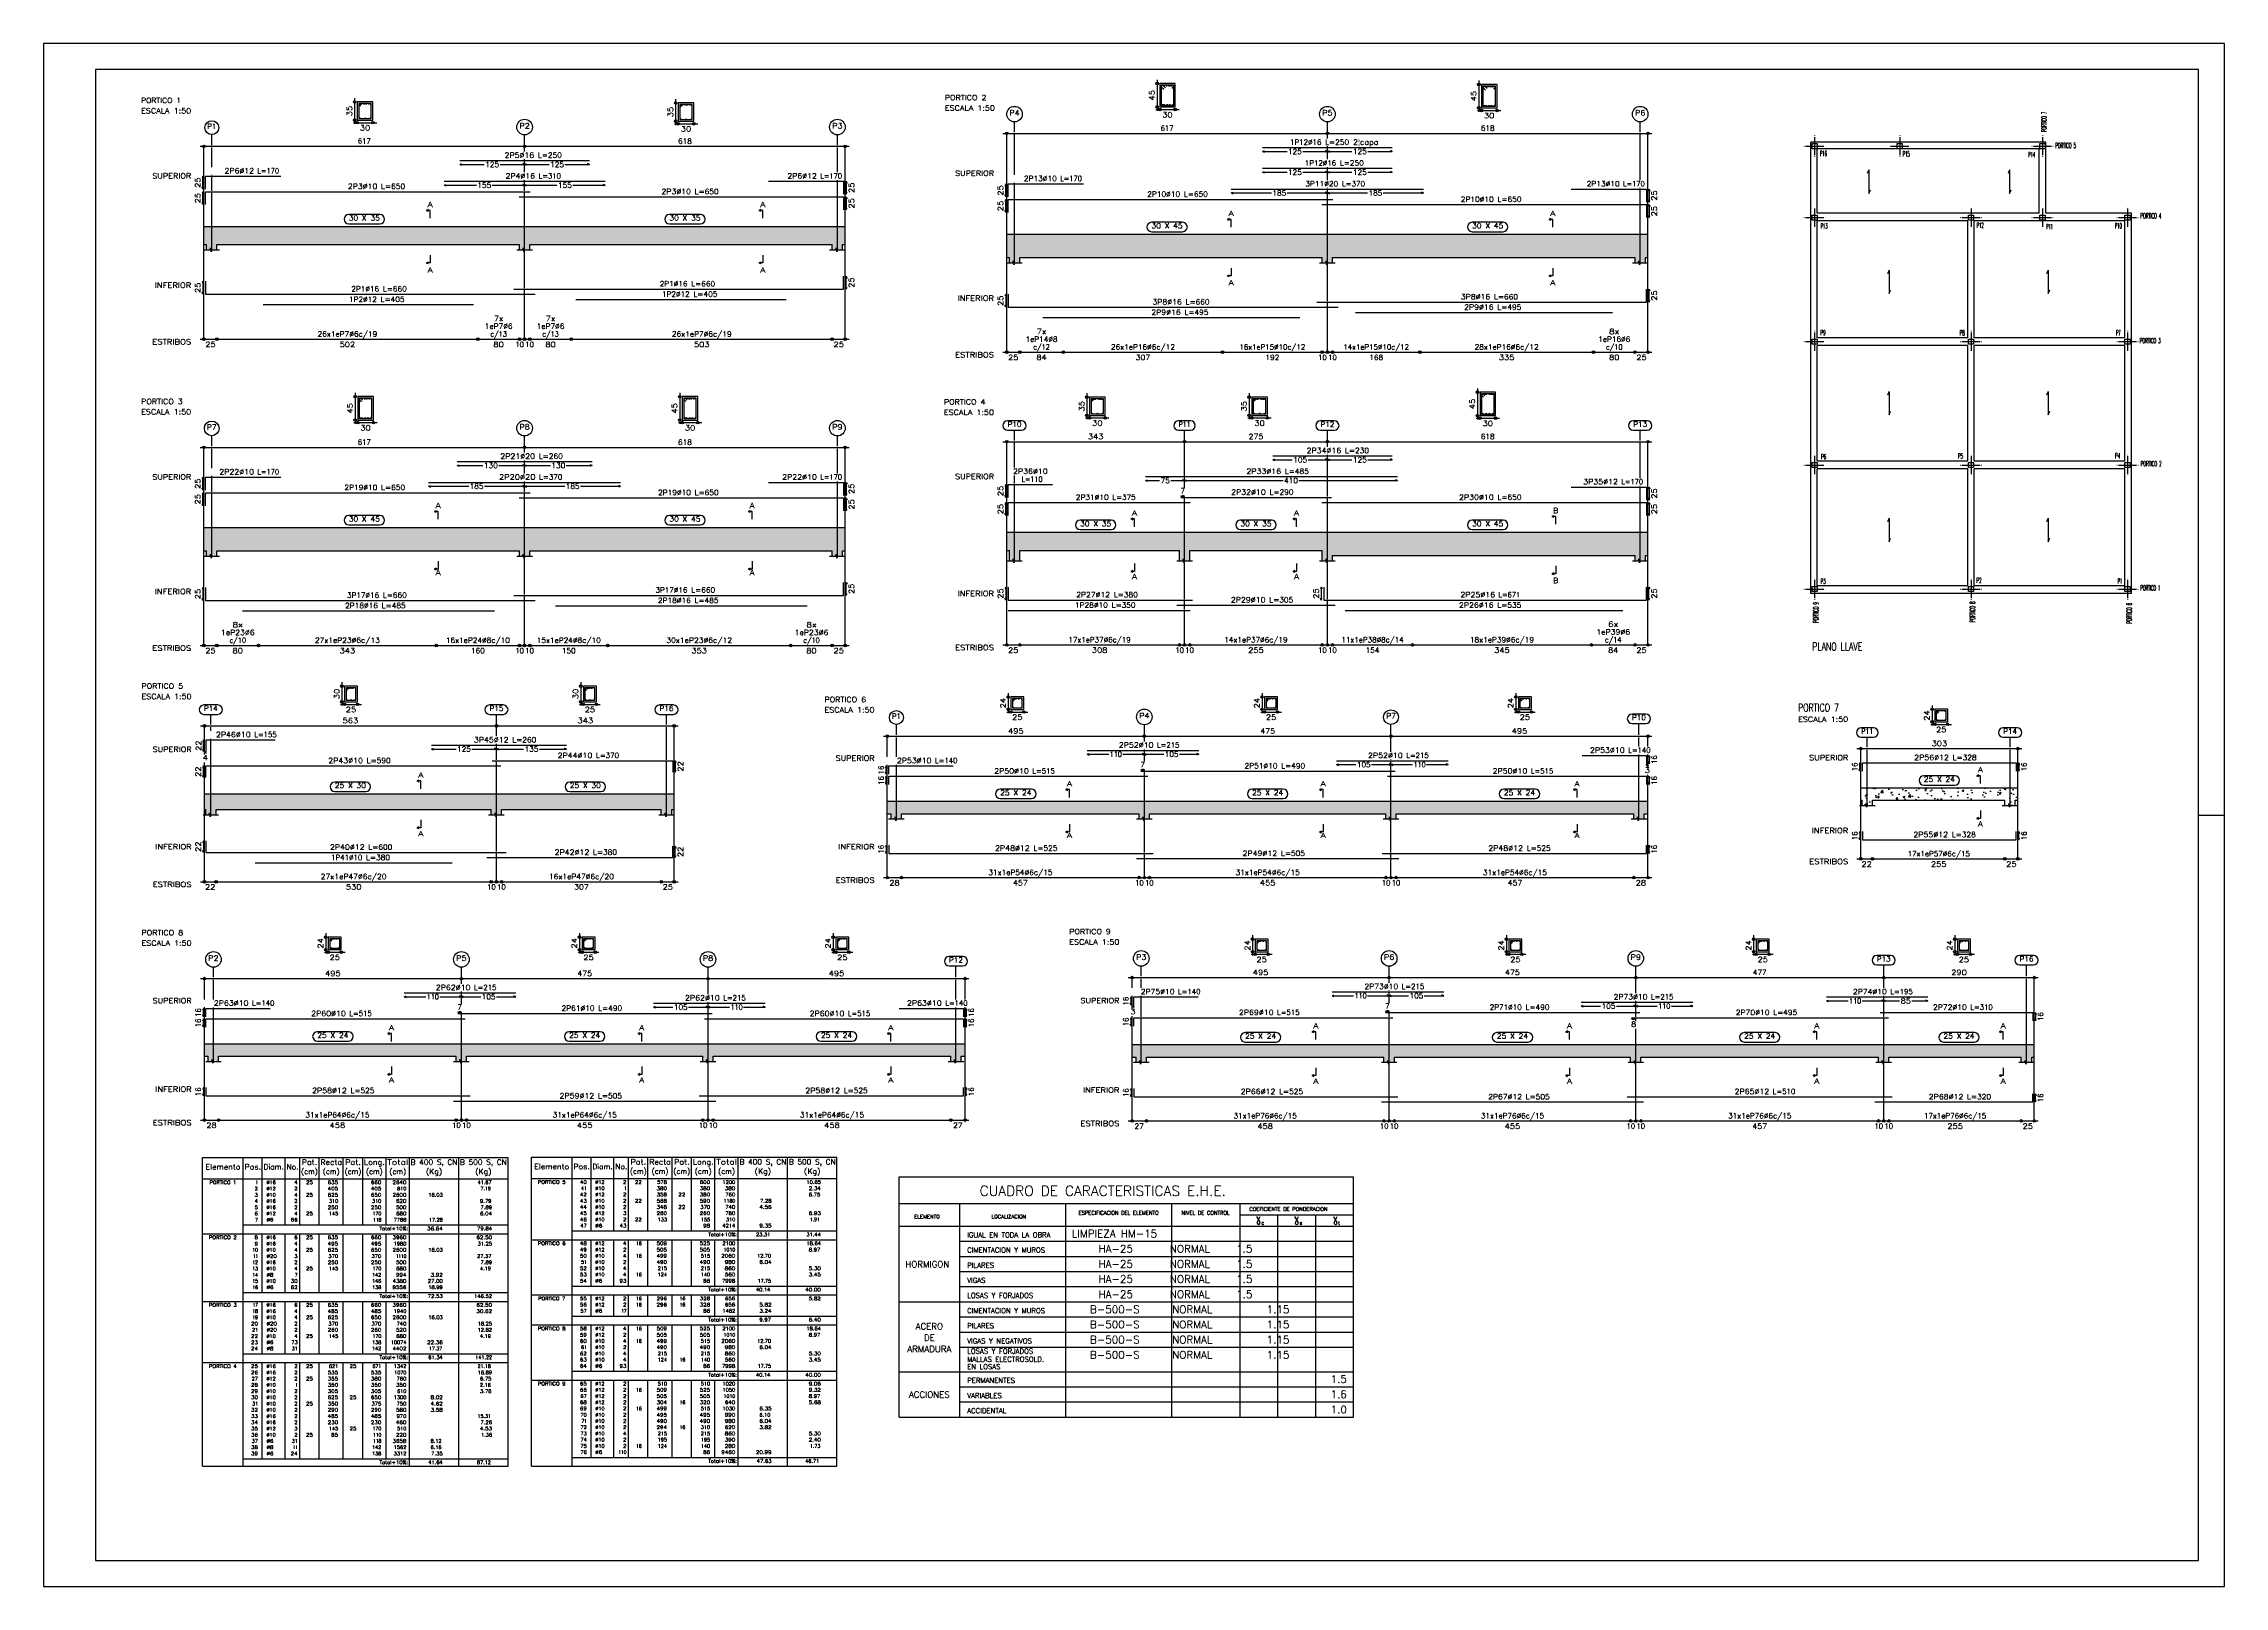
# Model space of a CAD drawing. Extents: x -10870 to 31130, y 27542 to 57242.
import ezdxf
from ezdxf.enums import TextEntityAlignment as Align

# ---------------------------------------------------------------- set-up
doc = ezdxf.new("R2010")
doc.units = 0
doc.header["$MEASUREMENT"] = 0
doc.linetypes.add('CONTINUA', pattern=[0])
doc.linetypes.add('CYPELINEA', pattern=[0])
doc.layers.get('0').update_dxf_attribs({"linetype": 'CONTINUOUS'})
for name, color, linetype in [('015', 1, 'CONTINUOUS'), ('06', 60, 'CONTINUOUS'), ('ARM_DENTRO_VIGA', 5, 'CYPELINEA'), ('ARM_ESTRIBOS', 2, 'CYPELINEA'), ('ARM_LONGITUDES', 2, 'CYPELINEA'), ('ARM_TEXTOS', 2, 'CYPELINEA'), ('COT_ARM', 2, 'CYPELINEA'), ('COT_COTAS', 1, 'CYPELINEA'), ('COT_EST', 1, 'CYPELINEA'), ('COT_LIN_APOYOS', 2, 'CYPELINEA'), ('COT_LIN_AUX_COTA', 2, 'CYPELINEA'), ('PILAR_EJES', 1, 'CYPELINEA'), ('PILAR_RECT', 2, 'CYPELINEA'), ('PILAR_REF', 3, 'CYPELINEA'), ('REF_ESCALA', 2, 'CYPELINEA'), ('REF_NOMBRE', 2, 'CYPELINEA'), ('REF_REFERENCIA', 2, 'CYPELINEA'), ('SEC_CONTORNOS', 3, 'CYPELINEA'), ('SEC_DIM_VIGA', 3, 'CYPELINEA'), ('TABLAS', 1, 'CYPELINEA'), ('TXT_EST', 2, 'CYPELINEA'), ('TXT_LONG', 2, 'CYPELINEA'), ('VIG_REF_PORTICOS', 2, 'CYPELINEA'), ('VIGAS', 3, 'CYPELINEA')]:
    doc.layers.add(name, color=color, linetype=linetype)
doc.styles.add('ROMANS', font='SIMPLEX.SHX')
doc.styles.get("Standard").update_dxf_attribs({"font": 'simplex.shx'})
pattern_1 = [(50, (0, 1206.1), (358.6301, -31.376), [37.5, -412.5]), (355, (0, 1206.1), (-69.3757, 376.096), [30, -330]), (100.4514, (29.9, 1203.5), (289.2547, 344.7198), [31.87, -350.571]), (46.1842, (0, 1306.1), (533.6205, -82.7595), [56.25, -618.75]), (96.6356, (44.47, 1299.2), (467.3314, 487.059), [47.805, -525.8565]), (351.1842, (0, 1306.1), (467.331, 487.059), [45, -495]), (21, (50, 1281.1), (298.4535, -201.3094), [37.5, -412.5]), (326, (50, 1281.1), (121.6577, 362.575), [30, -330]), (71.4514, (74.87, 1264.33), (420.1113, 161.2652), [31.87, -350.571]), (37.5, (0, 1206.1), (6.07993, 166.44693), [0, -326, 0, -335, 0, -331.25]), (7.5, (0, 1206.1), (131.5348, 197.20586), [0, -191, 0, -318.5, 0, -126.25]), (327.5, (-111.5, 1206.1), (266.91122, -11.27744), [0, -125, 0, -390, 0, -517.5]), (317.5, (-161.5, 1206.1), (291.5931, 50.0525), [0, -162.5, 0, -259, 0, -367.5])]

# ---------------------------------------------------------------- blocks, each defined once
blk = doc.blocks.new('A$C29BB3B77')
at = {"color": 6, "linetype": 'Continuous'}
for p, q in [((39, 605), (39, 0)), ((39, 605), (79, 511)), ((39, 0), (0, 94))]:
    blk.add_line(p, q, dxfattribs=at)

msp = doc.modelspace()

# ---------------------------------------------------------------- hatches: boundary and pattern name
at = {"linetype": 'Continuous'}
h = msp.add_hatch(dxfattribs=at)
h.set_pattern_fill('AR-CONC', color=256, scale=50, style=0)
h.set_pattern_definition([(50, (0, 152.08), (358.6301, -31.376), [37.5, -412.5]), (355, (0, 152.08), (-69.3757, 376.096), [30, -330]), (100.4514, (29.9, 149.47), (289.2547, 344.7198), [31.87, -350.571]), (46.1842, (0, 252.1), (533.6205, -82.7595), [56.25, -618.75]), (96.6356, (44.47, 245.2), (467.3314, 487.059), [47.805, -525.8565]), (351.1842, (0, 252.1), (467.331, 487.0593), [45, -495]), (21, (50, 227.08), (298.4535, -201.3094), [37.5, -412.5]), (326, (50, 227.08), (121.6577, 362.575), [30, -330]), (71.4514, (74.87, 210.3), (420.1113, 161.2652), [31.87, -350.571]), (37.5, (0, 152.08), (6.07993, 166.44693), [0, -326, 0, -335, 0, -331.25]), (7.5, (0, 152.08), (131.53477, 197.20586), [0, -191, 0, -318.5, 0, -126.25]), (327.5, (-111.5, 152.08), (266.91122, -11.27744), [0, -125, 0, -390, 0, -517.5]), (317.5, (-161.5, 152.08), (291.5931, 50.0525), [0, -162.5, 0, -259, 0, -367.5])])
h.paths.add_polyline_path([(-7532, 53722), (-7632, 53722), (-7632, 53272), (-7532, 53272), (-7532, 53372), (-1707, 53372), (-1707, 53272), (-1639, 53272), (-1633, 53310), (-1621, 53235), (-1614, 53272), (-1607, 53272), (-1607, 53722), (-1707, 53722)])
h.paths.add_polyline_path([(-7782, 53372), (-7732, 53372), (-7732, 53272), (-7664, 53272), (-7658, 53310), (-7645, 53235), (-7639, 53272), (-7632, 53272), (-7632, 53722), (-7732, 53722), (-7782, 53722)])
h.paths.add_polyline_path([(4318, 53372), (4318, 53272), (4386, 53272), (4392, 53310), (4405, 53235), (4411, 53272), (4418, 53272), (4418, 53722), (4318, 53722), (-1507, 53722), (-1607, 53722), (-1607, 53272), (-1507, 53272), (-1507, 53372)])
h.paths.add_polyline_path([(4568, 53722), (4518, 53722), (4418, 53722), (4418, 53272), (4518, 53272), (4518, 53372), (4568, 53372)])
h = msp.add_hatch(dxfattribs=at)
h.set_pattern_fill('AR-CONC', color=256, scale=50, style=0)
h.set_pattern_definition([(50, (-1021.1, 152.08), (358.6301, -31.376), [37.5, -412.5]), (355, (-1021.1, 152.08), (-69.3757, 376.096), [30, -330]), (100.4514, (-991.2, 149.47), (289.2547, 344.7198), [31.87, -350.571]), (46.1842, (-1021.1, 252.1), (533.6205, -82.7595), [56.25, -618.75]), (96.6356, (-976.63, 245.2), (467.3314, 487.059), [47.805, -525.8565]), (351.1842, (-1021.1, 252.1), (467.331, 487.0593), [45, -495]), (21, (-971.1, 227.08), (298.4535, -201.3094), [37.5, -412.5]), (326, (-971.1, 227.08), (121.6577, 362.575), [30, -330]), (71.4514, (-946.23, 210.3), (420.1113, 161.2652), [31.87, -350.571]), (37.5, (-1021.1, 152.08), (6.07993, 166.44693), [0, -326, 0, -335, 0, -331.25]), (7.5, (-1021.1, 152.08), (131.53477, 197.20586), [0, -191, 0, -318.5, 0, -126.25]), (327.5, (-1132.6, 152.08), (266.91122, -11.27744), [0, -125, 0, -390, 0, -517.5]), (317.5, (-1182.6, 152.08), (291.5931, 50.0525), [0, -162.5, 0, -259, 0, -367.5])])
h.paths.add_polyline_path([(7679, 53122), (7729, 53122), (7729, 53022), (7797, 53022), (7803, 53060), (7816, 52985), (7822, 53022), (7829, 53022), (7829, 53572), (7729, 53572), (7679, 53572)])
h.paths.add_polyline_path([(13754, 53122), (13754, 53022), (13822, 53022), (13828, 53060), (13840, 52985), (13847, 53022), (13854, 53022), (13854, 53572), (13754, 53572), (7929, 53572), (7829, 53572), (7829, 53022), (7929, 53022), (7929, 53122)])
h.paths.add_polyline_path([(19779, 53122), (19779, 53022), (19847, 53022), (19853, 53060), (19866, 52985), (19872, 53022), (19879, 53022), (19879, 53572), (19779, 53572), (13954, 53572), (13854, 53572), (13854, 53022), (13954, 53022), (13954, 53122)])
h.paths.add_polyline_path([(19879, 53022), (19979, 53022), (19979, 53122), (20029, 53122), (20029, 53572), (19979, 53572), (19879, 53572)])
h = msp.add_hatch(dxfattribs=at)
h.set_pattern_fill('AR-CONC', color=256, scale=50, style=0)
h.set_pattern_definition([(50, (444.15, 576.65), (358.6301, -31.376), [37.5, -412.5]), (355, (444.15, 576.65), (-69.3757, 376.096), [30, -330]), (100.4514, (474.04, 574.04), (289.2547, 344.7198), [31.87, -350.571]), (46.1842, (444.15, 676.65), (533.6205, -82.7595), [56.25, -618.75]), (96.6356, (488.6, 669.76), (467.3314, 487.059), [47.805, -525.8565]), (351.1842, (444.15, 676.65), (467.331, 487.059), [45, -495]), (21, (494.15, 651.65), (298.4535, -201.3094), [37.5, -412.5]), (326, (494.15, 651.65), (121.6577, 362.575), [30, -330]), (71.4514, (519.02, 634.88), (420.1113, 161.2652), [31.87, -350.571]), (37.5, (444.15, 576.65), (6.07993, 166.44693), [0, -326, 0, -335, 0, -331.25]), (7.5, (444.15, 576.65), (131.5348, 197.20586), [0, -191, 0, -318.5, 0, -126.25]), (327.5, (332.65, 576.65), (266.9112, -11.27744), [0, -125, 0, -390, 0, -517.5]), (317.5, (282.65, 576.65), (291.5931, 50.0525), [0, -162.5, 0, -259, 0, -367.5])])
h.paths.add_polyline_path([(-7532, 47926), (-7632, 47926), (-7632, 47376), (-7532, 47376), (-7532, 47476), (-1707, 47476), (-1707, 47376), (-1639, 47376), (-1633, 47414), (-1621, 47339), (-1614, 47376), (-1607, 47376), (-1607, 47926), (-1707, 47926)])
h.paths.add_polyline_path([(-7632, 47926), (-7732, 47926), (-7782, 47926), (-7782, 47476), (-7732, 47476), (-7732, 47376), (-7664, 47376), (-7658, 47414), (-7645, 47339), (-7639, 47376), (-7632, 47376)])
h.paths.add_polyline_path([(4318, 47476), (4318, 47376), (4386, 47376), (4392, 47414), (4405, 47339), (4411, 47376), (4418, 47376), (4418, 47926), (4318, 47926), (-1507, 47926), (-1607, 47926), (-1607, 47376), (-1507, 47376), (-1507, 47476)])
h.paths.add_polyline_path([(4568, 47926), (4518, 47926), (4418, 47926), (4418, 47376), (4518, 47376), (4518, 47476), (4568, 47476)])
h = msp.add_hatch(dxfattribs=at)
h.set_pattern_fill('AR-CONC', color=256, scale=50, style=0)
h.set_pattern_definition([(50, (-181.9, 576.65), (358.6301, -31.376), [37.5, -412.5]), (355, (-181.9, 576.65), (-69.3757, 376.096), [30, -330]), (100.4514, (-152, 574.04), (289.2547, 344.7198), [31.87, -350.571]), (46.1842, (-181.9, 676.65), (533.6205, -82.7595), [56.25, -618.75]), (96.6356, (-137.43, 669.76), (467.3314, 487.059), [47.805, -525.8565]), (351.1842, (-181.9, 676.65), (467.331, 487.0593), [45, -495]), (21, (-131.9, 651.65), (298.4535, -201.3094), [37.5, -412.5]), (326, (-131.9, 651.65), (121.6577, 362.575), [30, -330]), (71.4514, (-107.03, 634.88), (420.1113, 161.2652), [31.87, -350.571]), (37.5, (-181.9, 576.65), (6.07993, 166.44693), [0, -326, 0, -335, 0, -331.25]), (7.5, (-181.9, 576.65), (131.53477, 197.20586), [0, -191, 0, -318.5, 0, -126.25]), (327.5, (-293.4, 576.65), (266.91122, -11.27744), [0, -125, 0, -390, 0, -517.5]), (317.5, (-343.4, 576.65), (291.5931, 50.0525), [0, -162.5, 0, -259, 0, -367.5])])
h.paths.add_polyline_path([(7679, 47486), (7729, 47486), (7729, 47286), (7797, 47286), (7803, 47324), (7816, 47249), (7822, 47286), (7829, 47286), (7829, 47836), (7729, 47836), (7679, 47836)])
h.paths.add_polyline_path([(11004, 47486), (11004, 47286), (11072, 47286), (11078, 47324), (11091, 47249), (11097, 47286), (11104, 47286), (11104, 47836), (11004, 47836), (7929, 47836), (7829, 47836), (7829, 47286), (7929, 47286), (7929, 47486)])
h.paths.add_polyline_path([(13754, 47486), (13754, 47286), (13822, 47286), (13828, 47324), (13840, 47249), (13847, 47286), (13854, 47286), (13854, 47836), (13754, 47836), (11204, 47836), (11104, 47836), (11104, 47286), (11204, 47286), (11204, 47486)])
h.paths.add_polyline_path([(13954, 47836), (13854, 47836), (13854, 47286), (13954, 47286), (13954, 47386), (19779, 47386), (19779, 47286), (19847, 47286), (19853, 47324), (19866, 47249), (19872, 47286), (19879, 47286), (19879, 47836), (19779, 47836)])
h.paths.add_polyline_path([(19879, 47286), (19979, 47286), (19979, 47386), (20029, 47386), (20029, 47836), (19979, 47836), (19879, 47836)])
h = msp.add_hatch(dxfattribs=at)
h.set_pattern_fill('AR-CONC', color=256, scale=50, style=0)
h.set_pattern_definition(pattern_1)
h.paths.add_polyline_path([(24253, 42917), (24153, 42917), (24128, 42917), (24128, 42677), (24153, 42677), (24153, 42577), (24221, 42577), (24227, 42615), (24240, 42540), (24246, 42577), (24253, 42577)])
h.paths.add_polyline_path([(26903, 42677), (26903, 42577), (26971, 42577), (26977, 42615), (26989, 42540), (26996, 42577), (27003, 42577), (27003, 42917), (26903, 42917), (24353, 42917), (24253, 42917), (24253, 42577), (24353, 42577), (24353, 42677)])
h.paths.add_polyline_path([(27003, 42577), (27103, 42577), (27103, 42677), (27153, 42677), (27153, 42917), (27103, 42917), (27003, 42917)])
h = msp.add_hatch(dxfattribs=at)
h.set_pattern_fill('AR-CONC', color=256, scale=50, style=0)
h.set_pattern_definition(pattern_1)
h.paths.add_polyline_path([(-7774, 42497), (-7749, 42497), (-7749, 42397), (-7682, 42397), (-7675, 42435), (-7663, 42360), (-7657, 42397), (-7649, 42397), (-7649, 42797), (-7749, 42797), (-7774, 42797)])
h.paths.add_polyline_path([(-2249, 42497), (-2249, 42397), (-2182, 42397), (-2175, 42435), (-2163, 42360), (-2157, 42397), (-2149, 42397), (-2149, 42797), (-2249, 42797), (-7549, 42797), (-7649, 42797), (-7649, 42397), (-7549, 42397), (-7549, 42497)])
h.paths.add_polyline_path([(1026, 42497), (1026, 42397), (1093, 42397), (1100, 42435), (1112, 42360), (1118, 42397), (1126, 42397), (1126, 42797), (1026, 42797), (-2049, 42797), (-2149, 42797), (-2149, 42397), (-2049, 42397), (-2049, 42497)])
h.paths.add_polyline_path([(1276, 42797), (1226, 42797), (1126, 42797), (1126, 42397), (1226, 42397), (1226, 42497), (1276, 42497)])
h = msp.add_hatch(dxfattribs=at)
h.set_pattern_fill('AR-CONC', color=256, scale=50, style=0)
h.set_pattern_definition(pattern_1)
h.paths.add_polyline_path([(5554, 42657), (5454, 42657), (5379, 42657), (5379, 42417), (5454, 42417), (5454, 42317), (5522, 42317), (5528, 42355), (5540, 42280), (5547, 42317), (5554, 42317)])
h.paths.add_polyline_path([(10229, 42417), (10229, 42317), (10297, 42317), (10303, 42355), (10316, 42280), (10322, 42317), (10329, 42317), (10329, 42657), (10229, 42657), (5654, 42657), (5554, 42657), (5554, 42317), (5654, 42317), (5654, 42417)])
h.paths.add_polyline_path([(14979, 42417), (14979, 42317), (15047, 42317), (15053, 42355), (15065, 42280), (15072, 42317), (15079, 42317), (15079, 42657), (14979, 42657), (10429, 42657), (10329, 42657), (10329, 42317), (10429, 42317), (10429, 42417)])
h.paths.add_polyline_path([(15179, 42657), (15079, 42657), (15079, 42317), (15179, 42317), (15179, 42417), (19754, 42417), (19754, 42317), (19822, 42317), (19828, 42355), (19840, 42280), (19847, 42317), (19854, 42317), (19854, 42657), (19754, 42657)])
h.paths.add_polyline_path([(19854, 42317), (19954, 42317), (19954, 42417), (20029, 42417), (20029, 42657), (19954, 42657), (19854, 42657)])
h = msp.add_hatch(dxfattribs=at)
h.set_pattern_fill('AR-CONC', color=256, scale=50, style=0)
h.set_pattern_definition([(50, (460.5, 1696.2), (358.63, -31.376), [37.5, -412.5]), (355, (460.5, 1696.2), (-69.3757, 376.096), [30, -330]), (100.4514, (490.4, 1693.6), (289.2547, 344.7198), [31.87, -350.571]), (46.1842, (460.5, 1796.2), (533.6205, -82.7595), [56.25, -618.75]), (96.6356, (504.97, 1789.3), (467.331, 487.059), [47.805, -525.8565]), (351.1842, (460.5, 1796.2), (467.331, 487.059), [45, -495]), (21, (510.5, 1771.2), (298.4535, -201.3094), [37.5, -412.5]), (326, (510.5, 1771.2), (121.6577, 362.575), [30, -330]), (71.4514, (535.37, 1754.43), (420.1113, 161.2652), [31.87, -350.571]), (37.5, (460.5, 1696.2), (6.07993, 166.44693), [0, -326, 0, -335, 0, -331.25]), (7.5, (460.5, 1696.2), (131.5348, 197.20586), [0, -191, 0, -318.5, 0, -126.25]), (327.5, (349, 1696.2), (266.9112, -11.27744), [0, -125, 0, -390, 0, -517.5]), (317.5, (299, 1696.2), (291.5931, 50.0525), [0, -162.5, 0, -259, 0, -367.5])])
h.paths.add_polyline_path([(-7599, 37989), (-7699, 37989), (-7774, 37989), (-7774, 37749), (-7699, 37749), (-7699, 37649), (-7632, 37649), (-7626, 37687), (-7613, 37612), (-7607, 37649), (-7599, 37649)])
h.paths.add_polyline_path([(-2924, 37749), (-2924, 37649), (-2857, 37649), (-2851, 37687), (-2838, 37612), (-2832, 37649), (-2824, 37649), (-2824, 37989), (-2924, 37989), (-7499, 37989), (-7599, 37989), (-7599, 37649), (-7499, 37649), (-7499, 37749)])
h.paths.add_polyline_path([(-2724, 37989), (-2824, 37989), (-2824, 37649), (-2724, 37649), (-2724, 37749), (1826, 37749), (1826, 37649), (1893, 37649), (1900, 37687), (1912, 37612), (1918, 37649), (1926, 37649), (1926, 37989), (1826, 37989)])
h.paths.add_polyline_path([(2026, 37989), (1926, 37989), (1926, 37649), (2026, 37649), (2026, 37749), (6601, 37749), (6601, 37649), (6668, 37649), (6675, 37687), (6687, 37612), (6693, 37649), (6701, 37649), (6701, 37989), (6601, 37989)])
h.paths.add_polyline_path([(6876, 37989), (6801, 37989), (6701, 37989), (6701, 37649), (6801, 37649), (6801, 37749), (6876, 37749)])
h = msp.add_hatch(dxfattribs=at)
h.set_pattern_fill('AR-CONC', color=256, scale=50, style=0)
h.set_pattern_definition([(50, (0, 1696.2), (358.63, -31.376), [37.5, -412.5]), (355, (0, 1696.2), (-69.3757, 376.096), [30, -330]), (100.4514, (29.9, 1693.6), (289.2547, 344.7198), [31.87, -350.571]), (46.1842, (0, 1796.2), (533.6205, -82.7595), [56.25, -618.75]), (96.6356, (44.47, 1789.3), (467.3314, 487.059), [47.805, -525.8565]), (351.1842, (0, 1796.2), (467.331, 487.059), [45, -495]), (21, (50, 1771.2), (298.4535, -201.3094), [37.5, -412.5]), (326, (50, 1771.2), (121.6577, 362.575), [30, -330]), (71.4514, (74.87, 1754.43), (420.1113, 161.2652), [31.87, -350.571]), (37.5, (0, 1696.2), (6.07993, 166.44693), [0, -326, 0, -335, 0, -331.25]), (7.5, (0, 1696.2), (131.5348, 197.20586), [0, -191, 0, -318.5, 0, -126.25]), (327.5, (-111.5, 1696.2), (266.9112, -11.27744), [0, -125, 0, -390, 0, -517.5]), (317.5, (-161.5, 1696.2), (291.5931, 50.0525), [0, -162.5, 0, -259, 0, -367.5])])
h.paths.add_polyline_path([(10269, 37972), (10169, 37972), (10094, 37972), (10094, 37732), (10169, 37732), (10169, 37632), (10236, 37632), (10243, 37669), (10255, 37594), (10261, 37632), (10269, 37632)])
h.paths.add_polyline_path([(14944, 37732), (14944, 37632), (15011, 37632), (15018, 37669), (15030, 37594), (15036, 37632), (15044, 37632), (15044, 37972), (14944, 37972), (10369, 37972), (10269, 37972), (10269, 37632), (10369, 37632), (10369, 37732)])
h.paths.add_polyline_path([(19694, 37732), (19694, 37632), (19761, 37632), (19768, 37669), (19780, 37594), (19786, 37632), (19794, 37632), (19794, 37972), (19694, 37972), (15144, 37972), (15044, 37972), (15044, 37632), (15144, 37632), (15144, 37732)])
h.paths.add_polyline_path([(24469, 37732), (24469, 37632), (24536, 37632), (24542, 37669), (24555, 37594), (24561, 37632), (24569, 37632), (24569, 37972), (24469, 37972), (19894, 37972), (19794, 37972), (19794, 37632), (19894, 37632), (19894, 37732)])
h.paths.add_polyline_path([(27219, 37732), (27219, 37632), (27286, 37632), (27293, 37669), (27305, 37594), (27311, 37632), (27319, 37632), (27319, 37972), (27219, 37972), (24669, 37972), (24569, 37972), (24569, 37632), (24669, 37632), (24669, 37732)])
h.paths.add_polyline_path([(27469, 37972), (27419, 37972), (27319, 37972), (27319, 37632), (27419, 37632), (27419, 37732), (27469, 37732)])

# ---------------------------------------------------------------- linework, layer by layer
at = {"color": 2}
for p, q in [((5604, 30802), (5604, 35426)), ((5604, 35426), (14354, 35426)), ((14354, 30802), (14354, 35426)), ((5604, 34916), (14354, 34916)), ((8813, 34916), (8813, 30802)), ((10854, 34916), (10854, 30802)), ((12167, 34916), (12167, 30802)), ((12167, 34697), (14354, 34697)), ((12489, 34663), (12555, 34552)), ((12505, 34550), (12560, 34663)), ((13221, 34663), (13289, 34550)), ((13239, 34548), (13295, 34663)), ((13969, 34663), (14036, 34550)), ((13987, 34548), (14042, 34663)), ((5604, 33020), (14354, 33020)), ((5604, 31675), (14354, 31675)), ((5604, 31675), (14354, 31675)), ((5604, 31675), (14354, 31675)), ((5604, 30802), (14354, 30802))]:
    msp.add_line(p, q, dxfattribs=at)
at = {"color": 3}
for p, q in [((6771, 34916), (6771, 30802)), ((5604, 34478), (14354, 34478))]:
    msp.add_line(p, q, dxfattribs=at)
at = {"color": 1}
for p, q in [((12896, 34697), (12896, 30802)), ((13625, 34697), (13625, 30802)), ((6771, 34187), (14354, 34187)), ((6771, 33895), (14354, 33895)), ((6771, 33603), (14354, 33603)), ((6771, 33312), (14354, 33312)), ((6771, 32728), (14354, 32728)), ((6771, 32437), (14354, 32437)), ((6771, 32145), (14354, 32145)), ((6771, 31385), (14354, 31385)), ((6771, 31094), (14354, 31094))]:
    msp.add_line(p, q, dxfattribs=at)
at = {"color": 2}
for centre in [(12530, 34538), (13264, 34535), (14012, 34535)]:
    msp.add_arc(centre, 28.4, 154.055, 30.9307, dxfattribs=at)
at = {"layer": '015'}
msp.add_line((30630, 42392), (31130, 42392), dxfattribs=at)
at = {"layer": '015', "linetype": 'CONTINUA'}
msp.add_lwpolyline([(-10870, 27542), (31130, 27542), (31130, 57242), (-10870, 57242)], close=True, dxfattribs=at)
at = {"layer": '06', "color": 6}
msp.add_lwpolyline([(-9870, 28042), (30630, 28042), (30630, 56742), (-9870, 56742)], close=True, dxfattribs=at)
at = {"layer": 'ARM_DENTRO_VIGA'}
for p, q in [((10662, 56433), (10677, 56433)), ((10662, 56433), (10677, 56433)), ((10670, 56441), (10670, 56426)), ((10670, 56441), (10670, 56426)), ((10690, 56433), (10720, 56433)), ((10705, 56448), (10705, 56418)), ((10743, 56433), (10767, 56433)), ((10755, 56445), (10755, 56421)), ((10790, 56433), (10820, 56433)), ((10805, 56448), (10805, 56418)), ((10830, 56433), (10860, 56433)), ((10845, 56448), (10845, 56418)), ((10865, 56393), (10889, 56393)), ((10872, 56433), (10887, 56433)), ((10872, 56433), (10887, 56433)), ((10877, 56405), (10877, 56381)), ((10880, 56441), (10880, 56426)), ((10880, 56441), (10880, 56426)), ((16859, 56416), (16874, 56416)), ((16859, 56416), (16874, 56416)), ((16866, 56423), (16866, 56408)), ((16866, 56423), (16866, 56408)), ((16886, 56416), (16916, 56416)), ((16901, 56431), (16901, 56401)), ((16939, 56416), (16963, 56416)), ((16951, 56428), (16951, 56404)), ((16986, 56416), (17016, 56416)), ((17001, 56431), (17001, 56401)), ((17026, 56416), (17056, 56416)), ((17041, 56431), (17041, 56401)), ((17061, 56376), (17085, 56376)), ((17069, 56416), (17084, 56416)), ((17069, 56416), (17084, 56416)), ((17073, 56388), (17073, 56364)), ((17076, 56423), (17076, 56408)), ((17076, 56423), (17076, 56408)), ((-4796, 56084), (-4781, 56084)), ((-4796, 56084), (-4781, 56084)), ((-4789, 56091), (-4789, 56076)), ((-4789, 56091), (-4789, 56076)), ((-4768, 56084), (-4744, 56084)), ((-4756, 56096), (-4756, 56072)), ((-4712, 56084), (-4688, 56084)), ((-4700, 56096), (-4700, 56072)), ((-4672, 56084), (-4648, 56084)), ((-4660, 56096), (-4660, 56072)), ((-4616, 56084), (-4592, 56084)), ((-4604, 56096), (-4604, 56072)), ((-4578, 56084), (-4563, 56084)), ((-4578, 56084), (-4563, 56084)), ((-4571, 56091), (-4571, 56076)), ((-4571, 56091), (-4571, 56076)), ((1385, 56064), (1400, 56064)), ((1385, 56064), (1400, 56064)), ((1393, 56072), (1393, 56057)), ((1393, 56072), (1393, 56057)), ((1414, 56064), (1438, 56064)), ((1426, 56076), (1426, 56052)), ((1470, 56064), (1494, 56064)), ((1482, 56076), (1482, 56052)), ((1510, 56064), (1534, 56064)), ((1522, 56076), (1522, 56052)), ((1566, 56064), (1590, 56064)), ((1578, 56076), (1578, 56052)), ((1603, 56064), (1618, 56064)), ((1603, 56064), (1618, 56064)), ((1611, 56072), (1611, 56057)), ((1611, 56072), (1611, 56057)), ((10661, 56063), (10685, 56063)), ((10673, 56075), (10673, 56051)), ((10697, 56063), (10721, 56063)), ((10709, 56075), (10709, 56051)), ((10757, 56063), (10781, 56063)), ((10769, 56075), (10769, 56051)), ((10805, 56063), (10829, 56063)), ((10817, 56075), (10817, 56051)), ((10865, 56063), (10889, 56063)), ((10877, 56075), (10877, 56051)), ((16857, 56046), (16881, 56046)), ((16869, 56058), (16869, 56034)), ((16893, 56046), (16917, 56046)), ((16905, 56058), (16905, 56034)), ((16953, 56046), (16977, 56046)), ((16965, 56058), (16965, 56034)), ((17001, 56046), (17025, 56046)), ((17013, 56058), (17013, 56034)), ((17061, 56046), (17085, 56046)), ((17073, 56058), (17073, 56034)), ((-4798, 55806), (-4774, 55806)), ((-4786, 55818), (-4786, 55794)), ((-4689, 55806), (-4671, 55806)), ((-4680, 55815), (-4680, 55797)), ((-4586, 55806), (-4562, 55806)), ((-4574, 55818), (-4574, 55794)), ((1384, 55786), (1408, 55786)), ((1396, 55798), (1396, 55774)), ((1493, 55786), (1511, 55786)), ((1502, 55795), (1502, 55777)), ((1596, 55786), (1620, 55786)), ((1608, 55798), (1608, 55774)), ((12604, 55242), (15104, 55242)), ((-7752, 54692), (-6302, 54692)), ((-7752, 54442), (-7752, 54692)), ((-2857, 54992), (-357, 54992)), ((12604, 54842), (15104, 54842)), ((-7752, 54392), (-1502, 54392)), ((-7752, 54142), (-7752, 54392)), ((-3157, 54592), (-57, 54592)), ((-1712, 54292), (4538, 54292)), ((3088, 54592), (4538, 54592)), ((4538, 54592), (4538, 54342)), ((4538, 54292), (4538, 54042)), ((7709, 54292), (7709, 54542)), ((7709, 54542), (9159, 54542)), ((7709, 54242), (13959, 54242)), ((7709, 53992), (7709, 54242)), ((12004, 54442), (15704, 54442)), ((18549, 54442), (19999, 54442)), ((19999, 54442), (19999, 54192)), ((13749, 54142), (19999, 54142)), ((19999, 54142), (19999, 53892)), ((-7752, 52667), (-7752, 52417)), ((-1812, 52517), (4538, 52517)), ((4538, 52517), (4538, 52767)), ((19999, 52267), (19999, 52517)), ((-7752, 52417), (-1402, 52417)), ((-6644, 52217), (-2594, 52217)), ((-619, 52317), (3431, 52317)), ((7709, 52417), (7709, 52167)), ((7709, 52167), (14059, 52167)), ((13649, 52267), (19999, 52267)), ((8372, 51967), (13322, 51967)), ((14397, 52067), (19347, 52067)), ((-4785, 50408), (-4770, 50408)), ((-4785, 50408), (-4770, 50408)), ((-4777, 50416), (-4777, 50401)), ((-4777, 50416), (-4777, 50401)), ((-4757, 50408), (-4727, 50408)), ((-4742, 50423), (-4742, 50393)), ((-4705, 50408), (-4675, 50408)), ((-4690, 50423), (-4690, 50393)), ((-4665, 50408), (-4635, 50408)), ((-4650, 50423), (-4650, 50393)), ((-4613, 50408), (-4583, 50408)), ((-4598, 50423), (-4598, 50393)), ((-4571, 50408), (-4556, 50408)), ((-4571, 50408), (-4556, 50408)), ((-4563, 50416), (-4563, 50401)), ((-4563, 50416), (-4563, 50401)), ((1465, 50408), (1480, 50408)), ((1465, 50408), (1480, 50408)), ((1473, 50416), (1473, 50401)), ((1473, 50416), (1473, 50401)), ((1493, 50408), (1523, 50408)), ((1508, 50423), (1508, 50393)), ((1545, 50408), (1575, 50408)), ((1560, 50423), (1560, 50393)), ((1585, 50408), (1615, 50408)), ((1600, 50423), (1600, 50393)), ((1637, 50408), (1667, 50408)), ((1652, 50423), (1652, 50393)), ((1679, 50408), (1694, 50408)), ((1679, 50408), (1694, 50408)), ((1687, 50416), (1687, 50401)), ((1687, 50416), (1687, 50401)), ((9314, 50407), (9314, 50392)), ((9316, 50405), (9316, 50390)), ((9348, 50412), (9348, 50388)), ((9385, 50412), (9385, 50388)), ((9461, 50412), (9461, 50388)), ((9498, 50412), (9498, 50388)), ((9530, 50405), (9530, 50390)), ((9532, 50407), (9532, 50392)), ((12439, 50407), (12439, 50392)), ((12441, 50405), (12441, 50390)), ((12473, 50412), (12473, 50388)), ((12510, 50412), (12510, 50388)), ((12586, 50412), (12586, 50388)), ((12623, 50412), (12623, 50388)), ((12655, 50405), (12655, 50390)), ((12657, 50407), (12657, 50392)), ((16829, 50493), (16844, 50493)), ((16837, 50501), (16837, 50486)), ((16857, 50495), (16881, 50495)), ((16869, 50507), (16869, 50483)), ((16894, 50495), (16918, 50495)), ((16906, 50507), (16906, 50483)), ((16970, 50495), (16994, 50495)), ((16982, 50507), (16982, 50483)), ((17007, 50495), (17031, 50495)), ((17019, 50507), (17019, 50483)), ((17043, 50493), (17058, 50493)), ((17051, 50501), (17051, 50486)), ((-4786, 50034), (-4762, 50034)), ((-4774, 50046), (-4774, 50022)), ((-4750, 50034), (-4726, 50034)), ((-4738, 50046), (-4738, 50022)), ((-4689, 50034), (-4665, 50034)), ((-4677, 50046), (-4677, 50022)), ((-4639, 50034), (-4615, 50034)), ((-4627, 50046), (-4627, 50022)), ((-4578, 50034), (-4554, 50034)), ((-4566, 50046), (-4566, 50022)), ((1464, 50034), (1488, 50034)), ((1476, 50046), (1476, 50022)), ((1500, 50034), (1524, 50034)), ((1512, 50046), (1512, 50022)), ((1561, 50034), (1585, 50034)), ((1573, 50046), (1573, 50022)), ((1611, 50034), (1635, 50034)), ((1623, 50046), (1623, 50022)), ((1672, 50034), (1696, 50034)), ((1684, 50046), (1684, 50022)), ((9306, 50122), (9324, 50122)), ((9307, 50400), (9322, 50400)), ((9309, 50398), (9324, 50398)), ((9315, 50131), (9315, 50113)), ((9336, 50400), (9360, 50400)), ((9373, 50400), (9397, 50400)), ((9416, 50122), (9431, 50122)), ((9423, 50129), (9423, 50114)), ((9449, 50400), (9473, 50400)), ((9486, 50400), (9510, 50400)), ((9522, 50122), (9540, 50122)), ((9523, 50398), (9538, 50398)), ((9525, 50400), (9540, 50400)), ((9531, 50131), (9531, 50113)), ((12431, 50122), (12449, 50122)), ((12432, 50400), (12447, 50400)), ((12434, 50398), (12449, 50398)), ((12440, 50131), (12440, 50113)), ((12461, 50400), (12485, 50400)), ((12498, 50400), (12522, 50400)), ((12541, 50122), (12556, 50122)), ((12548, 50129), (12548, 50114)), ((12574, 50400), (12598, 50400)), ((12611, 50400), (12635, 50400)), ((12647, 50122), (12665, 50122)), ((12648, 50398), (12663, 50398)), ((12650, 50400), (12665, 50400)), ((12656, 50131), (12656, 50113)), ((16828, 50119), (16852, 50119)), ((16840, 50131), (16840, 50107)), ((16898, 50119), (16922, 50119)), ((16910, 50131), (16910, 50107)), ((16966, 50119), (16990, 50119)), ((16978, 50131), (16978, 50107)), ((17036, 50119), (17060, 50119)), ((17048, 50131), (17048, 50107)), ((-2907, 49196), (-307, 49196)), ((12804, 49306), (15104, 49306)), ((-7752, 48896), (-6302, 48896)), ((-7752, 48646), (-7752, 48896)), ((-3457, 48796), (243, 48796)), ((3088, 48796), (4538, 48796)), ((4538, 48796), (4538, 48546)), ((7709, 48756), (8559, 48756)), ((7709, 48506), (7709, 48756)), ((10354, 48906), (15204, 48906)), ((-7752, 48596), (-1502, 48596)), ((-7752, 48346), (-7752, 48596)), ((-1712, 48496), (4538, 48496)), ((4538, 48496), (4538, 48246)), ((7709, 48406), (11209, 48406)), ((7709, 48156), (7709, 48406)), ((11034, 48506), (13934, 48506)), ((13749, 48406), (19999, 48406)), ((18549, 48706), (19999, 48706)), ((19999, 48706), (19999, 48456)), ((19999, 48406), (19999, 48156)), ((-7752, 46771), (-7752, 46521)), ((-1812, 46621), (4538, 46621)), ((4538, 46621), (4538, 46871)), ((7709, 46781), (7709, 46531)), ((13787, 46781), (13787, 46531)), ((19997, 46531), (19997, 46781)), ((-7752, 46521), (-1402, 46521)), ((-7039, 46321), (-2189, 46321)), ((-1014, 46421), (3836, 46421)), ((7709, 46531), (11259, 46531)), ((7709, 46331), (11209, 46331)), ((10954, 46431), (14004, 46431)), ((13787, 46531), (19997, 46531)), ((14197, 46331), (19547, 46331)), ((-5042, 44608), (-5024, 44608)), ((-5041, 44836), (-5026, 44836)), ((-5034, 44844), (-5034, 44829)), ((-5033, 44617), (-5033, 44599)), ((-4994, 44836), (-4976, 44836)), ((-4985, 44845), (-4985, 44827)), ((-4959, 44836), (-4941, 44836)), ((-4957, 44608), (-4942, 44608)), ((-4950, 44845), (-4950, 44827)), ((-4950, 44616), (-4950, 44601)), ((-4923, 44836), (-4905, 44836)), ((-4914, 44845), (-4914, 44827)), ((-4876, 44608), (-4858, 44608)), ((-4873, 44836), (-4858, 44836)), ((-4867, 44617), (-4867, 44599)), ((-4866, 44844), (-4866, 44829)), ((-442, 44608), (-424, 44608)), ((-441, 44836), (-426, 44836)), ((-434, 44844), (-434, 44829)), ((-433, 44617), (-433, 44599)), ((-394, 44836), (-376, 44836)), ((-385, 44845), (-385, 44827)), ((-359, 44836), (-341, 44836)), ((-357, 44608), (-342, 44608)), ((-350, 44845), (-350, 44827)), ((-350, 44616), (-350, 44601)), ((-323, 44836), (-305, 44836)), ((-314, 44845), (-314, 44827)), ((-276, 44608), (-258, 44608)), ((-273, 44836), (-258, 44836)), ((-267, 44617), (-267, 44599)), ((-266, 44844), (-266, 44829)), ((7791, 44629), (7806, 44629)), ((7799, 44636), (7799, 44621)), ((7848, 44629), (7863, 44629)), ((7856, 44636), (7856, 44621)), ((7902, 44629), (7917, 44629)), ((7910, 44636), (7910, 44621)), ((7959, 44629), (7974, 44629)), ((7967, 44636), (7967, 44621)), ((12679, 44629), (12694, 44629)), ((12686, 44636), (12686, 44621)), ((12736, 44629), (12751, 44629)), ((12743, 44636), (12743, 44621)), ((12790, 44629), (12805, 44629)), ((12797, 44636), (12797, 44621)), ((12847, 44629), (12862, 44629)), ((12854, 44636), (12854, 44621)), ((17566, 44629), (17581, 44629)), ((17574, 44636), (17574, 44621)), ((17623, 44629), (17638, 44629)), ((17631, 44636), (17631, 44621)), ((17677, 44629), (17692, 44629)), ((17685, 44636), (17685, 44621)), ((17734, 44629), (17749, 44629)), ((17742, 44636), (17742, 44621)), ((7791, 44461), (7809, 44461)), ((7800, 44470), (7800, 44452)), ((7957, 44461), (7975, 44461)), ((7966, 44470), (7966, 44452)), ((12678, 44461), (12696, 44461)), ((12687, 44470), (12687, 44452)), ((12844, 44461), (12862, 44461)), ((12853, 44470), (12853, 44452)), ((17566, 44461), (17584, 44461)), ((17575, 44470), (17575, 44452)), ((17732, 44461), (17750, 44461)), ((17741, 44470), (17741, 44452)), ((25584, 44391), (25602, 44391)), ((25584, 44223), (25602, 44223)), ((25593, 44400), (25593, 44382)), ((25593, 44232), (25593, 44214)), ((25750, 44391), (25768, 44391)), ((25750, 44223), (25768, 44223)), ((25759, 44400), (25759, 44382)), ((25759, 44232), (25759, 44214)), ((-7739, 43837), (-6409, 43837)), ((-7739, 43617), (-7739, 43837)), ((-3399, 43737), (-799, 43737)), ((-7744, 43337), (-2064, 43337)), ((-7744, 43117), (-7744, 43337)), ((-2234, 43437), (1246, 43437)), ((1246, 43437), (1246, 43217)), ((5409, 43337), (6649, 43337)), ((5409, 43177), (5409, 43337)), ((9229, 43637), (11379, 43637)), ((14029, 43437), (16179, 43437)), ((18759, 43537), (19999, 43537)), ((19999, 43537), (19999, 43377)), ((24161, 43397), (27121, 43397)), ((24161, 43237), (24161, 43397)), ((27121, 43397), (27121, 43237)), ((5409, 43137), (10399, 43137)), ((5409, 42977), (5409, 43137)), ((10259, 43237), (15159, 43237)), ((15009, 43137), (19999, 43137)), ((19999, 43137), (19999, 42977)), ((24161, 42072), (24161, 41912)), ((27121, 41912), (27121, 42072)), ((-7744, 41892), (-7744, 41672)), ((-7744, 41672), (-1964, 41672)), ((1246, 41572), (1246, 41792)), ((5409, 41812), (5409, 41652)), ((5409, 41652), (10499, 41652)), ((14909, 41652), (19999, 41652)), ((19999, 41652), (19999, 41812)), ((24161, 41912), (27121, 41912)), ((-6799, 41472), (-2999, 41472)), ((-2334, 41572), (1246, 41572)), ((10179, 41552), (15229, 41552)), ((-5354, 40005), (-5339, 40005)), ((-5347, 40012), (-5347, 39997)), ((-5297, 40005), (-5282, 40005)), ((-5290, 40012), (-5290, 39997)), ((-5243, 40005), (-5228, 40005)), ((-5236, 40012), (-5236, 39997)), ((-5186, 40005), (-5171, 40005)), ((-5179, 40012), (-5179, 39997)), ((-467, 40005), (-452, 40005)), ((-459, 40012), (-459, 39997)), ((-410, 40005), (-395, 40005)), ((-402, 40012), (-402, 39997)), ((-356, 40005), (-341, 40005)), ((-348, 40012), (-348, 39997)), ((-299, 40005), (-284, 40005)), ((-291, 40012), (-291, 39997)), ((4421, 40005), (4436, 40005)), ((4428, 40012), (4428, 39997)), ((4478, 40005), (4493, 40005)), ((4485, 40012), (4485, 39997)), ((4532, 40005), (4547, 40005)), ((4539, 40012), (4539, 39997)), ((4589, 40005), (4604, 40005)), ((4596, 40012), (4596, 39997)), ((12497, 39965), (12512, 39965)), ((12505, 39972), (12505, 39957)), ((12554, 39965), (12569, 39965)), ((12562, 39972), (12562, 39957)), ((12608, 39965), (12623, 39965)), ((12616, 39972), (12616, 39957)), ((12665, 39965), (12680, 39965)), ((12673, 39972), (12673, 39957)), ((17385, 39965), (17400, 39965)), ((17392, 39972), (17392, 39957)), ((17442, 39965), (17457, 39965)), ((17449, 39972), (17449, 39957)), ((17496, 39965), (17511, 39965)), ((17503, 39972), (17503, 39957)), ((17553, 39965), (17568, 39965)), ((17560, 39972), (17560, 39957)), ((22147, 39965), (22162, 39965)), ((22155, 39972), (22155, 39957)), ((22204, 39965), (22219, 39965)), ((22212, 39972), (22212, 39957)), ((22258, 39965), (22273, 39965)), ((22266, 39972), (22266, 39957)), ((22315, 39965), (22330, 39965)), ((22323, 39972), (22323, 39957)), ((26022, 39965), (26037, 39965)), ((26030, 39972), (26030, 39957)), ((26079, 39965), (26094, 39965)), ((26087, 39972), (26087, 39957)), ((26133, 39965), (26148, 39965)), ((26141, 39972), (26141, 39957)), ((26190, 39965), (26205, 39965)), ((26198, 39972), (26198, 39957)), ((-5355, 39837), (-5337, 39837)), ((-5346, 39846), (-5346, 39828)), ((-5189, 39837), (-5171, 39837)), ((-5180, 39846), (-5180, 39828)), ((-467, 39837), (-449, 39837)), ((-458, 39846), (-458, 39828)), ((-301, 39837), (-283, 39837)), ((-292, 39846), (-292, 39828)), ((4420, 39837), (4438, 39837)), ((4429, 39846), (4429, 39828)), ((4586, 39837), (4604, 39837)), ((4595, 39846), (4595, 39828)), ((12497, 39797), (12515, 39797)), ((12506, 39806), (12506, 39788)), ((12663, 39797), (12681, 39797)), ((12672, 39806), (12672, 39788)), ((17384, 39797), (17402, 39797)), ((17393, 39806), (17393, 39788)), ((17550, 39797), (17568, 39797)), ((17559, 39806), (17559, 39788)), ((22147, 39797), (22165, 39797)), ((22156, 39806), (22156, 39788)), ((22313, 39797), (22331, 39797)), ((22322, 39806), (22322, 39788)), ((26022, 39797), (26040, 39797)), ((26031, 39806), (26031, 39788)), ((26188, 39797), (26206, 39797)), ((26197, 39806), (26197, 39788)), ((-7744, 38669), (-6504, 38669)), ((-7744, 38509), (-7744, 38669)), ((-3924, 38969), (-1774, 38969)), ((876, 38769), (3026, 38769)), ((5606, 38669), (6846, 38669)), ((6846, 38669), (6846, 38509)), ((10124, 38889), (11364, 38889)), ((10124, 38729), (10124, 38889)), ((13944, 38989), (16094, 38989)), ((18744, 38789), (20894, 38789)), ((23469, 38889), (25419, 38889)), ((-7744, 38469), (-2754, 38469)), ((-7744, 38309), (-7744, 38469)), ((-2894, 38569), (2006, 38569)), ((1856, 38469), (6846, 38469)), ((6846, 38469), (6846, 38309)), ((10124, 38489), (15114, 38489)), ((10124, 38329), (10124, 38489)), ((14974, 38589), (19874, 38589)), ((19711, 38489), (24661, 38489)), ((24499, 38589), (27439, 38589)), ((27439, 38589), (27439, 38429)), ((-7744, 37144), (-7744, 36984)), ((-7744, 36984), (-2654, 36984)), ((1756, 36984), (6846, 36984)), ((6846, 36984), (6846, 37144)), ((10124, 37127), (10124, 36967)), ((10124, 36967), (15214, 36967)), ((19631, 36967), (24731, 36967)), ((27439, 36867), (27439, 37027)), ((-2974, 36884), (2076, 36884)), ((14894, 36867), (19944, 36867)), ((24399, 36867), (27439, 36867))]:
    msp.add_line(p, q, dxfattribs=at)
for centre, radius in [((10670, 56433), 5), ((10670, 56433), 5), ((10705, 56433), 10), ((10755, 56433), 8), ((10805, 56433), 10), ((10845, 56433), 10), ((10877, 56393), 8), ((10880, 56433), 5), ((10880, 56433), 5), ((16866, 56416), 5), ((16866, 56416), 5), ((16901, 56416), 10), ((16951, 56416), 8), ((17001, 56416), 10), ((17041, 56416), 10), ((17073, 56376), 8), ((17076, 56416), 5), ((17076, 56416), 5), ((-4789, 56084), 5), ((-4789, 56084), 5), ((-4756, 56084), 8), ((-4700, 56084), 8), ((-4660, 56084), 8), ((-4604, 56084), 8), ((-4571, 56084), 5), ((-4571, 56084), 5), ((1393, 56064), 5), ((1393, 56064), 5), ((1426, 56064), 8), ((1482, 56064), 8), ((1522, 56064), 8), ((1578, 56064), 8), ((1611, 56064), 5), ((1611, 56064), 5), ((10673, 56063), 8), ((10709, 56063), 8), ((10769, 56063), 8), ((10817, 56063), 8), ((10877, 56063), 8), ((16869, 56046), 8), ((16905, 56046), 8), ((16965, 56046), 8), ((17013, 56046), 8), ((17073, 56046), 8), ((-4786, 55806), 8), ((-4680, 55806), 6), ((-4574, 55806), 8), ((1396, 55786), 8), ((1502, 55786), 6), ((1608, 55786), 8), ((-4777, 50408), 5), ((-4777, 50408), 5), ((-4742, 50408), 10), ((-4690, 50408), 10), ((-4650, 50408), 10), ((-4598, 50408), 10), ((-4563, 50408), 5), ((-4563, 50408), 5), ((1473, 50408), 5), ((1473, 50408), 5), ((1508, 50408), 10), ((1560, 50408), 10), ((1600, 50408), 10), ((1652, 50408), 10), ((1687, 50408), 5), ((1687, 50408), 5), ((9314, 50400), 5), ((9316, 50398), 5), ((9348, 50400), 8), ((9385, 50400), 8), ((9461, 50400), 8), ((9498, 50400), 8), ((9530, 50398), 5), ((9532, 50400), 5), ((12439, 50400), 5), ((12441, 50398), 5), ((12473, 50400), 8), ((12510, 50400), 8), ((12586, 50400), 8), ((12623, 50400), 8), ((12655, 50398), 5), ((12657, 50400), 5), ((16837, 50493), 5), ((16869, 50495), 8), ((16906, 50495), 8), ((16982, 50495), 8), ((17019, 50495), 8), ((17051, 50493), 5), ((-4774, 50034), 8), ((-4738, 50034), 8), ((-4677, 50034), 8), ((-4627, 50034), 8), ((-4566, 50034), 8), ((1476, 50034), 8), ((1512, 50034), 8), ((1573, 50034), 8), ((1623, 50034), 8), ((1684, 50034), 8), ((9315, 50122), 6), ((9423, 50122), 5), ((9531, 50122), 6), ((12440, 50122), 6), ((12548, 50122), 5), ((12656, 50122), 6), ((16840, 50119), 8), ((16910, 50119), 8), ((16978, 50119), 8), ((17048, 50119), 8), ((-5034, 44836), 5), ((-5033, 44608), 6), ((-4985, 44836), 6), ((-4950, 44836), 6), ((-4950, 44608), 5), ((-4914, 44836), 6), ((-4867, 44608), 6), ((-4866, 44836), 5), ((-434, 44836), 5), ((-433, 44608), 6), ((-385, 44836), 6), ((-350, 44836), 6), ((-350, 44608), 5), ((-314, 44836), 6), ((-267, 44608), 6), ((-266, 44836), 5), ((7799, 44629), 5), ((7856, 44629), 5), ((7910, 44629), 5), ((7967, 44629), 5), ((12686, 44629), 5), ((12743, 44629), 5), ((12797, 44629), 5), ((12854, 44629), 5), ((17574, 44629), 5), ((17631, 44629), 5), ((17685, 44629), 5), ((17742, 44629), 5), ((7800, 44461), 6), ((7966, 44461), 6), ((12687, 44461), 6), ((12853, 44461), 6), ((17575, 44461), 6), ((17741, 44461), 6), ((25593, 44391), 6), ((25593, 44223), 6), ((25759, 44391), 6), ((25759, 44223), 6), ((-5347, 40005), 5), ((-5290, 40005), 5), ((-5236, 40005), 5), ((-5179, 40005), 5), ((-459, 40005), 5), ((-402, 40005), 5), ((-348, 40005), 5), ((-291, 40005), 5), ((4428, 40005), 5), ((4485, 40005), 5), ((4539, 40005), 5), ((4596, 40005), 5), ((12505, 39965), 5), ((12562, 39965), 5), ((12616, 39965), 5), ((12673, 39965), 5), ((17392, 39965), 5), ((17449, 39965), 5), ((17503, 39965), 5), ((17560, 39965), 5), ((22155, 39965), 5), ((22212, 39965), 5), ((22266, 39965), 5), ((22323, 39965), 5), ((26030, 39965), 5), ((26087, 39965), 5), ((26141, 39965), 5), ((26198, 39965), 5), ((-5346, 39837), 6), ((-5180, 39837), 6), ((-458, 39837), 6), ((-292, 39837), 6), ((4429, 39837), 6), ((4595, 39837), 6), ((12506, 39797), 6), ((12672, 39797), 6), ((17393, 39797), 6), ((17559, 39797), 6), ((22156, 39797), 6), ((22322, 39797), 6), ((26031, 39797), 6), ((26197, 39797), 6)]:
    msp.add_circle(centre, radius, dxfattribs=at)
at = {"layer": 'ARM_ESTRIBOS'}
for p, q in [((10895, 56443), (10655, 56443)), ((10655, 56443), (10655, 56413)), ((10685, 56443), (10655, 56443)), ((10655, 56443), (10655, 56053)), ((10655, 56413), (10704, 56364)), ((10734, 56394), (10685, 56443)), ((10895, 56053), (10895, 56443)), ((17091, 56426), (16851, 56426)), ((16851, 56426), (16851, 56396)), ((16881, 56426), (16851, 56426)), ((16851, 56426), (16851, 56036)), ((16851, 56396), (16901, 56346)), ((16931, 56376), (16881, 56426)), ((17091, 56036), (17091, 56426)), ((-4800, 56090), (-4800, 56072)), ((-4560, 56090), (-4800, 56090)), ((-4782, 56090), (-4800, 56090)), ((-4800, 56090), (-4800, 55800)), ((-4800, 56072), (-4770, 56042)), ((-4752, 56060), (-4782, 56090)), ((-4560, 55800), (-4560, 56090)), ((1400, 56070), (1382, 56070)), ((1622, 56070), (1382, 56070)), ((1382, 56070), (1382, 56052)), ((1382, 56070), (1382, 55780)), ((1382, 56052), (1411, 56023)), ((1429, 56041), (1400, 56070)), ((1622, 55780), (1622, 56070)), ((10655, 56053), (10895, 56053)), ((16851, 56036), (17091, 56036)), ((-4800, 55800), (-4560, 55800)), ((1382, 55780), (1622, 55780)), ((-4790, 50416), (-4790, 50026)), ((-4790, 50416), (-4790, 50392)), ((-4550, 50416), (-4790, 50416)), ((-4766, 50416), (-4790, 50416)), ((-4726, 50377), (-4766, 50416)), ((-4550, 50026), (-4550, 50416)), ((1460, 50416), (1460, 50026)), ((1460, 50416), (1460, 50392)), ((1700, 50416), (1460, 50416)), ((1484, 50416), (1460, 50416)), ((1524, 50377), (1484, 50416)), ((1700, 50026), (1700, 50416)), ((9303, 50406), (9303, 50116)), ((9543, 50406), (9303, 50406)), ((9303, 50406), (9303, 50388)), ((9321, 50406), (9303, 50406)), ((9351, 50376), (9321, 50406)), ((9543, 50116), (9543, 50406)), ((12668, 50406), (12428, 50406)), ((12446, 50406), (12428, 50406)), ((12428, 50406), (12428, 50388)), ((12428, 50406), (12428, 50116)), ((12476, 50376), (12446, 50406)), ((12668, 50116), (12668, 50406)), ((16848, 50501), (16824, 50501)), ((17064, 50501), (16824, 50501)), ((16824, 50501), (16824, 50477)), ((16824, 50501), (16824, 50111)), ((16824, 50477), (16863, 50438)), ((16887, 50462), (16848, 50501)), ((17064, 50111), (17064, 50501)), ((-4790, 50392), (-4750, 50353)), ((-4790, 50026), (-4550, 50026)), ((1460, 50392), (1500, 50353)), ((1460, 50026), (1700, 50026)), ((9303, 50388), (9333, 50358)), ((9303, 50116), (9543, 50116)), ((12428, 50388), (12458, 50358)), ((12428, 50116), (12668, 50116)), ((16824, 50111), (17064, 50111)), ((-4855, 44842), (-5045, 44842)), ((-5045, 44842), (-5045, 44824)), ((-5027, 44842), (-5045, 44842)), ((-5045, 44842), (-5045, 44602)), ((-5045, 44824), (-5015, 44795)), ((-5045, 44602), (-4855, 44602)), ((-4997, 44813), (-5027, 44842)), ((-4855, 44602), (-4855, 44842)), ((-255, 44842), (-445, 44842)), ((-445, 44842), (-445, 44602)), ((-427, 44842), (-445, 44842)), ((-445, 44842), (-445, 44824)), ((-445, 44824), (-415, 44795)), ((-445, 44602), (-255, 44602)), ((-397, 44813), (-427, 44842)), ((-255, 44602), (-255, 44842)), ((7788, 44635), (7788, 44617)), ((7978, 44635), (7788, 44635)), ((7806, 44635), (7788, 44635)), ((7788, 44635), (7788, 44455)), ((7788, 44617), (7818, 44587)), ((7836, 44605), (7806, 44635)), ((7978, 44455), (7978, 44635)), ((12675, 44635), (12675, 44455)), ((12693, 44635), (12675, 44635)), ((12865, 44635), (12675, 44635)), ((12675, 44635), (12675, 44617)), ((12675, 44617), (12705, 44587)), ((12723, 44605), (12693, 44635)), ((12865, 44455), (12865, 44635)), ((17563, 44635), (17563, 44455)), ((17581, 44635), (17563, 44635)), ((17753, 44635), (17563, 44635)), ((17563, 44635), (17563, 44617)), ((17563, 44617), (17593, 44587)), ((17611, 44605), (17581, 44635)), ((17753, 44455), (17753, 44635)), ((7788, 44455), (7978, 44455)), ((12675, 44455), (12865, 44455)), ((17563, 44455), (17753, 44455)), ((25771, 44397), (25581, 44397)), ((25581, 44397), (25581, 44379)), ((25581, 44397), (25581, 44217)), ((25599, 44397), (25581, 44397)), ((25581, 44379), (25611, 44349)), ((25581, 44217), (25771, 44217)), ((25629, 44367), (25599, 44397)), ((25771, 44217), (25771, 44397)), ((-5168, 40011), (-5358, 40011)), ((-5358, 40011), (-5358, 39993)), ((-5358, 40011), (-5358, 39831)), ((-5340, 40011), (-5358, 40011)), ((-5358, 39993), (-5328, 39963)), ((-5310, 39981), (-5340, 40011)), ((-5168, 39831), (-5168, 40011)), ((-280, 40011), (-470, 40011)), ((-452, 40011), (-470, 40011)), ((-470, 40011), (-470, 39831)), ((-470, 40011), (-470, 39993)), ((-470, 39993), (-440, 39963)), ((-422, 39981), (-452, 40011)), ((-280, 39831), (-280, 40011)), ((4607, 40011), (4417, 40011)), ((4435, 40011), (4417, 40011)), ((4417, 40011), (4417, 39831)), ((4417, 40011), (4417, 39993)), ((4417, 39993), (4447, 39963)), ((4465, 39981), (4435, 40011)), ((4607, 39831), (4607, 40011)), ((12512, 39971), (12494, 39971)), ((12494, 39971), (12494, 39791)), ((12684, 39971), (12494, 39971)), ((12494, 39971), (12494, 39953)), ((12494, 39953), (12523, 39923)), ((12541, 39941), (12512, 39971)), ((12684, 39791), (12684, 39971)), ((17571, 39971), (17381, 39971)), ((17381, 39971), (17381, 39953)), ((17381, 39971), (17381, 39791)), ((17399, 39971), (17381, 39971)), ((17381, 39953), (17411, 39923)), ((17429, 39941), (17399, 39971)), ((17571, 39791), (17571, 39971)), ((22334, 39971), (22144, 39971)), ((22144, 39971), (22144, 39953)), ((22144, 39971), (22144, 39791)), ((22162, 39971), (22144, 39971)), ((22144, 39953), (22173, 39923)), ((22191, 39941), (22162, 39971)), ((22334, 39791), (22334, 39971)), ((26209, 39971), (26019, 39971)), ((26019, 39971), (26019, 39953)), ((26019, 39971), (26019, 39791)), ((26037, 39971), (26019, 39971)), ((26019, 39953), (26048, 39923)), ((26066, 39941), (26037, 39971)), ((26209, 39791), (26209, 39971)), ((-5358, 39831), (-5168, 39831)), ((-470, 39831), (-280, 39831)), ((4417, 39831), (4607, 39831)), ((12494, 39791), (12684, 39791)), ((17381, 39791), (17571, 39791)), ((22144, 39791), (22334, 39791)), ((26019, 39791), (26209, 39791))]:
    msp.add_line(p, q, dxfattribs=at)
at = {"layer": 'ARM_LONGITUDES'}
for p, q in [((-7802, 54692), (-7817, 54655)), ((-7802, 54692), (-7787, 54655)), ((-7802, 54442), (-7802, 54692)), ((-7802, 54442), (-7817, 54480)), ((-7802, 54392), (-7817, 54355)), ((-7802, 54442), (-7787, 54480)), ((-7802, 54142), (-7802, 54392)), ((-7802, 54392), (-7787, 54355)), ((4588, 54592), (4573, 54555)), ((4588, 54342), (4573, 54380)), ((4588, 54292), (4573, 54255)), ((4588, 54592), (4588, 54342)), ((4588, 54592), (4603, 54555)), ((4588, 54342), (4603, 54380)), ((4588, 54292), (4588, 54042)), ((4588, 54292), (4603, 54255)), ((7659, 54542), (7644, 54505)), ((7659, 54292), (7644, 54330)), ((7659, 54242), (7644, 54205)), ((7659, 54292), (7659, 54542)), ((7659, 54542), (7674, 54505)), ((7659, 54292), (7674, 54330)), ((7659, 54242), (7674, 54205)), ((7659, 53992), (7659, 54242)), ((20049, 54442), (20034, 54405)), ((20049, 54192), (20034, 54230)), ((20049, 54442), (20049, 54192)), ((20049, 54442), (20064, 54405)), ((20049, 54192), (20064, 54230)), ((-7802, 54142), (-7817, 54180)), ((-7802, 54142), (-7787, 54180)), ((4588, 54042), (4573, 54080)), ((4588, 54042), (4603, 54080)), ((7659, 53992), (7644, 54030)), ((7659, 53992), (7674, 54030)), ((20049, 54142), (20034, 54105)), ((20049, 53892), (20034, 53930)), ((20049, 54142), (20064, 54105)), ((20049, 54142), (20049, 53892)), ((20049, 53892), (20064, 53930)), ((-7802, 52667), (-7817, 52630)), ((-7802, 52667), (-7802, 52417)), ((-7802, 52667), (-7787, 52630)), ((4588, 52767), (4573, 52730)), ((4588, 52517), (4573, 52555)), ((4588, 52517), (4588, 52767)), ((4588, 52767), (4603, 52730)), ((4588, 52517), (4603, 52555)), ((20049, 52517), (20034, 52480)), ((20049, 52517), (20064, 52480)), ((20049, 52267), (20049, 52517)), ((-7802, 52417), (-7817, 52455)), ((-7802, 52417), (-7787, 52455)), ((7659, 52417), (7644, 52380)), ((7659, 52167), (7644, 52205)), ((7659, 52417), (7674, 52380)), ((7659, 52417), (7659, 52167)), ((7659, 52167), (7674, 52205)), ((20049, 52267), (20034, 52305)), ((20049, 52267), (20064, 52305)), ((-7802, 48896), (-7817, 48859)), ((-7802, 48646), (-7802, 48896)), ((-7802, 48896), (-7787, 48859)), ((4588, 48796), (4573, 48759)), ((4588, 48796), (4588, 48546)), ((4588, 48796), (4603, 48759)), ((7659, 48756), (7644, 48719)), ((7659, 48506), (7659, 48756)), ((7659, 48756), (7674, 48719)), ((-7802, 48646), (-7817, 48684)), ((-7802, 48596), (-7817, 48559)), ((-7802, 48346), (-7817, 48384)), ((-7802, 48646), (-7787, 48684)), ((-7802, 48346), (-7802, 48596)), ((-7802, 48596), (-7787, 48559)), ((-7802, 48346), (-7787, 48384)), ((4588, 48546), (4573, 48584)), ((4588, 48496), (4573, 48459)), ((4588, 48546), (4603, 48584)), ((4588, 48496), (4603, 48459)), ((4588, 48496), (4588, 48246)), ((7659, 48506), (7644, 48544)), ((7659, 48406), (7644, 48369)), ((7659, 48506), (7674, 48544)), ((7659, 48406), (7674, 48369)), ((7659, 48156), (7659, 48406)), ((20049, 48706), (20034, 48669)), ((20049, 48456), (20034, 48494)), ((20049, 48406), (20034, 48369)), ((20049, 48706), (20049, 48456)), ((20049, 48706), (20064, 48669)), ((20049, 48456), (20064, 48494)), ((20049, 48406), (20064, 48369)), ((20049, 48406), (20049, 48156)), ((4588, 48246), (4573, 48284)), ((4588, 48246), (4603, 48284)), ((7659, 48156), (7644, 48194)), ((7659, 48156), (7674, 48194)), ((20049, 48156), (20034, 48194)), ((20049, 48156), (20064, 48194)), ((-7802, 46771), (-7817, 46734)), ((-7802, 46771), (-7787, 46734)), ((-7802, 46771), (-7802, 46521)), ((4588, 46871), (4573, 46834)), ((4588, 46621), (4573, 46659)), ((4588, 46621), (4588, 46871)), ((4588, 46871), (4603, 46834)), ((4588, 46621), (4603, 46659)), ((7659, 46781), (7644, 46744)), ((7659, 46781), (7674, 46744)), ((7659, 46781), (7659, 46531)), ((13737, 46781), (13722, 46744)), ((13737, 46781), (13752, 46744)), ((13737, 46781), (13737, 46531)), ((20047, 46781), (20032, 46744)), ((20047, 46781), (20062, 46744)), ((20047, 46531), (20047, 46781)), ((-7802, 46521), (-7817, 46559)), ((-7802, 46521), (-7787, 46559)), ((7659, 46531), (7644, 46569)), ((7659, 46531), (7674, 46569)), ((13737, 46531), (13722, 46569)), ((13737, 46531), (13752, 46569)), ((20047, 46531), (20032, 46569)), ((20047, 46531), (20062, 46569)), ((-7789, 43837), (-7804, 43800)), ((-7789, 43617), (-7789, 43837)), ((-7789, 43837), (-7774, 43800)), ((-7794, 43337), (-7809, 43300)), ((-7789, 43617), (-7804, 43655)), ((-7794, 43117), (-7794, 43337)), ((-7794, 43337), (-7779, 43300)), ((-7789, 43617), (-7774, 43655)), ((1296, 43437), (1281, 43400)), ((1296, 43437), (1296, 43217)), ((1296, 43437), (1311, 43400)), ((5359, 43337), (5344, 43300)), ((5359, 43177), (5359, 43337)), ((5359, 43337), (5374, 43300)), ((20049, 43537), (20034, 43500)), ((20049, 43377), (20034, 43415)), ((20049, 43537), (20049, 43377)), ((20049, 43537), (20064, 43500)), ((20049, 43377), (20064, 43415)), ((24111, 43397), (24096, 43360)), ((24111, 43237), (24096, 43275)), ((24111, 43397), (24126, 43360)), ((24111, 43237), (24111, 43397)), ((24111, 43237), (24126, 43275)), ((27171, 43397), (27156, 43360)), ((27171, 43237), (27156, 43275)), ((27171, 43397), (27186, 43360)), ((27171, 43397), (27171, 43237)), ((27171, 43237), (27186, 43275)), ((-7794, 43117), (-7809, 43155)), ((-7794, 43117), (-7779, 43155)), ((1296, 43217), (1281, 43255)), ((1296, 43217), (1311, 43255)), ((5359, 43177), (5344, 43215)), ((5359, 43137), (5344, 43100)), ((5359, 42977), (5344, 43015)), ((5359, 43177), (5374, 43215)), ((5359, 42977), (5359, 43137)), ((5359, 43137), (5374, 43100)), ((5359, 42977), (5374, 43015)), ((20049, 43137), (20034, 43100)), ((20049, 42977), (20034, 43015)), ((20049, 43137), (20049, 42977)), ((20049, 43137), (20064, 43100)), ((20049, 42977), (20064, 43015)), ((24111, 42072), (24096, 42035)), ((24111, 42072), (24111, 41912)), ((24111, 42072), (24126, 42035)), ((27171, 42072), (27156, 42035)), ((27171, 41912), (27171, 42072)), ((27171, 42072), (27186, 42035)), ((-7794, 41892), (-7809, 41855)), ((-7794, 41672), (-7809, 41710)), ((-7794, 41892), (-7794, 41672)), ((-7794, 41892), (-7779, 41855)), ((-7794, 41672), (-7779, 41710)), ((1296, 41792), (1281, 41755)), ((1296, 41572), (1281, 41610)), ((1296, 41792), (1311, 41755)), ((1296, 41572), (1296, 41792)), ((1296, 41572), (1311, 41610)), ((5359, 41812), (5344, 41775)), ((5359, 41652), (5344, 41690)), ((5359, 41812), (5359, 41652)), ((5359, 41812), (5374, 41775)), ((5359, 41652), (5374, 41690)), ((20049, 41812), (20034, 41775)), ((20049, 41652), (20034, 41690)), ((20049, 41652), (20049, 41812)), ((20049, 41812), (20064, 41775)), ((20049, 41652), (20064, 41690)), ((24111, 41912), (24096, 41950)), ((24111, 41912), (24126, 41950)), ((27171, 41912), (27156, 41950)), ((27171, 41912), (27186, 41950)), ((-7794, 38669), (-7809, 38632)), ((-7794, 38509), (-7794, 38669)), ((-7794, 38669), (-7779, 38632)), ((6896, 38669), (6881, 38632)), ((6896, 38669), (6896, 38509)), ((6896, 38669), (6911, 38632)), ((10074, 38889), (10059, 38852)), ((10074, 38729), (10059, 38767)), ((10074, 38889), (10089, 38852)), ((10074, 38729), (10074, 38889)), ((10074, 38729), (10089, 38767)), ((-7794, 38509), (-7809, 38547)), ((-7794, 38469), (-7809, 38432)), ((-7794, 38309), (-7809, 38347)), ((-7794, 38509), (-7779, 38547)), ((-7794, 38309), (-7794, 38469)), ((-7794, 38469), (-7779, 38432)), ((-7794, 38309), (-7779, 38347)), ((6896, 38509), (6881, 38547)), ((6896, 38469), (6881, 38432)), ((6896, 38309), (6881, 38347)), ((6896, 38509), (6911, 38547)), ((6896, 38469), (6896, 38309)), ((6896, 38469), (6911, 38432)), ((6896, 38309), (6911, 38347)), ((10074, 38489), (10059, 38452)), ((10074, 38329), (10059, 38367)), ((10074, 38329), (10074, 38489)), ((10074, 38489), (10089, 38452)), ((10074, 38329), (10089, 38367)), ((27489, 38589), (27474, 38552)), ((27489, 38429), (27474, 38467)), ((27489, 38589), (27489, 38429)), ((27489, 38589), (27504, 38552)), ((27489, 38429), (27504, 38467)), ((-7794, 37144), (-7809, 37107)), ((-7794, 36984), (-7809, 37022)), ((-7794, 37144), (-7779, 37107)), ((-7794, 37144), (-7794, 36984)), ((-7794, 36984), (-7779, 37022)), ((6896, 37144), (6881, 37107)), ((6896, 36984), (6881, 37022)), ((6896, 37144), (6911, 37107)), ((6896, 36984), (6896, 37144)), ((6896, 36984), (6911, 37022)), ((10074, 37127), (10059, 37089)), ((10074, 36967), (10059, 37004)), ((10074, 37127), (10089, 37089)), ((10074, 37127), (10074, 36967)), ((10074, 36967), (10089, 37004)), ((27489, 37027), (27474, 36989)), ((27489, 36867), (27489, 37027)), ((27489, 37027), (27504, 36989)), ((27489, 36867), (27474, 36904)), ((27489, 36867), (27504, 36904))]:
    msp.add_line(p, q, dxfattribs=at)
at = {"layer": 'COT_ARM'}
for p, q in [((12604, 55167), (12642, 55182)), ((12604, 55167), (12642, 55152)), ((12604, 55167), (13077, 55167)), ((13381, 55167), (13854, 55167)), ((13854, 55167), (13817, 55182)), ((13854, 55167), (13817, 55152)), ((13854, 55167), (13892, 55182)), ((13854, 55167), (14327, 55167)), ((13854, 55167), (13892, 55152)), ((14631, 55167), (15104, 55167)), ((15104, 55167), (15067, 55182)), ((15104, 55167), (15067, 55152)), ((-2857, 54917), (-2819, 54932)), ((-2857, 54917), (-2384, 54917)), ((-2857, 54917), (-2819, 54902)), ((-2080, 54917), (-1607, 54917)), ((-1607, 54917), (-1644, 54932)), ((-1607, 54917), (-1644, 54902)), ((-1607, 54917), (-1569, 54932)), ((-1607, 54917), (-1569, 54902)), ((-1607, 54917), (-1134, 54917)), ((-830, 54917), (-357, 54917)), ((-357, 54917), (-394, 54932)), ((-357, 54917), (-394, 54902)), ((12604, 54767), (12642, 54782)), ((12604, 54767), (12642, 54752)), ((12604, 54767), (13077, 54767)), ((13381, 54767), (13854, 54767)), ((13854, 54767), (13817, 54782)), ((13854, 54767), (13817, 54752)), ((13854, 54767), (13892, 54782)), ((13854, 54767), (14327, 54767)), ((13854, 54767), (13892, 54752)), ((14631, 54767), (15104, 54767)), ((15104, 54767), (15067, 54782)), ((15104, 54767), (15067, 54752)), ((-3157, 54517), (-3119, 54532)), ((-3157, 54517), (-2534, 54517)), ((-3157, 54517), (-3119, 54502)), ((-2230, 54517), (-1607, 54517)), ((-1607, 54517), (-1644, 54532)), ((-1607, 54517), (-1644, 54502)), ((-1607, 54517), (-1569, 54532)), ((-1607, 54517), (-984, 54517)), ((-1607, 54517), (-1569, 54502)), ((-680, 54517), (-57, 54517)), ((-57, 54517), (-94, 54532)), ((-57, 54517), (-94, 54502)), ((12004, 54367), (12042, 54382)), ((12004, 54367), (12777, 54367)), ((12004, 54367), (12042, 54352)), ((13081, 54367), (13854, 54367)), ((13854, 54367), (13817, 54382)), ((13854, 54367), (13817, 54352)), ((13854, 54367), (13892, 54382)), ((13854, 54367), (14627, 54367)), ((13854, 54367), (13892, 54352)), ((14931, 54367), (15704, 54367)), ((15704, 54367), (15667, 54382)), ((15704, 54367), (15667, 54352)), ((12804, 49231), (12842, 49246)), ((12804, 49231), (12842, 49216)), ((12804, 49231), (13177, 49231)), ((13481, 49231), (13854, 49231)), ((13854, 49231), (13817, 49246)), ((13854, 49231), (13817, 49216)), ((13854, 49231), (13892, 49246)), ((13854, 49231), (14327, 49231)), ((13854, 49231), (13892, 49216)), ((14631, 49231), (15104, 49231)), ((15104, 49231), (15067, 49246)), ((15104, 49231), (15067, 49216)), ((-3457, 48721), (-3419, 48736)), ((-3457, 48721), (-2684, 48721)), ((-3457, 48721), (-3419, 48706)), ((-2907, 49121), (-2869, 49136)), ((-2907, 49121), (-2869, 49106)), ((-2907, 49121), (-2409, 49121)), ((-2380, 48721), (-1607, 48721)), ((-2105, 49121), (-1607, 49121)), ((-1607, 49121), (-1644, 49136)), ((-1607, 49121), (-1644, 49106)), ((-1607, 48721), (-1644, 48736)), ((-1607, 48721), (-1644, 48706)), ((-1607, 49121), (-1569, 49136)), ((-1607, 49121), (-1109, 49121)), ((-1607, 49121), (-1569, 49106)), ((-1607, 48721), (-1569, 48736)), ((-1607, 48721), (-834, 48721)), ((-1607, 48721), (-1569, 48706)), ((-805, 49121), (-307, 49121)), ((-530, 48721), (243, 48721)), ((-307, 49121), (-344, 49136)), ((-307, 49121), (-344, 49106)), ((243, 48721), (206, 48736)), ((243, 48721), (206, 48706)), ((10354, 48831), (10392, 48846)), ((10354, 48831), (10392, 48816)), ((10354, 48831), (10619, 48831)), ((10840, 48831), (11104, 48831)), ((11104, 48831), (11067, 48846)), ((11104, 48831), (11067, 48816)), ((11104, 48831), (11142, 48846)), ((11104, 48831), (13002, 48831)), ((11104, 48831), (11142, 48816)), ((13306, 48831), (15204, 48831)), ((15204, 48831), (15167, 48846)), ((15204, 48831), (15167, 48816)), ((11034, 48531), (11072, 48546)), ((11034, 48531), (11104, 48531)), ((11034, 48531), (11072, 48516)), ((11104, 48531), (11067, 48546)), ((11104, 48531), (11067, 48516)), ((-7739, 43595), (-7777, 43610)), ((-7739, 43595), (-7777, 43580)), ((-7774, 43595), (-7737, 43610)), ((-7774, 43595), (-7739, 43595)), ((-7774, 43595), (-7737, 43580)), ((-3399, 43662), (-3362, 43677)), ((-3399, 43662), (-3362, 43647)), ((-3399, 43662), (-2926, 43662)), ((-2622, 43662), (-2149, 43662)), ((-2149, 43662), (-2187, 43677)), ((-2149, 43662), (-2187, 43647)), ((-2149, 43662), (-2112, 43677)), ((-2149, 43662), (-1626, 43662)), ((-2149, 43662), (-2112, 43647)), ((-1322, 43662), (-799, 43662)), ((-799, 43662), (-837, 43677)), ((-799, 43662), (-837, 43647)), ((9229, 43562), (9267, 43577)), ((9229, 43562), (9267, 43547)), ((9229, 43562), (9644, 43562)), ((9915, 43562), (10329, 43562)), ((10259, 43262), (10297, 43277)), ((10259, 43262), (10329, 43262)), ((10259, 43262), (10297, 43247)), ((10329, 43562), (10292, 43577)), ((10329, 43562), (10292, 43547)), ((10329, 43262), (10292, 43277)), ((10329, 43262), (10292, 43247)), ((10329, 43562), (10367, 43577)), ((10329, 43562), (10367, 43547)), ((10329, 43562), (10702, 43562)), ((11006, 43562), (11379, 43562)), ((11379, 43562), (11342, 43577)), ((11379, 43562), (11342, 43547)), ((14029, 43362), (14067, 43377)), ((14029, 43362), (14402, 43362)), ((14029, 43362), (14067, 43347)), ((14706, 43362), (15079, 43362)), ((15079, 43362), (15042, 43377)), ((15079, 43362), (15042, 43347)), ((15079, 43362), (15117, 43377)), ((15079, 43362), (15494, 43362)), ((15079, 43362), (15117, 43347)), ((15765, 43362), (16179, 43362)), ((16179, 43362), (16142, 43377)), ((16179, 43362), (16142, 43347)), ((20029, 43355), (19992, 43370)), ((20029, 43355), (19992, 43340)), ((19999, 43355), (20036, 43370)), ((19999, 43355), (20029, 43355)), ((19999, 43355), (20036, 43340)), ((-3924, 38894), (-3887, 38909)), ((-3924, 38894), (-3510, 38894)), ((-3924, 38894), (-3887, 38879)), ((-3239, 38894), (-2824, 38894)), ((-2824, 38894), (-2862, 38909)), ((-2824, 38894), (-2862, 38879)), ((-2824, 38894), (-2787, 38909)), ((-2824, 38894), (-2787, 38879)), ((-2824, 38894), (-2451, 38894)), ((-2147, 38894), (-1774, 38894)), ((-1774, 38894), (-1812, 38909)), ((-1774, 38894), (-1812, 38879)), ((876, 38694), (913, 38709)), ((876, 38694), (1249, 38694)), ((876, 38694), (913, 38679)), ((1553, 38694), (1926, 38694)), ((1926, 38694), (1888, 38709)), ((1926, 38694), (1888, 38679)), ((1926, 38694), (1963, 38709)), ((1926, 38694), (2340, 38694)), ((1926, 38694), (1963, 38679)), ((2611, 38694), (3026, 38694)), ((3026, 38694), (2988, 38709)), ((3026, 38694), (2988, 38679)), ((10124, 38707), (10087, 38722)), ((10124, 38707), (10087, 38692)), ((10094, 38707), (10131, 38722)), ((10094, 38707), (10124, 38707)), ((10094, 38707), (10131, 38692)), ((13944, 38914), (13981, 38929)), ((13944, 38914), (13981, 38899)), ((13944, 38914), (14358, 38914)), ((14629, 38914), (15044, 38914)), ((15044, 38914), (15006, 38929)), ((15044, 38914), (15006, 38899)), ((15044, 38914), (15081, 38929)), ((15044, 38914), (15417, 38914)), ((15044, 38914), (15081, 38899)), ((15721, 38914), (16094, 38914)), ((16094, 38914), (16056, 38929)), ((16094, 38914), (16056, 38899)), ((18744, 38714), (18781, 38729)), ((18744, 38714), (18781, 38699)), ((18744, 38714), (19117, 38714)), ((19421, 38714), (19794, 38714)), ((19794, 38714), (19756, 38729)), ((19794, 38714), (19756, 38699)), ((19794, 38714), (19831, 38729)), ((19794, 38714), (19831, 38699)), ((19794, 38714), (20208, 38714)), ((20479, 38714), (20894, 38714)), ((20894, 38714), (20856, 38729)), ((20894, 38714), (20856, 38699)), ((23469, 38814), (23506, 38829)), ((23469, 38814), (23883, 38814)), ((23469, 38814), (23506, 38799)), ((24154, 38814), (24569, 38814)), ((24569, 38814), (24531, 38829)), ((24569, 38814), (24531, 38799)), ((24569, 38814), (24606, 38829)), ((24569, 38814), (24875, 38814)), ((24569, 38814), (24606, 38799)), ((25112, 38814), (25419, 38814)), ((25419, 38814), (25381, 38829)), ((25419, 38814), (25381, 38799)), ((-2894, 38594), (-2857, 38609)), ((-2894, 38594), (-2824, 38594)), ((-2894, 38594), (-2857, 38579)), ((-2824, 38594), (-2862, 38609)), ((-2824, 38594), (-2862, 38579)), ((14974, 38614), (15011, 38629)), ((14974, 38614), (15044, 38614)), ((14974, 38614), (15011, 38599)), ((15044, 38614), (15006, 38629)), ((15044, 38614), (15006, 38599)), ((19711, 38467), (19749, 38482)), ((19711, 38467), (19794, 38467)), ((19711, 38467), (19749, 38452)), ((19794, 38467), (19756, 38482)), ((19794, 38467), (19756, 38452))]:
    msp.add_line(p, q, dxfattribs=at)
at = {"layer": 'COT_COTAS'}
for p, q in [((7604, 55515), (13854, 55515)), ((13854, 55515), (20104, 55515)), ((-7857, 55265), (-1607, 55265)), ((-1607, 55265), (4643, 55265)), ((7604, 49579), (11104, 49579)), ((11104, 49579), (13854, 49579)), ((13854, 49579), (20104, 49579)), ((-7857, 49469), (-1607, 49469)), ((-1607, 49469), (4643, 49469)), ((-7849, 44110), (-2149, 44110)), ((-2149, 44110), (1351, 44110)), ((5304, 43910), (10329, 43910)), ((10329, 43910), (15079, 43910)), ((15079, 43910), (20104, 43910)), ((24053, 43670), (27228, 43670)), ((-7849, 39242), (-2824, 39242)), ((-2824, 39242), (1926, 39242)), ((1926, 39242), (6951, 39242)), ((10019, 39262), (15044, 39262)), ((15044, 39262), (19794, 39262)), ((19794, 39262), (24569, 39262)), ((24569, 39262), (27544, 39262))]:
    msp.add_line(p, q, dxfattribs=at)
for centre in [(7679, 55515), (13854, 55515), (20029, 55515), (-7782, 55265), (-1607, 55265), (4568, 55265), (7679, 49579), (11104, 49579), (13854, 49579), (20029, 49579), (-7782, 49469), (-1607, 49469), (4568, 49469), (-7774, 44110), (-2149, 44110), (1276, 44110), (5379, 43910), (10329, 43910), (15079, 43910), (20029, 43910), (24128, 43670), (27153, 43670), (-7774, 39242), (-2824, 39242), (1926, 39242), (6876, 39242), (10094, 39262), (15044, 39262), (19794, 39262), (24569, 39262), (27469, 39262)]:
    msp.add_circle(centre, 25, dxfattribs=at)
at = {"layer": 'COT_EST'}
for p, q in [((-7857, 51552), (-7532, 51552)), ((-7532, 51552), (-2507, 51552)), ((-2507, 51552), (-1707, 51552)), ((-1707, 51552), (-1607, 51552)), ((-1607, 51552), (-1507, 51552)), ((-1507, 51552), (-707, 51552)), ((-707, 51552), (4318, 51552)), ((4318, 51552), (4643, 51552)), ((7604, 51302), (7929, 51302)), ((7929, 51302), (8769, 51302)), ((8769, 51302), (11834, 51302)), ((11834, 51302), (13754, 51302)), ((13754, 51302), (13854, 51302)), ((13854, 51302), (13954, 51302)), ((13954, 51302), (15634, 51302)), ((15634, 51302), (18979, 51302)), ((18979, 51302), (19779, 51302)), ((19779, 51302), (20104, 51302)), ((-7857, 45656), (-7532, 45656)), ((-7532, 45656), (-6732, 45656)), ((-6732, 45656), (-3307, 45656)), ((-3307, 45656), (-1707, 45656)), ((-1707, 45656), (-1607, 45656)), ((-1607, 45656), (-1507, 45656)), ((-1507, 45656), (-7, 45656)), ((-7, 45656), (3518, 45656)), ((3518, 45656), (4318, 45656)), ((4318, 45656), (4643, 45656)), ((7604, 45666), (7929, 45666)), ((7929, 45666), (11004, 45666)), ((11004, 45666), (11104, 45666)), ((11104, 45666), (11204, 45666)), ((11204, 45666), (13754, 45666)), ((13754, 45666), (13854, 45666)), ((13854, 45666), (13954, 45666)), ((13954, 45666), (15494, 45666)), ((15494, 45666), (18939, 45666)), ((18939, 45666), (19779, 45666)), ((19779, 45666), (20104, 45666)), ((5304, 41187), (5654, 41187)), ((5654, 41187), (10229, 41187)), ((10229, 41187), (10329, 41187)), ((10329, 41187), (10429, 41187)), ((10429, 41187), (14979, 41187)), ((14979, 41187), (15079, 41187)), ((15079, 41187), (15179, 41187)), ((15179, 41187), (19754, 41187)), ((19754, 41187), (20104, 41187)), ((24053, 41547), (24353, 41547)), ((24353, 41547), (26903, 41547)), ((26903, 41547), (27228, 41547)), ((-7849, 41107), (-7549, 41107)), ((-7549, 41107), (-2249, 41107)), ((-2249, 41107), (-2149, 41107)), ((-2149, 41107), (-2049, 41107)), ((-2049, 41107), (1026, 41107)), ((1026, 41107), (1351, 41107)), ((-7849, 36519), (-7499, 36519)), ((-7499, 36519), (-2924, 36519)), ((-2924, 36519), (-2824, 36519)), ((-2824, 36519), (-2724, 36519)), ((-2724, 36519), (1826, 36519)), ((1826, 36519), (1926, 36519)), ((1926, 36519), (2026, 36519)), ((2026, 36519), (6601, 36519)), ((6601, 36519), (6951, 36519)), ((10019, 36502), (10369, 36502)), ((10369, 36502), (14944, 36502)), ((14944, 36502), (15044, 36502)), ((15044, 36502), (15144, 36502)), ((15144, 36502), (19694, 36502)), ((19694, 36502), (19794, 36502)), ((19794, 36502), (19894, 36502)), ((19894, 36502), (24469, 36502)), ((24469, 36502), (24569, 36502)), ((24569, 36502), (24669, 36502)), ((24669, 36502), (27219, 36502)), ((27219, 36502), (27544, 36502))]:
    msp.add_line(p, q, dxfattribs=at)
for centre in [(-7782, 51552), (-7532, 51552), (-2507, 51552), (-1707, 51552), (-1607, 51552), (-1507, 51552), (-707, 51552), (4318, 51552), (4568, 51552), (7679, 51302), (7929, 51302), (8769, 51302), (11834, 51302), (13754, 51302), (13854, 51302), (13954, 51302), (15634, 51302), (18979, 51302), (19779, 51302), (20029, 51302), (-7782, 45656), (-7532, 45656), (-6732, 45656), (-3307, 45656), (-1707, 45656), (-1607, 45656), (-1507, 45656), (-7, 45656), (3518, 45656), (4318, 45656), (4568, 45656), (7679, 45666), (7929, 45666), (11004, 45666), (11104, 45666), (11204, 45666), (13754, 45666), (13854, 45666), (13954, 45666), (15494, 45666), (18939, 45666), (19779, 45666), (20029, 45666), (5379, 41187), (5654, 41187), (10229, 41187), (10329, 41187), (10429, 41187), (14979, 41187), (15079, 41187), (15179, 41187), (19754, 41187), (20029, 41187), (24128, 41547), (24353, 41547), (26903, 41547), (27153, 41547), (-7774, 41107), (-7549, 41107), (-2249, 41107), (-2149, 41107), (-2049, 41107), (1026, 41107), (1276, 41107), (-7774, 36519), (-7499, 36519), (-2924, 36519), (-2824, 36519), (-2724, 36519), (1826, 36519), (1926, 36519), (2026, 36519), (6601, 36519), (6876, 36519), (10094, 36502), (10369, 36502), (14944, 36502), (15044, 36502), (15144, 36502), (19694, 36502), (19794, 36502), (19894, 36502), (24469, 36502), (24569, 36502), (24669, 36502), (27219, 36502), (27469, 36502)]:
    msp.add_circle(centre, 25, dxfattribs=at)
at = {"layer": 'COT_LIN_APOYOS'}
for p, q in [((7679, 55415), (7679, 55490)), ((13854, 55415), (13854, 55490)), ((20029, 55415), (20029, 55490)), ((-7782, 55165), (-7782, 55240)), ((-7782, 53952), (-7782, 55165)), ((-1607, 55165), (-1607, 55240)), ((4568, 55165), (4568, 55240)), ((4568, 53952), (4568, 55165)), ((7679, 53802), (7679, 55415)), ((13854, 55257), (13854, 55265)), ((13854, 55175), (13854, 55227)), ((13854, 55015), (13854, 55160)), ((20029, 53802), (20029, 55415)), ((-1607, 55007), (-1607, 55015)), ((-1607, 54925), (-1607, 54977)), ((-1607, 54765), (-1607, 54910)), ((-1607, 54607), (-1607, 54615)), ((13854, 54857), (13854, 54865)), ((13854, 54775), (13854, 54827)), ((13854, 54615), (13854, 54760)), ((-1607, 54525), (-1607, 54577)), ((-1607, 54407), (-1607, 54510)), ((-1607, 54307), (-1607, 54377)), ((-1607, 53952), (-1607, 54277)), ((13854, 54457), (13854, 54465)), ((13854, 54375), (13854, 54427)), ((13854, 54257), (13854, 54360)), ((13854, 54157), (13854, 54227)), ((-7782, 52782), (-7782, 53952)), ((-1607, 52782), (-1607, 53952)), ((4568, 52782), (4568, 53952)), ((7679, 52532), (7679, 53802)), ((13854, 53802), (13854, 54127)), ((13854, 52532), (13854, 53802)), ((20029, 52532), (20029, 53802)), ((-7782, 52002), (-7782, 52782)), ((-1607, 52532), (-1607, 52782)), ((-1607, 52432), (-1607, 52502)), ((4568, 52002), (4568, 52782)), ((7679, 51752), (7679, 52532)), ((13854, 52282), (13854, 52532)), ((20029, 51752), (20029, 52532)), ((-1607, 52002), (-1607, 52402)), ((13854, 52182), (13854, 52252)), ((13854, 51752), (13854, 52152)), ((-7782, 51577), (-7782, 52002)), ((-1607, 51577), (-1607, 52002)), ((4568, 51577), (4568, 52002)), ((7679, 51327), (7679, 51752)), ((13854, 51327), (13854, 51752)), ((20029, 51327), (20029, 51752)), ((-7782, 49369), (-7782, 49444)), ((-7782, 48156), (-7782, 49369)), ((-1607, 49369), (-1607, 49444)), ((-1607, 49211), (-1607, 49219)), ((-1607, 49129), (-1607, 49181)), ((4568, 49369), (4568, 49444)), ((4568, 48156), (4568, 49369)), ((7679, 49479), (7679, 49554)), ((7679, 48066), (7679, 49479)), ((11104, 49479), (11104, 49554)), ((11104, 48921), (11104, 49479)), ((13854, 49479), (13854, 49554)), ((13854, 49321), (13854, 49329)), ((13854, 49239), (13854, 49291)), ((13854, 48921), (13854, 49224)), ((20029, 49479), (20029, 49554)), ((20029, 48066), (20029, 49479)), ((-1607, 48969), (-1607, 49114)), ((-1607, 48811), (-1607, 48819)), ((-1607, 48729), (-1607, 48781)), ((11104, 48839), (11104, 48891)), ((11104, 48691), (11104, 48824)), ((13854, 48839), (13854, 48891)), ((13854, 48521), (13854, 48824)), ((-1607, 48611), (-1607, 48714)), ((-1607, 48511), (-1607, 48581)), ((-1607, 48156), (-1607, 48481)), ((11104, 48521), (11104, 48524)), ((11104, 48421), (11104, 48491)), ((11104, 48066), (11104, 48391)), ((13854, 48421), (13854, 48491)), ((13854, 48066), (13854, 48391)), ((-7782, 46886), (-7782, 48156)), ((-1607, 46886), (-1607, 48156)), ((4568, 46886), (4568, 48156)), ((7679, 46796), (7679, 48066)), ((11104, 46796), (11104, 48066)), ((13854, 46796), (13854, 48066)), ((20029, 46796), (20029, 48066)), ((-7782, 46106), (-7782, 46886)), ((-1607, 46636), (-1607, 46886)), ((4568, 46106), (4568, 46886)), ((7679, 46116), (7679, 46796)), ((11104, 46546), (11104, 46796)), ((13854, 46546), (13854, 46796)), ((20029, 46116), (20029, 46796)), ((-1607, 46536), (-1607, 46606)), ((-1607, 46106), (-1607, 46506)), ((11104, 46446), (11104, 46516)), ((11104, 46346), (11104, 46416)), ((11104, 46116), (11104, 46316)), ((13854, 46446), (13854, 46516)), ((13854, 46116), (13854, 46416)), ((-7782, 45681), (-7782, 46106)), ((-1607, 45681), (-1607, 46106)), ((4568, 45681), (4568, 46106)), ((7679, 45691), (7679, 46116)), ((11104, 45691), (11104, 46116)), ((13854, 45691), (13854, 46116)), ((20029, 45691), (20029, 46116)), ((-7774, 44010), (-7774, 44085)), ((-7774, 43602), (-7774, 44010)), ((-2149, 44010), (-2149, 44085)), ((-2149, 43910), (-2149, 44010)), ((-2149, 43752), (-2149, 43760)), ((-2149, 43670), (-2149, 43722)), ((1276, 44010), (1276, 44085)), ((1276, 43027), (1276, 44010)), ((5379, 43810), (5379, 43885)), ((5379, 43510), (5379, 43810)), ((10329, 43810), (10329, 43885)), ((15079, 43810), (15079, 43885)), ((15079, 43610), (15079, 43810)), ((20029, 43810), (20029, 43885)), ((20029, 43710), (20029, 43810)), ((-7774, 43555), (-7774, 43587)), ((-7774, 43027), (-7774, 43405)), ((-2149, 43452), (-2149, 43655)), ((-2149, 43352), (-2149, 43422)), ((-2149, 43027), (-2149, 43322)), ((5379, 42887), (5379, 43360)), ((10329, 43652), (10329, 43660)), ((10329, 43570), (10329, 43622)), ((10329, 43422), (10329, 43555)), ((15079, 43452), (15079, 43460)), ((15079, 43370), (15079, 43422)), ((15079, 43252), (15079, 43355)), ((20029, 43362), (20029, 43560)), ((20029, 43315), (20029, 43347)), ((24128, 43570), (24128, 43645)), ((24128, 43147), (24128, 43570)), ((27153, 43570), (27153, 43645)), ((27153, 43147), (27153, 43570)), ((-7774, 41907), (-7774, 43027)), ((-2149, 41907), (-2149, 43027)), ((1276, 41907), (1276, 43027)), ((5379, 41827), (5379, 42887)), ((10329, 43252), (10329, 43255)), ((10329, 43152), (10329, 43222)), ((10329, 42887), (10329, 43122)), ((10329, 41827), (10329, 42887)), ((15079, 43152), (15079, 43222)), ((15079, 42887), (15079, 43122)), ((15079, 41827), (15079, 42887)), ((20029, 42887), (20029, 43165)), ((20029, 41827), (20029, 42887)), ((24128, 42087), (24128, 43147)), ((27153, 42087), (27153, 43147)), ((24128, 41697), (24128, 42087)), ((27153, 41697), (27153, 42087)), ((-7774, 41257), (-7774, 41907)), ((-2149, 41687), (-2149, 41907)), ((-2149, 41587), (-2149, 41657)), ((1276, 41257), (1276, 41907)), ((5379, 41337), (5379, 41827)), ((10329, 41667), (10329, 41827)), ((10329, 41567), (10329, 41637)), ((15079, 41667), (15079, 41827)), ((15079, 41567), (15079, 41637)), ((20029, 41337), (20029, 41827)), ((24128, 41572), (24128, 41697)), ((27153, 41572), (27153, 41697)), ((-7774, 41132), (-7774, 41257)), ((-2149, 41257), (-2149, 41557)), ((-2149, 41132), (-2149, 41257)), ((1276, 41132), (1276, 41257)), ((5379, 41212), (5379, 41337)), ((10329, 41337), (10329, 41537)), ((10329, 41212), (10329, 41337)), ((15079, 41337), (15079, 41537)), ((15079, 41212), (15079, 41337)), ((20029, 41212), (20029, 41337)), ((-7774, 39142), (-7774, 39217)), ((-7774, 38842), (-7774, 39142)), ((-2824, 39142), (-2824, 39217)), ((1926, 39142), (1926, 39217)), ((1926, 38942), (1926, 39142)), ((6876, 39142), (6876, 39217)), ((6876, 38842), (6876, 39142)), ((10094, 39162), (10094, 39237)), ((10094, 39062), (10094, 39162)), ((15044, 39162), (15044, 39237)), ((19794, 39162), (19794, 39237)), ((19794, 38962), (19794, 39162)), ((24569, 39162), (24569, 39237)), ((24569, 39062), (24569, 39162)), ((27469, 39162), (27469, 39237)), ((27469, 38202), (27469, 39162)), ((-7774, 38219), (-7774, 38692)), ((-2824, 38984), (-2824, 38992)), ((-2824, 38902), (-2824, 38954)), ((-2824, 38754), (-2824, 38887)), ((1926, 38784), (1926, 38792)), ((1926, 38702), (1926, 38754)), ((1926, 38584), (1926, 38687)), ((6876, 38219), (6876, 38692)), ((10094, 38714), (10094, 38912)), ((10094, 38667), (10094, 38699)), ((15044, 39004), (15044, 39012)), ((15044, 38922), (15044, 38974)), ((15044, 38774), (15044, 38907)), ((19794, 38804), (19794, 38812)), ((19794, 38722), (19794, 38774)), ((19794, 38604), (19794, 38707)), ((24569, 38904), (24569, 38912)), ((24569, 38822), (24569, 38874)), ((24569, 38604), (24569, 38807)), ((-2824, 38584), (-2824, 38587)), ((-2824, 38484), (-2824, 38554)), ((-2824, 38219), (-2824, 38454)), ((1926, 38484), (1926, 38554)), ((1926, 38219), (1926, 38454)), ((10094, 38202), (10094, 38517)), ((15044, 38604), (15044, 38607)), ((15044, 38504), (15044, 38574)), ((15044, 38202), (15044, 38474)), ((19794, 38504), (19794, 38574)), ((19794, 38427), (19794, 38459)), ((19794, 38202), (19794, 38277)), ((24569, 38504), (24569, 38574)), ((24569, 38202), (24569, 38474)), ((-7774, 37159), (-7774, 38219)), ((-2824, 37159), (-2824, 38219)), ((1926, 37159), (1926, 38219)), ((6876, 37159), (6876, 38219)), ((10094, 37142), (10094, 38202)), ((15044, 37142), (15044, 38202)), ((19794, 37142), (19794, 38202)), ((24569, 37142), (24569, 38202)), ((27469, 37142), (27469, 38202)), ((-7774, 36669), (-7774, 37159)), ((-2824, 36999), (-2824, 37159)), ((-2824, 36899), (-2824, 36969)), ((1926, 36999), (1926, 37159)), ((1926, 36899), (1926, 36969)), ((6876, 36669), (6876, 37159)), ((10094, 36652), (10094, 37142)), ((15044, 36982), (15044, 37142)), ((19794, 36982), (19794, 37142)), ((24569, 36982), (24569, 37142)), ((27469, 36652), (27469, 37142)), ((-7774, 36544), (-7774, 36669)), ((-2824, 36669), (-2824, 36869)), ((-2824, 36544), (-2824, 36669)), ((1926, 36669), (1926, 36869)), ((1926, 36544), (1926, 36669)), ((6876, 36544), (6876, 36669)), ((10094, 36527), (10094, 36652)), ((15044, 36882), (15044, 36952)), ((15044, 36652), (15044, 36852)), ((15044, 36527), (15044, 36652)), ((19794, 36882), (19794, 36952)), ((19794, 36652), (19794, 36852)), ((19794, 36527), (19794, 36652)), ((24569, 36882), (24569, 36952)), ((24569, 36652), (24569, 36852)), ((24569, 36527), (24569, 36652)), ((27469, 36527), (27469, 36652))]:
    msp.add_line(p, q, dxfattribs=at)
at = {"layer": 'COT_LIN_AUX_COTA'}
for p, q in [((-7632, 55435), (-7632, 55491)), ((-1607, 55435), (-1607, 55485)), ((4418, 55435), (4418, 55485)), ((7829, 55685), (7829, 55735)), ((7829, 55540), (7829, 55685)), ((7829, 55415), (7829, 55490)), ((13854, 55685), (13854, 55735)), ((13854, 55540), (13854, 55685)), ((19879, 55685), (19879, 55735)), ((19879, 55540), (19879, 55685)), ((19879, 55415), (19879, 55490)), ((-7632, 55290), (-7632, 55435)), ((-7632, 55165), (-7632, 55240)), ((-7632, 54865), (-7632, 55165)), ((-1607, 55290), (-1607, 55435)), ((4418, 55290), (4418, 55435)), ((4418, 55165), (4418, 55240)), ((4418, 54765), (4418, 55165)), ((7829, 54715), (7829, 55415)), ((19879, 54615), (19879, 55415)), ((-7632, 54707), (-7632, 54715)), ((-7632, 54407), (-7632, 54677)), ((4418, 54607), (4418, 54615)), ((-7632, 53952), (-7632, 54377)), ((4418, 54307), (4418, 54577)), ((4418, 53952), (4418, 54277)), ((7829, 54557), (7829, 54565)), ((7829, 54257), (7829, 54527)), ((7829, 53802), (7829, 54227)), ((19879, 54457), (19879, 54465)), ((19879, 54157), (19879, 54427)), ((-7632, 53247), (-7632, 53952)), ((4418, 53247), (4418, 53952)), ((7829, 52997), (7829, 53802)), ((19879, 53802), (19879, 54127)), ((19879, 52997), (19879, 53802)), ((-7632, 49639), (-7632, 49692)), ((-7632, 49494), (-7632, 49639)), ((-1607, 49639), (-1607, 49689)), ((-1607, 49494), (-1607, 49639)), ((4418, 49639), (4418, 49689)), ((4418, 49494), (4418, 49639)), ((7829, 49749), (7829, 49799)), ((7829, 49604), (7829, 49749)), ((11104, 49749), (11104, 49799)), ((11104, 49604), (11104, 49749)), ((13854, 49749), (13854, 49799)), ((13854, 49604), (13854, 49749)), ((19879, 49749), (19879, 49799)), ((19879, 49604), (19879, 49749)), ((-7632, 49369), (-7632, 49444)), ((-7632, 49069), (-7632, 49369)), ((4418, 49369), (4418, 49444)), ((4418, 48969), (4418, 49369)), ((7829, 49479), (7829, 49554)), ((7829, 49079), (7829, 49479)), ((19879, 49479), (19879, 49554)), ((19879, 48879), (19879, 49479)), ((-7632, 48911), (-7632, 48919)), ((-7632, 48611), (-7632, 48881)), ((4418, 48811), (4418, 48819)), ((4418, 48511), (4418, 48781)), ((7829, 48771), (7829, 48929)), ((7829, 48421), (7829, 48741)), ((19879, 48721), (19879, 48729)), ((-7632, 48156), (-7632, 48581)), ((4418, 48156), (4418, 48481)), ((7829, 48066), (7829, 48391)), ((19879, 48421), (19879, 48691)), ((19879, 48066), (19879, 48391)), ((-7632, 47351), (-7632, 48156)), ((4418, 47351), (4418, 48156)), ((7829, 47261), (7829, 48066)), ((19879, 47261), (19879, 48066)), ((-7649, 44280), (-7649, 44330)), ((-7649, 44135), (-7649, 44280)), ((-2149, 44280), (-2149, 44330)), ((-2149, 44135), (-2149, 44280)), ((1126, 44280), (1126, 44330)), ((1126, 44135), (1126, 44280)), ((5554, 44080), (5554, 44136)), ((10329, 44080), (10329, 44130)), ((15079, 44080), (15079, 44133)), ((19854, 44080), (19854, 44154)), ((-7649, 44010), (-7649, 44085)), ((-7649, 43852), (-7649, 43860)), ((-7649, 43352), (-7649, 43822)), ((1126, 44010), (1126, 44085)), ((1126, 43452), (1126, 44010)), ((5554, 43935), (5554, 44080)), ((5554, 43810), (5554, 43885)), ((5554, 43510), (5554, 43810)), ((10329, 43935), (10329, 44080)), ((15079, 43935), (15079, 44080)), ((19854, 43935), (19854, 44080)), ((19854, 43810), (19854, 43885)), ((19854, 43710), (19854, 43810)), ((24253, 43840), (24253, 43890)), ((24253, 43695), (24253, 43840)), ((27003, 43840), (27003, 43890)), ((27003, 43695), (27003, 43840)), ((-7649, 43027), (-7649, 43322)), ((1126, 43027), (1126, 43422)), ((5554, 43352), (5554, 43360)), ((5554, 43152), (5554, 43322)), ((19854, 43552), (19854, 43560)), ((19854, 43152), (19854, 43522)), ((24253, 43570), (24253, 43645)), ((24253, 43412), (24253, 43570)), ((24253, 43147), (24253, 43382)), ((27003, 43570), (27003, 43645)), ((27003, 43412), (27003, 43570)), ((27003, 43147), (27003, 43382)), ((-7649, 42372), (-7649, 43027)), ((1126, 42372), (1126, 43027)), ((5554, 42887), (5554, 43122)), ((5554, 42292), (5554, 42887)), ((19854, 42887), (19854, 43122)), ((19854, 42292), (19854, 42887)), ((24253, 42552), (24253, 43147)), ((27003, 42552), (27003, 43147)), ((6701, 39412), (6701, 39486)), ((10269, 39432), (10269, 39482)), ((15044, 39432), (15044, 39482)), ((19794, 39432), (19794, 39482)), ((24569, 39432), (24569, 39506)), ((27319, 39432), (27319, 39506)), ((-7599, 39412), (-7599, 39462)), ((-7599, 39267), (-7599, 39412)), ((-7599, 39142), (-7599, 39217)), ((-7599, 38842), (-7599, 39142)), ((-2824, 39412), (-2824, 39462)), ((-2824, 39267), (-2824, 39412)), ((1926, 39412), (1926, 39462)), ((1926, 39267), (1926, 39412)), ((6701, 39267), (6701, 39412)), ((6701, 39142), (6701, 39217)), ((6701, 38842), (6701, 39142)), ((10269, 39287), (10269, 39432)), ((10269, 39162), (10269, 39237)), ((10269, 39062), (10269, 39162)), ((15044, 39287), (15044, 39432)), ((19794, 39287), (19794, 39432)), ((24569, 39287), (24569, 39432)), ((27319, 39287), (27319, 39432)), ((27319, 39162), (27319, 39237)), ((27319, 38604), (27319, 39162)), ((-7599, 38684), (-7599, 38692)), ((-7599, 38484), (-7599, 38654)), ((6701, 38684), (6701, 38692)), ((6701, 38484), (6701, 38654)), ((10269, 38904), (10269, 38912)), ((10269, 38504), (10269, 38874)), ((-7599, 38219), (-7599, 38454)), ((6701, 38219), (6701, 38454)), ((10269, 38202), (10269, 38474)), ((27319, 38202), (27319, 38574)), ((-7599, 37624), (-7599, 38219)), ((6701, 37624), (6701, 38219)), ((10269, 37607), (10269, 38202)), ((27319, 37607), (27319, 38202))]:
    msp.add_line(p, q, dxfattribs=at)
at = {"layer": 'PILAR_EJES'}
for p, q in [((23238, 55472), (23238, 55467)), ((23238, 55442), (23238, 55092)), ((24876, 55472), (24876, 55467)), ((24876, 55442), (24876, 55092)), ((27626, 55472), (27626, 55467)), ((27626, 55442), (27626, 55092)), ((23033, 55267), (23038, 55267)), ((23063, 55267), (23413, 55267)), ((23238, 55067), (23238, 55062)), ((23438, 55267), (23443, 55267)), ((24671, 55267), (24676, 55267)), ((24701, 55267), (25051, 55267)), ((24876, 55067), (24876, 55062)), ((25076, 55267), (25081, 55267)), ((27421, 55267), (27426, 55267)), ((27451, 55267), (27801, 55267)), ((27626, 55067), (27626, 55062)), ((27826, 55267), (27831, 55267)), ((23033, 53892), (23038, 53892)), ((23063, 53892), (23413, 53892)), ((23238, 54097), (23238, 54092)), ((23238, 54067), (23238, 53717)), ((23438, 53892), (23443, 53892)), ((26046, 53892), (26051, 53892)), ((26076, 53892), (26426, 53892)), ((26251, 54097), (26251, 54092)), ((26251, 54067), (26251, 53717)), ((26451, 53892), (26456, 53892)), ((27421, 53892), (27426, 53892)), ((27451, 53892), (27801, 53892)), ((27626, 54097), (27626, 54092)), ((27626, 54067), (27626, 53717)), ((27826, 53892), (27831, 53892)), ((29058, 53892), (29063, 53892)), ((29088, 53892), (29438, 53892)), ((29263, 54097), (29263, 54092)), ((29263, 54067), (29263, 53717)), ((29463, 53892), (29468, 53892)), ((23238, 53692), (23238, 53687)), ((26251, 53692), (26251, 53687)), ((27626, 53692), (27626, 53687)), ((29263, 53692), (29263, 53687)), ((23238, 51710), (23238, 51705)), ((23238, 51680), (23238, 51330)), ((26251, 51710), (26251, 51705)), ((26251, 51680), (26251, 51330)), ((29263, 51710), (29263, 51705)), ((29263, 51680), (29263, 51330)), ((23033, 51505), (23038, 51505)), ((23063, 51505), (23413, 51505)), ((23238, 51305), (23238, 51300)), ((23438, 51505), (23443, 51505)), ((26046, 51505), (26051, 51505)), ((26076, 51505), (26426, 51505)), ((26251, 51305), (26251, 51300)), ((26451, 51505), (26456, 51505)), ((29058, 51505), (29063, 51505)), ((29088, 51505), (29438, 51505)), ((29263, 51305), (29263, 51300)), ((29463, 51505), (29468, 51505)), ((23238, 49335), (23238, 49330)), ((23238, 49305), (23238, 48955)), ((26251, 49335), (26251, 49330)), ((26251, 49305), (26251, 48955)), ((29263, 49335), (29263, 49330)), ((29263, 49305), (29263, 48955)), ((23033, 49130), (23038, 49130)), ((23063, 49130), (23413, 49130)), ((23238, 48930), (23238, 48925)), ((23438, 49130), (23443, 49130)), ((26046, 49130), (26051, 49130)), ((26076, 49130), (26426, 49130)), ((26251, 48930), (26251, 48925)), ((26451, 49130), (26456, 49130)), ((29058, 49130), (29063, 49130)), ((29088, 49130), (29438, 49130)), ((29263, 48930), (29263, 48925)), ((29463, 49130), (29468, 49130)), ((23033, 46742), (23038, 46742)), ((23063, 46742), (23413, 46742)), ((23238, 46947), (23238, 46942)), ((23238, 46917), (23238, 46567)), ((23438, 46742), (23443, 46742)), ((26046, 46742), (26051, 46742)), ((26076, 46742), (26426, 46742)), ((26251, 46947), (26251, 46942)), ((26251, 46917), (26251, 46567)), ((26451, 46742), (26456, 46742)), ((29058, 46742), (29063, 46742)), ((29088, 46742), (29438, 46742)), ((29263, 46947), (29263, 46942)), ((29263, 46917), (29263, 46567)), ((29463, 46742), (29468, 46742)), ((23238, 46542), (23238, 46537)), ((26251, 46542), (26251, 46537)), ((29263, 46542), (29263, 46537))]:
    msp.add_line(p, q, dxfattribs=at)
at = {"layer": 'PILAR_RECT'}
for p, q in [((23188, 55317), (23288, 55317)), ((23188, 55217), (23188, 55317)), ((23288, 55217), (23188, 55217)), ((23288, 55317), (23288, 55217)), ((24826, 55317), (24926, 55317)), ((24826, 55217), (24826, 55317)), ((24926, 55217), (24826, 55217)), ((24926, 55317), (24926, 55217)), ((27576, 55317), (27676, 55317)), ((27576, 55217), (27576, 55317)), ((27676, 55217), (27576, 55217)), ((27676, 55317), (27676, 55217)), ((23188, 53842), (23188, 53942)), ((23188, 53942), (23288, 53942)), ((23288, 53842), (23188, 53842)), ((23288, 53942), (23288, 53842)), ((26201, 53842), (26201, 53942)), ((26201, 53942), (26301, 53942)), ((26301, 53842), (26201, 53842)), ((26301, 53942), (26301, 53842)), ((27576, 53942), (27676, 53942)), ((27576, 53842), (27576, 53942)), ((27676, 53842), (27576, 53842)), ((27676, 53942), (27676, 53842)), ((29213, 53842), (29213, 53942)), ((29213, 53942), (29313, 53942)), ((29313, 53842), (29213, 53842)), ((29313, 53942), (29313, 53842)), ((23188, 51555), (23288, 51555)), ((23188, 51455), (23188, 51555)), ((23288, 51455), (23188, 51455)), ((23288, 51555), (23288, 51455)), ((26201, 51555), (26301, 51555)), ((26201, 51455), (26201, 51555)), ((26301, 51455), (26201, 51455)), ((26301, 51555), (26301, 51455)), ((29213, 51455), (29213, 51555)), ((29213, 51555), (29313, 51555)), ((29313, 51455), (29213, 51455)), ((29313, 51555), (29313, 51455)), ((23188, 49180), (23288, 49180)), ((23188, 49080), (23188, 49180)), ((23288, 49180), (23288, 49080)), ((26201, 49180), (26301, 49180)), ((26201, 49080), (26201, 49180)), ((26301, 49180), (26301, 49080)), ((29213, 49080), (29213, 49180)), ((29213, 49180), (29313, 49180)), ((29313, 49180), (29313, 49080)), ((23288, 49080), (23188, 49080)), ((26301, 49080), (26201, 49080)), ((29313, 49080), (29213, 49080)), ((23188, 46692), (23188, 46792)), ((23188, 46792), (23288, 46792)), ((23288, 46692), (23188, 46692)), ((23288, 46792), (23288, 46692)), ((26201, 46692), (26201, 46792)), ((26201, 46792), (26301, 46792)), ((26301, 46692), (26201, 46692)), ((26301, 46792), (26301, 46692)), ((29213, 46692), (29213, 46792)), ((29213, 46792), (29313, 46792)), ((29313, 46692), (29213, 46692)), ((29313, 46792), (29313, 46692))]:
    msp.add_line(p, q, dxfattribs=at)
at = {"layer": 'REF_NOMBRE'}
for p, q in [((-3464, 54046), (-3501, 54031)), ((-3501, 54031), (-3464, 54016)), ((-3464, 54031), (-3464, 54046)), ((-3464, 54016), (-3464, 54031)), ((-3426, 54031), (-3464, 54031)), ((-3426, 53881), (-3426, 54031)), ((2942, 54046), (2905, 54031)), ((2905, 54031), (2942, 54016)), ((2942, 54031), (2942, 54046)), ((2942, 54016), (2942, 54031)), ((2980, 54031), (2942, 54031)), ((2980, 53881), (2980, 54031)), ((11965, 53874), (11927, 53859)), ((11927, 53859), (11965, 53844)), ((11965, 53859), (11965, 53874)), ((12002, 53859), (11965, 53859)), ((11965, 53844), (11965, 53859)), ((12002, 53709), (12002, 53859)), ((18159, 53874), (18122, 53859)), ((18122, 53859), (18159, 53844)), ((18159, 53859), (18159, 53874)), ((18159, 53844), (18159, 53859)), ((18197, 53859), (18159, 53859)), ((18197, 53709), (18197, 53859)), ((-3464, 53037), (-3501, 53022)), ((-3501, 53022), (-3464, 53007)), ((-3464, 53022), (-3464, 53037)), ((-3464, 53007), (-3464, 53022)), ((-3426, 53022), (-3464, 53022)), ((-3426, 53172), (-3426, 53022)), ((2942, 53037), (2905, 53022)), ((2905, 53022), (2942, 53007)), ((2942, 53022), (2942, 53037)), ((2942, 53007), (2942, 53022)), ((2980, 53022), (2942, 53022)), ((2980, 53172), (2980, 53022)), ((12002, 52922), (12002, 52772)), ((18197, 52922), (18197, 52772)), ((11965, 52787), (11927, 52772)), ((11927, 52772), (11965, 52757)), ((11965, 52772), (11965, 52787)), ((11965, 52757), (11965, 52772)), ((12002, 52772), (11965, 52772)), ((18159, 52787), (18122, 52772)), ((18122, 52772), (18159, 52757)), ((18159, 52772), (18159, 52787)), ((18159, 52757), (18159, 52772)), ((18197, 52772), (18159, 52772)), ((-3310, 48250), (-3347, 48235)), ((-3347, 48235), (-3310, 48220)), ((-3310, 48235), (-3310, 48250)), ((-3310, 48220), (-3310, 48235)), ((-3272, 48235), (-3310, 48235)), ((-3272, 48085), (-3272, 48235)), ((2735, 48250), (2698, 48235)), ((2698, 48235), (2735, 48220)), ((2735, 48235), (2735, 48250)), ((2773, 48235), (2735, 48235)), ((2735, 48220), (2735, 48235)), ((2773, 48085), (2773, 48235)), ((10105, 48106), (10067, 48091)), ((10067, 48091), (10105, 48076)), ((10105, 48091), (10105, 48106)), ((10105, 48076), (10105, 48091)), ((10142, 48091), (10105, 48091)), ((10142, 47941), (10142, 48091)), ((13225, 48106), (13187, 48091)), ((13187, 48091), (13225, 48076)), ((13225, 48091), (13225, 48106)), ((13262, 48091), (13225, 48091)), ((13225, 48076), (13225, 48091)), ((13262, 47941), (13262, 48091)), ((18214, 48154), (18176, 48139)), ((18176, 48139), (18214, 48124)), ((18214, 48139), (18214, 48154)), ((18214, 48124), (18214, 48139)), ((18251, 48139), (18214, 48139)), ((18251, 47989), (18251, 48139)), ((-3310, 47141), (-3347, 47126)), ((-3347, 47126), (-3310, 47111)), ((-3310, 47126), (-3310, 47141)), ((-3310, 47111), (-3310, 47126)), ((-3272, 47126), (-3310, 47126)), ((-3272, 47276), (-3272, 47126)), ((2735, 47141), (2698, 47126)), ((2698, 47126), (2735, 47111)), ((2735, 47126), (2735, 47141)), ((2735, 47111), (2735, 47126)), ((2773, 47126), (2735, 47126)), ((2773, 47276), (2773, 47126)), ((10105, 47098), (10067, 47083)), ((10067, 47083), (10105, 47068)), ((10105, 47083), (10105, 47098)), ((10105, 47068), (10105, 47083)), ((10142, 47083), (10105, 47083)), ((10142, 47233), (10142, 47083)), ((13225, 47098), (13187, 47083)), ((13187, 47083), (13225, 47068)), ((13225, 47083), (13225, 47098)), ((13262, 47083), (13225, 47083)), ((13225, 47068), (13225, 47083)), ((13262, 47233), (13262, 47083)), ((18214, 47051), (18176, 47036)), ((18214, 47036), (18214, 47051)), ((18251, 47186), (18251, 47036)), ((18176, 47036), (18214, 47021)), ((18214, 47021), (18214, 47036)), ((18251, 47036), (18214, 47036)), ((-3642, 43062), (-3680, 43047)), ((-3680, 43047), (-3642, 43032)), ((-3642, 43047), (-3642, 43062)), ((-3642, 43032), (-3642, 43047)), ((-3605, 43047), (-3642, 43047)), ((-3605, 42897), (-3605, 43047)), ((8850, 42895), (8812, 42880)), ((8812, 42880), (8850, 42865)), ((8850, 42880), (8850, 42895)), ((8850, 42865), (8850, 42880)), ((8887, 42880), (8850, 42880)), ((8887, 42730), (8887, 42880)), ((13737, 42895), (13700, 42880)), ((13700, 42880), (13737, 42865)), ((13737, 42880), (13737, 42895)), ((13737, 42865), (13737, 42880)), ((13775, 42880), (13737, 42880)), ((13775, 42730), (13775, 42880)), ((18625, 42895), (18587, 42880)), ((18587, 42880), (18625, 42865)), ((18625, 42880), (18625, 42895)), ((18625, 42865), (18625, 42880)), ((18662, 42880), (18625, 42880)), ((18662, 42730), (18662, 42880)), ((26393, 43164), (26355, 43149)), ((26355, 43149), (26393, 43134)), ((26393, 43149), (26393, 43164)), ((26393, 43134), (26393, 43149)), ((26430, 43149), (26393, 43149)), ((26430, 42999), (26430, 43149)), ((26430, 42477), (26430, 42327)), ((-3642, 42162), (-3680, 42147)), ((-3680, 42147), (-3642, 42132)), ((-3642, 42147), (-3642, 42162)), ((-3642, 42132), (-3642, 42147)), ((-3605, 42147), (-3642, 42147)), ((-3605, 42297), (-3605, 42147)), ((8850, 42082), (8812, 42067)), ((8812, 42067), (8850, 42052)), ((8850, 42067), (8850, 42082)), ((8850, 42052), (8850, 42067)), ((8887, 42067), (8850, 42067)), ((8887, 42217), (8887, 42067)), ((13737, 42082), (13700, 42067)), ((13700, 42067), (13737, 42052)), ((13737, 42067), (13737, 42082)), ((13737, 42052), (13737, 42067)), ((13775, 42067), (13737, 42067)), ((13775, 42217), (13775, 42067)), ((18625, 42082), (18587, 42067)), ((18587, 42067), (18625, 42052)), ((18625, 42067), (18625, 42082)), ((18625, 42052), (18625, 42067)), ((18662, 42067), (18625, 42067)), ((18662, 42217), (18662, 42067)), ((26393, 42342), (26355, 42327)), ((26355, 42327), (26393, 42312)), ((26393, 42327), (26393, 42342)), ((26393, 42312), (26393, 42327)), ((26430, 42327), (26393, 42327)), ((13592, 38235), (13555, 38220)), ((13592, 38220), (13592, 38235)), ((18479, 38235), (18442, 38220)), ((18479, 38220), (18479, 38235)), ((23242, 38235), (23205, 38220)), ((23242, 38220), (23242, 38235)), ((26830, 38235), (26793, 38220)), ((26830, 38220), (26830, 38235)), ((-4210, 38198), (-4247, 38183)), ((-4247, 38183), (-4210, 38168)), ((-4210, 38183), (-4210, 38198)), ((-4210, 38168), (-4210, 38183)), ((-4172, 38183), (-4210, 38183)), ((-4172, 38033), (-4172, 38183)), ((610, 38198), (573, 38183)), ((573, 38183), (610, 38168)), ((610, 38183), (610, 38198)), ((648, 38183), (610, 38183)), ((610, 38168), (610, 38183)), ((648, 38033), (648, 38183)), ((5412, 38198), (5374, 38183)), ((5374, 38183), (5412, 38168)), ((5412, 38183), (5412, 38198)), ((5449, 38183), (5412, 38183)), ((5412, 38168), (5412, 38183)), ((5449, 38033), (5449, 38183)), ((13555, 38220), (13592, 38205)), ((13592, 38205), (13592, 38220)), ((13630, 38220), (13592, 38220)), ((13630, 38070), (13630, 38220)), ((18442, 38220), (18479, 38205)), ((18517, 38220), (18479, 38220)), ((18479, 38205), (18479, 38220)), ((18517, 38070), (18517, 38220)), ((23205, 38220), (23242, 38205)), ((23280, 38220), (23242, 38220)), ((23242, 38205), (23242, 38220)), ((23280, 38070), (23280, 38220)), ((26793, 38220), (26830, 38205)), ((26868, 38220), (26830, 38220)), ((26830, 38205), (26830, 38220)), ((26868, 38070), (26868, 38220)), ((-4210, 37414), (-4247, 37399)), ((-4247, 37399), (-4210, 37384)), ((-4210, 37399), (-4210, 37414)), ((-4210, 37384), (-4210, 37399)), ((-4172, 37399), (-4210, 37399)), ((-4172, 37549), (-4172, 37399)), ((610, 37414), (573, 37399)), ((573, 37399), (610, 37384)), ((610, 37399), (610, 37414)), ((610, 37384), (610, 37399)), ((648, 37399), (610, 37399)), ((648, 37549), (648, 37399)), ((5412, 37414), (5374, 37399)), ((5374, 37399), (5412, 37384)), ((5412, 37399), (5412, 37414)), ((5412, 37384), (5412, 37399)), ((5449, 37399), (5412, 37399)), ((5449, 37549), (5449, 37399)), ((13592, 37389), (13555, 37374)), ((13592, 37374), (13592, 37389)), ((13630, 37524), (13630, 37374)), ((18480, 37389), (18442, 37374)), ((18480, 37374), (18480, 37389)), ((18517, 37524), (18517, 37374)), ((23242, 37389), (23205, 37374)), ((23242, 37374), (23242, 37389)), ((23280, 37524), (23280, 37374)), ((26830, 37389), (26793, 37374)), ((26830, 37374), (26830, 37389)), ((26868, 37524), (26868, 37374)), ((13555, 37374), (13592, 37359)), ((13592, 37359), (13592, 37374)), ((13630, 37374), (13592, 37374)), ((18442, 37374), (18480, 37359)), ((18480, 37359), (18480, 37374)), ((18517, 37374), (18480, 37374)), ((23205, 37374), (23242, 37359)), ((23242, 37359), (23242, 37374)), ((23280, 37374), (23242, 37374)), ((26793, 37374), (26830, 37359)), ((26830, 37359), (26830, 37374)), ((26868, 37374), (26830, 37374))]:
    msp.add_line(p, q, dxfattribs=at)
at = {"layer": 'REF_REFERENCIA'}
for p, q in [((-4394, 53952), (-4994, 53952)), ((-4994, 53772), (-4394, 53772)), ((1781, 53952), (1181, 53952)), ((1181, 53772), (1781, 53772)), ((11067, 53802), (10467, 53802)), ((17242, 53802), (16642, 53802)), ((10467, 53622), (11067, 53622)), ((16642, 53622), (17242, 53622)), ((7963, 49979), (7696, 49979)), ((7696, 49799), (7963, 49799)), ((11221, 49979), (10988, 49979)), ((10988, 49799), (11221, 49799)), ((13988, 49979), (13721, 49979)), ((13721, 49799), (13988, 49799)), ((20013, 49979), (19746, 49979)), ((19746, 49799), (20013, 49799)), ((-4394, 48156), (-4994, 48156)), ((-4994, 47976), (-4394, 47976)), ((1781, 48156), (1181, 48156)), ((1181, 47976), (1781, 47976)), ((9692, 48066), (9092, 48066)), ((9092, 47886), (9692, 47886)), ((12779, 48066), (12179, 48066)), ((12179, 47886), (12779, 47886)), ((17242, 48066), (16642, 48066)), ((16642, 47886), (17242, 47886)), ((-7516, 44510), (-7783, 44510)), ((-7783, 44330), (-7516, 44330)), ((-2016, 44510), (-2283, 44510)), ((-2283, 44330), (-2016, 44330)), ((1259, 44510), (992, 44510)), ((992, 44330), (1259, 44330)), ((19988, 44334), (19721, 44334)), ((19721, 44154), (19988, 44154)), ((24370, 44070), (24137, 44070)), ((24137, 43890), (24370, 43890)), ((27137, 44070), (26870, 44070)), ((26870, 43890), (27137, 43890)), ((-4662, 43027), (-5262, 43027)), ((-5262, 42847), (-4662, 42847)), ((-137, 43027), (-737, 43027)), ((-737, 42847), (-137, 42847)), ((8154, 42887), (7554, 42887)), ((13004, 42887), (12404, 42887)), ((17854, 42887), (17254, 42887)), ((25941, 43147), (25341, 43147)), ((25341, 42967), (25941, 42967)), ((7554, 42707), (8154, 42707)), ((12404, 42707), (13004, 42707)), ((17254, 42707), (17854, 42707)), ((6834, 39666), (6567, 39666)), ((6567, 39486), (6834, 39486)), ((24702, 39686), (24435, 39686)), ((24435, 39506), (24702, 39506)), ((27452, 39686), (27185, 39686)), ((27185, 39506), (27452, 39506)), ((-4999, 38219), (-5599, 38219)), ((-5599, 38039), (-4999, 38039)), ((-149, 38219), (-749, 38219)), ((-749, 38039), (-149, 38039)), ((4701, 38219), (4101, 38219)), ((4101, 38039), (4701, 38039)), ((12869, 38202), (12269, 38202)), ((12269, 38022), (12869, 38022)), ((17719, 38202), (17119, 38202)), ((17119, 38022), (17719, 38022)), ((22481, 38202), (21881, 38202)), ((21881, 38022), (22481, 38022)), ((26319, 38202), (25719, 38202)), ((25719, 38022), (26319, 38022))]:
    msp.add_line(p, q, dxfattribs=at)
for centre, radius in [((7829, 55885), 150), ((13854, 55885), 150), ((19879, 55885), 150), ((-7632, 55625), 134), ((-1607, 55635), 150), ((4418, 55635), 150), ((-1607, 49839), 150), ((4418, 49839), 150), ((-7632, 49834), 142), ((5554, 44270), 134), ((10329, 44280), 150), ((15079, 44275), 142), ((-7599, 39612), 150), ((-2824, 39612), 150), ((1926, 39612), 150), ((10269, 39632), 150), ((15044, 39632), 150), ((19794, 39632), 150)]:
    msp.add_circle(centre, radius, dxfattribs=at)
for centre, start, end in [((-4994, 53862), 90, 270), ((-4394, 53862), 270, 90), ((1181, 53862), 90, 270), ((1781, 53862), 270, 90), ((10467, 53712), 90, 270), ((11067, 53712), 270, 90), ((16642, 53712), 90, 270), ((17242, 53712), 270, 90), ((7696, 49889), 90, 270), ((7963, 49889), 270, 90), ((10988, 49889), 90, 270), ((11221, 49889), 270, 90), ((13721, 49889), 90, 270), ((13988, 49889), 270, 90), ((19746, 49889), 90, 270), ((20013, 49889), 270, 90), ((-4994, 48066), 90, 270), ((-4394, 48066), 270, 90), ((1181, 48066), 90, 270), ((1781, 48066), 270, 90), ((9092, 47976), 90, 270), ((9692, 47976), 270, 90), ((12179, 47976), 90, 270), ((12779, 47976), 270, 90), ((16642, 47976), 90, 270), ((17242, 47976), 270, 90), ((-7783, 44420), 90, 270), ((-7516, 44420), 270, 90), ((-2283, 44420), 90, 270), ((-2016, 44420), 270, 90), ((992, 44420), 90, 270), ((1259, 44420), 270, 90), ((19721, 44244), 90, 270), ((19988, 44244), 270, 90), ((24137, 43980), 90, 270), ((24370, 43980), 270, 90), ((26870, 43980), 90, 270), ((27137, 43980), 270, 90), ((-5262, 42937), 90, 270), ((-4662, 42937), 270, 90), ((-737, 42937), 90, 270), ((-137, 42937), 270, 90), ((7554, 42797), 90, 270), ((8154, 42797), 270, 90), ((12404, 42797), 90, 270), ((13004, 42797), 270, 90), ((17254, 42797), 90, 270), ((17854, 42797), 270, 90), ((25341, 43057), 90, 270), ((25941, 43057), 270, 90), ((6567, 39576), 90, 270), ((6834, 39576), 270, 90), ((24435, 39596), 90, 270), ((24702, 39596), 270, 90), ((27185, 39596), 90, 270), ((27452, 39596), 270, 90), ((-5599, 38129), 90, 270), ((-4999, 38129), 270, 90), ((-749, 38129), 90, 270), ((-149, 38129), 270, 90), ((4101, 38129), 90, 270), ((4701, 38129), 270, 90), ((12269, 38112), 90, 270), ((12869, 38112), 270, 90), ((17119, 38112), 90, 270), ((17719, 38112), 270, 90), ((21881, 38112), 90, 270), ((22481, 38112), 270, 90), ((25719, 38112), 90, 270), ((26319, 38112), 270, 90)]:
    msp.add_arc(centre, 90, start, end, dxfattribs=at)
at = {"layer": 'SEC_CONTORNOS'}
for p, q in [((10925, 56473), (10625, 56473)), ((10625, 56473), (10625, 56023)), ((10925, 56023), (10925, 56473)), ((17121, 56456), (16821, 56456)), ((16821, 56456), (16821, 56006)), ((17121, 56006), (17121, 56456)), ((-4830, 56120), (-4830, 55770)), ((-4530, 56120), (-4830, 56120)), ((-4530, 55770), (-4530, 56120)), ((1652, 56100), (1352, 56100)), ((1352, 56100), (1352, 55750)), ((1652, 55750), (1652, 56100)), ((10625, 56023), (10925, 56023)), ((16821, 56006), (17121, 56006)), ((-4830, 55770), (-4530, 55770)), ((1352, 55750), (1652, 55750)), ((-7782, 53722), (-7732, 53722)), ((-7782, 53372), (-7782, 53722)), ((-7782, 53372), (-7732, 53372)), ((-7732, 53722), (-7532, 53722)), ((-7732, 53722), (-7532, 53722)), ((-7732, 53272), (-7732, 53372)), ((-7532, 53722), (-1707, 53722)), ((-7532, 53372), (-1707, 53372)), ((-7532, 53272), (-7532, 53372)), ((-1707, 53722), (-1607, 53722)), ((-1707, 53722), (-1607, 53722)), ((-1707, 53272), (-1707, 53372)), ((-1607, 53722), (-1507, 53722)), ((-1607, 53722), (-1507, 53722)), ((-1507, 53722), (4318, 53722)), ((-1507, 53372), (4318, 53372)), ((-1507, 53272), (-1507, 53372)), ((4318, 53722), (4518, 53722)), ((4318, 53722), (4518, 53722)), ((4318, 53272), (4318, 53372)), ((4518, 53722), (4568, 53722)), ((4518, 53272), (4518, 53372)), ((4518, 53372), (4568, 53372)), ((4568, 53372), (4568, 53722)), ((7679, 53572), (7729, 53572)), ((7679, 53122), (7679, 53572)), ((7729, 53572), (7929, 53572)), ((7729, 53572), (7929, 53572)), ((7929, 53572), (13754, 53572)), ((13754, 53572), (13854, 53572)), ((13754, 53572), (13854, 53572)), ((13854, 53572), (13954, 53572)), ((13854, 53572), (13954, 53572)), ((13954, 53572), (19779, 53572)), ((19779, 53572), (19979, 53572)), ((19779, 53572), (19979, 53572)), ((19979, 53572), (20029, 53572)), ((20029, 53122), (20029, 53572)), ((-7782, 53272), (-7664, 53272)), ((-7664, 53272), (-7658, 53310)), ((-7658, 53310), (-7645, 53235)), ((-7645, 53235), (-7639, 53272)), ((-7639, 53272), (-7482, 53272)), ((-1757, 53272), (-1639, 53272)), ((-1639, 53272), (-1633, 53310)), ((-1633, 53310), (-1621, 53235)), ((-1621, 53235), (-1614, 53272)), ((-1614, 53272), (-1457, 53272)), ((4268, 53272), (4386, 53272)), ((4386, 53272), (4392, 53310)), ((4392, 53310), (4405, 53235)), ((4405, 53235), (4411, 53272)), ((4411, 53272), (4568, 53272)), ((7679, 53122), (7729, 53122)), ((7679, 53022), (7797, 53022)), ((7729, 53022), (7729, 53122)), ((7797, 53022), (7803, 53060)), ((7803, 53060), (7816, 52985)), ((7816, 52985), (7822, 53022)), ((7822, 53022), (7979, 53022)), ((7929, 53122), (13754, 53122)), ((7929, 53022), (7929, 53122)), ((13704, 53022), (13822, 53022)), ((13754, 53022), (13754, 53122)), ((13822, 53022), (13828, 53060)), ((13828, 53060), (13840, 52985)), ((13840, 52985), (13847, 53022)), ((13847, 53022), (14004, 53022)), ((13954, 53122), (19779, 53122)), ((13954, 53022), (13954, 53122)), ((19729, 53022), (19847, 53022)), ((19779, 53022), (19779, 53122)), ((19847, 53022), (19853, 53060)), ((19853, 53060), (19866, 52985)), ((19866, 52985), (19872, 53022)), ((19872, 53022), (20029, 53022)), ((19979, 53022), (19979, 53122)), ((19979, 53122), (20029, 53122)), ((-4820, 50446), (-4820, 49996)), ((-4520, 50446), (-4820, 50446)), ((-4520, 49996), (-4520, 50446)), ((1430, 50446), (1430, 49996)), ((1730, 50446), (1430, 50446)), ((1730, 49996), (1730, 50446)), ((9273, 50436), (9273, 50086)), ((9573, 50436), (9273, 50436)), ((9573, 50086), (9573, 50436)), ((12698, 50436), (12398, 50436)), ((12398, 50436), (12398, 50086)), ((12698, 50086), (12698, 50436)), ((17094, 50531), (16794, 50531)), ((16794, 50531), (16794, 50081)), ((17094, 50081), (17094, 50531)), ((-4820, 49996), (-4520, 49996)), ((1430, 49996), (1730, 49996)), ((9273, 50086), (9573, 50086)), ((12398, 50086), (12698, 50086)), ((16794, 50081), (17094, 50081)), ((-7782, 47476), (-7782, 47926)), ((-7782, 47926), (-7732, 47926)), ((-7732, 47926), (-7532, 47926)), ((-7732, 47926), (-7532, 47926)), ((-7532, 47926), (-1707, 47926)), ((-1707, 47926), (-1607, 47926)), ((-1707, 47926), (-1607, 47926)), ((-1607, 47926), (-1507, 47926)), ((-1607, 47926), (-1507, 47926)), ((-1507, 47926), (4318, 47926)), ((4318, 47926), (4518, 47926)), ((4318, 47926), (4518, 47926)), ((4518, 47926), (4568, 47926)), ((4568, 47476), (4568, 47926)), ((-7782, 47476), (-7732, 47476)), ((-7732, 47376), (-7732, 47476)), ((-7532, 47476), (-1707, 47476)), ((-7532, 47376), (-7532, 47476)), ((-1707, 47376), (-1707, 47476)), ((-1507, 47476), (4318, 47476)), ((-1507, 47376), (-1507, 47476)), ((4318, 47376), (4318, 47476)), ((4518, 47476), (4568, 47476)), ((4518, 47376), (4518, 47476)), ((7679, 47486), (7679, 47836)), ((7679, 47836), (7729, 47836)), ((7679, 47486), (7729, 47486)), ((7729, 47836), (7929, 47836)), ((7729, 47836), (7929, 47836)), ((7729, 47286), (7729, 47486)), ((7929, 47836), (11004, 47836)), ((7929, 47486), (11004, 47486)), ((7929, 47286), (7929, 47486)), ((11004, 47836), (11104, 47836)), ((11004, 47836), (11104, 47836)), ((11004, 47286), (11004, 47486)), ((11104, 47836), (11204, 47836)), ((11104, 47836), (11204, 47836)), ((11204, 47836), (13754, 47836)), ((11204, 47486), (13754, 47486)), ((11204, 47286), (11204, 47486)), ((13754, 47836), (13854, 47836)), ((13754, 47836), (13854, 47836)), ((13754, 47286), (13754, 47486)), ((13854, 47836), (13954, 47836)), ((13854, 47836), (13954, 47836)), ((13954, 47836), (19779, 47836)), ((19779, 47836), (19979, 47836)), ((19779, 47836), (19979, 47836)), ((19979, 47836), (20029, 47836)), ((20029, 47386), (20029, 47836)), ((-7782, 47376), (-7664, 47376)), ((-7664, 47376), (-7658, 47414)), ((-7658, 47414), (-7645, 47339)), ((-7645, 47339), (-7639, 47376)), ((-7639, 47376), (-7482, 47376)), ((-1757, 47376), (-1639, 47376)), ((-1639, 47376), (-1633, 47414)), ((-1633, 47414), (-1621, 47339)), ((-1621, 47339), (-1614, 47376)), ((-1614, 47376), (-1457, 47376)), ((4268, 47376), (4386, 47376)), ((4386, 47376), (4392, 47414)), ((4392, 47414), (4405, 47339)), ((4405, 47339), (4411, 47376)), ((4411, 47376), (4568, 47376)), ((7679, 47286), (7797, 47286)), ((7797, 47286), (7803, 47324)), ((7803, 47324), (7816, 47249)), ((7816, 47249), (7822, 47286)), ((7822, 47286), (7979, 47286)), ((10954, 47286), (11072, 47286)), ((11072, 47286), (11078, 47324)), ((11078, 47324), (11091, 47249)), ((11091, 47249), (11097, 47286)), ((11097, 47286), (11254, 47286)), ((13704, 47286), (13822, 47286)), ((13822, 47286), (13828, 47324)), ((13828, 47324), (13840, 47249)), ((13840, 47249), (13847, 47286)), ((13847, 47286), (14004, 47286)), ((13954, 47386), (19779, 47386)), ((13954, 47286), (13954, 47386)), ((19729, 47286), (19847, 47286)), ((19779, 47286), (19779, 47386)), ((19847, 47286), (19853, 47324)), ((19853, 47324), (19866, 47249)), ((19866, 47249), (19872, 47286)), ((19872, 47286), (20029, 47286)), ((19979, 47286), (19979, 47386)), ((19979, 47386), (20029, 47386)), ((-4825, 44872), (-5075, 44872)), ((-5075, 44872), (-5075, 44572)), ((-5075, 44572), (-4825, 44572)), ((-4825, 44572), (-4825, 44872)), ((-225, 44872), (-475, 44872)), ((-475, 44872), (-475, 44572)), ((-475, 44572), (-225, 44572)), ((-225, 44572), (-225, 44872)), ((8008, 44665), (7758, 44665)), ((7758, 44665), (7758, 44425)), ((8008, 44425), (8008, 44665)), ((12645, 44665), (12645, 44425)), ((12895, 44665), (12645, 44665)), ((12895, 44425), (12895, 44665)), ((17533, 44665), (17533, 44425)), ((17783, 44665), (17533, 44665)), ((17783, 44425), (17783, 44665)), ((7758, 44425), (8008, 44425)), ((12645, 44425), (12895, 44425)), ((17533, 44425), (17783, 44425)), ((25801, 44427), (25551, 44427)), ((25551, 44427), (25551, 44187)), ((25551, 44187), (25801, 44187)), ((25801, 44187), (25801, 44427)), ((24128, 42917), (24153, 42917)), ((24128, 42677), (24128, 42917)), ((24153, 42917), (24353, 42917)), ((24153, 42917), (24353, 42917)), ((24353, 42917), (26903, 42917)), ((26903, 42917), (27103, 42917)), ((26903, 42917), (27103, 42917)), ((27103, 42917), (27153, 42917)), ((27153, 42677), (27153, 42917)), ((-7774, 42797), (-7749, 42797)), ((-7774, 42497), (-7774, 42797)), ((-7774, 42497), (-7749, 42497)), ((-7749, 42797), (-7549, 42797)), ((-7749, 42797), (-7549, 42797)), ((-7749, 42397), (-7749, 42497)), ((-7682, 42397), (-7675, 42435)), ((-7675, 42435), (-7663, 42360)), ((-7549, 42797), (-2249, 42797)), ((-7549, 42497), (-2249, 42497)), ((-7549, 42397), (-7549, 42497)), ((-2249, 42797), (-2149, 42797)), ((-2249, 42797), (-2149, 42797)), ((-2249, 42397), (-2249, 42497)), ((-2182, 42397), (-2175, 42435)), ((-2175, 42435), (-2163, 42360)), ((-2149, 42797), (-2049, 42797)), ((-2149, 42797), (-2049, 42797)), ((-2049, 42797), (1026, 42797)), ((-2049, 42497), (1026, 42497)), ((-2049, 42397), (-2049, 42497)), ((1026, 42797), (1226, 42797)), ((1026, 42797), (1226, 42797)), ((1026, 42397), (1026, 42497)), ((1093, 42397), (1100, 42435)), ((1100, 42435), (1112, 42360)), ((1226, 42797), (1276, 42797)), ((1226, 42397), (1226, 42497)), ((1226, 42497), (1276, 42497)), ((1276, 42497), (1276, 42797)), ((5379, 42657), (5454, 42657)), ((5379, 42417), (5379, 42657)), ((5454, 42657), (5654, 42657)), ((5454, 42657), (5654, 42657)), ((5654, 42657), (10229, 42657)), ((10229, 42657), (10329, 42657)), ((10229, 42657), (10329, 42657)), ((10329, 42657), (10429, 42657)), ((10329, 42657), (10429, 42657)), ((10429, 42657), (14979, 42657)), ((14979, 42657), (15079, 42657)), ((14979, 42657), (15079, 42657)), ((15079, 42657), (15179, 42657)), ((15079, 42657), (15179, 42657)), ((15179, 42657), (19754, 42657)), ((19754, 42657), (19954, 42657)), ((19754, 42657), (19954, 42657)), ((19954, 42657), (20029, 42657)), ((20029, 42417), (20029, 42657)), ((24103, 42577), (24221, 42577)), ((24128, 42677), (24153, 42677)), ((24153, 42577), (24153, 42677)), ((24221, 42577), (24227, 42615)), ((24227, 42615), (24240, 42540)), ((24240, 42540), (24246, 42577)), ((24246, 42577), (24403, 42577)), ((24353, 42677), (26903, 42677)), ((24353, 42577), (24353, 42677)), ((26853, 42577), (26971, 42577)), ((26903, 42577), (26903, 42677)), ((26971, 42577), (26977, 42615)), ((26977, 42615), (26989, 42540)), ((26989, 42540), (26996, 42577)), ((26996, 42577), (27153, 42577)), ((27103, 42577), (27103, 42677)), ((27103, 42677), (27153, 42677)), ((-7799, 42397), (-7682, 42397)), ((-7663, 42360), (-7657, 42397)), ((-7657, 42397), (-7499, 42397)), ((-2299, 42397), (-2182, 42397)), ((-2163, 42360), (-2157, 42397)), ((-2157, 42397), (-1999, 42397)), ((976, 42397), (1093, 42397)), ((1112, 42360), (1118, 42397)), ((1118, 42397), (1276, 42397)), ((5379, 42417), (5454, 42417)), ((5404, 42317), (5522, 42317)), ((5454, 42317), (5454, 42417)), ((5522, 42317), (5528, 42355)), ((5528, 42355), (5540, 42280)), ((5540, 42280), (5547, 42317)), ((5547, 42317), (5704, 42317)), ((5654, 42417), (10229, 42417)), ((5654, 42317), (5654, 42417)), ((10179, 42317), (10297, 42317)), ((10229, 42317), (10229, 42417)), ((10297, 42317), (10303, 42355)), ((10303, 42355), (10316, 42280)), ((10316, 42280), (10322, 42317)), ((10322, 42317), (10479, 42317)), ((10429, 42417), (14979, 42417)), ((10429, 42317), (10429, 42417)), ((14929, 42317), (15047, 42317)), ((14979, 42317), (14979, 42417)), ((15047, 42317), (15053, 42355)), ((15053, 42355), (15065, 42280)), ((15065, 42280), (15072, 42317)), ((15072, 42317), (15229, 42317)), ((15179, 42417), (19754, 42417)), ((15179, 42317), (15179, 42417)), ((19704, 42317), (19822, 42317)), ((19754, 42317), (19754, 42417)), ((19822, 42317), (19828, 42355)), ((19828, 42355), (19840, 42280)), ((19840, 42280), (19847, 42317)), ((19847, 42317), (20004, 42317)), ((19954, 42317), (19954, 42417)), ((19954, 42417), (20029, 42417)), ((-5138, 40041), (-5388, 40041)), ((-5388, 40041), (-5388, 39801)), ((-5138, 39801), (-5138, 40041)), ((-250, 40041), (-500, 40041)), ((-500, 40041), (-500, 39801)), ((-250, 39801), (-250, 40041)), ((4637, 40041), (4387, 40041)), ((4387, 40041), (4387, 39801)), ((4637, 39801), (4637, 40041)), ((12714, 40001), (12464, 40001)), ((12464, 40001), (12464, 39761)), ((12714, 39761), (12714, 40001)), ((17601, 40001), (17351, 40001)), ((17351, 40001), (17351, 39761)), ((17601, 39761), (17601, 40001)), ((22364, 40001), (22114, 40001)), ((22114, 40001), (22114, 39761)), ((22364, 39761), (22364, 40001)), ((26239, 40001), (25989, 40001)), ((25989, 40001), (25989, 39761)), ((26239, 39761), (26239, 40001)), ((-5388, 39801), (-5138, 39801)), ((-500, 39801), (-250, 39801)), ((4387, 39801), (4637, 39801)), ((12464, 39761), (12714, 39761)), ((17351, 39761), (17601, 39761)), ((22114, 39761), (22364, 39761)), ((25989, 39761), (26239, 39761)), ((-7774, 37749), (-7774, 37989)), ((-7774, 37989), (-7699, 37989)), ((-7699, 37989), (-7499, 37989)), ((-7699, 37989), (-7499, 37989)), ((-7499, 37989), (-2924, 37989)), ((-2924, 37989), (-2824, 37989)), ((-2924, 37989), (-2824, 37989)), ((-2824, 37989), (-2724, 37989)), ((-2824, 37989), (-2724, 37989)), ((-2724, 37989), (1826, 37989)), ((1826, 37989), (1926, 37989)), ((1826, 37989), (1926, 37989)), ((1926, 37989), (2026, 37989)), ((1926, 37989), (2026, 37989)), ((2026, 37989), (6601, 37989)), ((6601, 37989), (6801, 37989)), ((6601, 37989), (6801, 37989)), ((6801, 37989), (6876, 37989)), ((6876, 37749), (6876, 37989)), ((10094, 37972), (10169, 37972)), ((10094, 37732), (10094, 37972)), ((10169, 37972), (10369, 37972)), ((10169, 37972), (10369, 37972)), ((10369, 37972), (14944, 37972)), ((14944, 37972), (15044, 37972)), ((14944, 37972), (15044, 37972)), ((15044, 37972), (15144, 37972)), ((15044, 37972), (15144, 37972)), ((15144, 37972), (19694, 37972)), ((19694, 37972), (19794, 37972)), ((19694, 37972), (19794, 37972)), ((19794, 37972), (19894, 37972)), ((19794, 37972), (19894, 37972)), ((19894, 37972), (24469, 37972)), ((24469, 37972), (24569, 37972)), ((24469, 37972), (24569, 37972)), ((24569, 37972), (24669, 37972)), ((24569, 37972), (24669, 37972)), ((24669, 37972), (27219, 37972)), ((27219, 37972), (27419, 37972)), ((27219, 37972), (27419, 37972)), ((27419, 37972), (27469, 37972)), ((27469, 37732), (27469, 37972)), ((-7774, 37749), (-7699, 37749)), ((-7749, 37649), (-7632, 37649)), ((-7699, 37649), (-7699, 37749)), ((-7632, 37649), (-7626, 37687)), ((-7626, 37687), (-7613, 37612)), ((-7613, 37612), (-7607, 37649)), ((-7607, 37649), (-7449, 37649)), ((-7499, 37749), (-2924, 37749)), ((-7499, 37649), (-7499, 37749)), ((-2974, 37649), (-2857, 37649)), ((-2924, 37649), (-2924, 37749)), ((-2857, 37649), (-2851, 37687)), ((-2851, 37687), (-2838, 37612)), ((-2838, 37612), (-2832, 37649)), ((-2832, 37649), (-2674, 37649)), ((-2724, 37749), (1826, 37749)), ((-2724, 37649), (-2724, 37749)), ((1776, 37649), (1893, 37649)), ((1826, 37649), (1826, 37749)), ((1893, 37649), (1900, 37687)), ((1900, 37687), (1912, 37612)), ((1912, 37612), (1918, 37649)), ((1918, 37649), (2076, 37649)), ((2026, 37749), (6601, 37749)), ((2026, 37649), (2026, 37749)), ((6551, 37649), (6668, 37649)), ((6601, 37649), (6601, 37749)), ((6668, 37649), (6675, 37687)), ((6675, 37687), (6687, 37612)), ((6687, 37612), (6693, 37649)), ((6693, 37649), (6851, 37649)), ((6801, 37649), (6801, 37749)), ((6801, 37749), (6876, 37749)), ((10094, 37732), (10169, 37732)), ((10119, 37632), (10236, 37632)), ((10169, 37632), (10169, 37732)), ((10236, 37632), (10243, 37669)), ((10243, 37669), (10255, 37594)), ((10255, 37594), (10261, 37632)), ((10261, 37632), (10419, 37632)), ((10369, 37732), (14944, 37732)), ((10369, 37632), (10369, 37732)), ((14894, 37632), (15011, 37632)), ((14944, 37632), (14944, 37732)), ((15011, 37632), (15018, 37669)), ((15018, 37669), (15030, 37594)), ((15030, 37594), (15036, 37632)), ((15036, 37632), (15194, 37632)), ((15144, 37732), (19694, 37732)), ((15144, 37632), (15144, 37732)), ((19644, 37632), (19761, 37632)), ((19694, 37632), (19694, 37732)), ((19761, 37632), (19768, 37669)), ((19768, 37669), (19780, 37594)), ((19780, 37594), (19786, 37632)), ((19786, 37632), (19944, 37632)), ((19894, 37732), (24469, 37732)), ((19894, 37632), (19894, 37732)), ((24419, 37632), (24536, 37632)), ((24469, 37632), (24469, 37732)), ((24536, 37632), (24542, 37669)), ((24542, 37669), (24555, 37594)), ((24555, 37594), (24561, 37632)), ((24561, 37632), (24719, 37632)), ((24669, 37732), (27219, 37732)), ((24669, 37632), (24669, 37732)), ((27169, 37632), (27286, 37632)), ((27219, 37632), (27219, 37732)), ((27286, 37632), (27293, 37669)), ((27293, 37669), (27305, 37594)), ((27305, 37594), (27311, 37632)), ((27311, 37632), (27469, 37632)), ((27419, 37732), (27469, 37732)), ((27419, 37632), (27419, 37732))]:
    msp.add_line(p, q, dxfattribs=at)
at = {"layer": 'SEC_DIM_VIGA'}
for p, q in [((10575, 56548), (10575, 55948)), ((16771, 56531), (16771, 55931)), ((-4880, 56195), (-4880, 55695)), ((1302, 56175), (1302, 55675)), ((10550, 55973), (11000, 55973)), ((16746, 55956), (17196, 55956)), ((-4905, 55720), (-4455, 55720)), ((1277, 55700), (1727, 55700)), ((-4870, 50521), (-4870, 49921)), ((1380, 50521), (1380, 49921)), ((9223, 50511), (9223, 50011)), ((12348, 50511), (12348, 50011)), ((16744, 50606), (16744, 50006)), ((9198, 50036), (9648, 50036)), ((12323, 50036), (12773, 50036)), ((16719, 50031), (17169, 50031)), ((-4895, 49946), (-4445, 49946)), ((1355, 49946), (1805, 49946)), ((-5125, 44947), (-5125, 44497)), ((-525, 44947), (-525, 44497)), ((-5150, 44522), (-4750, 44522)), ((-550, 44522), (-150, 44522)), ((7708, 44740), (7708, 44350)), ((12595, 44740), (12595, 44350)), ((17483, 44740), (17483, 44350)), ((7683, 44375), (8083, 44375)), ((12570, 44375), (12970, 44375)), ((17458, 44375), (17858, 44375)), ((25476, 44137), (25876, 44137)), ((25501, 44502), (25501, 44112)), ((-5438, 40116), (-5438, 39726)), ((-550, 40116), (-550, 39726)), ((4337, 40116), (4337, 39726)), ((12414, 40076), (12414, 39686)), ((17301, 40076), (17301, 39686)), ((22064, 40076), (22064, 39686)), ((25939, 40076), (25939, 39686)), ((-5463, 39751), (-5063, 39751)), ((-575, 39751), (-175, 39751)), ((4312, 39751), (4712, 39751)), ((12389, 39711), (12789, 39711)), ((17276, 39711), (17676, 39711)), ((22039, 39711), (22439, 39711)), ((25914, 39711), (26314, 39711))]:
    msp.add_line(p, q, dxfattribs=at)
for centre in [(10575, 56473), (16771, 56456), (-4880, 56120), (1302, 56100), (10575, 56023), (10625, 55973), (10925, 55973), (16771, 56006), (16821, 55956), (17121, 55956), (-4880, 55770), (-4830, 55720), (-4530, 55720), (1302, 55750), (1352, 55700), (1652, 55700), (-4870, 50446), (1380, 50446), (9223, 50436), (12348, 50436), (16744, 50531), (-4870, 49996), (1380, 49996), (9223, 50086), (9273, 50036), (9573, 50036), (12348, 50086), (12398, 50036), (12698, 50036), (16744, 50081), (16794, 50031), (17094, 50031), (-4820, 49946), (-4520, 49946), (1430, 49946), (1730, 49946), (-5125, 44872), (-5125, 44572), (-5075, 44522), (-4825, 44522), (-525, 44872), (-525, 44572), (-475, 44522), (-225, 44522), (7708, 44665), (12595, 44665), (17483, 44665), (7708, 44425), (7758, 44375), (8008, 44375), (12595, 44425), (12645, 44375), (12895, 44375), (17483, 44425), (17533, 44375), (17783, 44375), (25501, 44427), (25501, 44187), (25551, 44137), (25801, 44137), (-5438, 40041), (-550, 40041), (4337, 40041), (12414, 40001), (17301, 40001), (22064, 40001), (25939, 40001), (-5438, 39801), (-5388, 39751), (-5138, 39751), (-550, 39801), (-500, 39751), (-250, 39751), (4337, 39801), (4387, 39751), (4637, 39751), (12414, 39761), (12464, 39711), (12714, 39711), (17301, 39761), (17351, 39711), (17601, 39711), (22064, 39761), (22114, 39711), (22364, 39711), (25939, 39761), (25989, 39711), (26239, 39711)]:
    msp.add_circle(centre, 25, dxfattribs=at)
at = {"layer": 'TABLAS'}
for p, q in [((-7809, 35799), (-1925, 35799)), ((-7809, 35364), (-7809, 35799)), ((-7025, 35364), (-7025, 35799)), ((-6658, 35364), (-6658, 35799)), ((-6220, 35364), (-6220, 35799)), ((-5936, 35364), (-5936, 35799)), ((-5564, 35364), (-5564, 35799)), ((-5098, 35364), (-5098, 35799)), ((-4725, 35364), (-4725, 35799)), ((-4275, 35364), (-4275, 35799)), ((-3825, 35364), (-3825, 35799)), ((-2875, 35364), (-2875, 35799)), ((-1925, 35364), (-1925, 35799)), ((-1476, 34239), (-1476, 35804)), ((-1476, 35804), (4408, 35804)), ((-692, 34239), (-692, 35804)), ((-325, 34384), (-325, 35804)), ((113, 34384), (113, 35804)), ((397, 34384), (397, 35804)), ((769, 34384), (769, 35804)), ((1235, 34384), (1235, 35804)), ((1608, 34384), (1608, 35804)), ((2058, 34384), (2058, 35804)), ((2508, 34239), (2508, 35804)), ((3458, 34239), (3458, 35804)), ((4408, 34239), (4408, 35804)), ((-7809, 35389), (-1925, 35389)), ((-7809, 34354), (-7809, 35364)), ((-7025, 34354), (-7025, 35364)), ((-6658, 34499), (-6658, 35364)), ((-6220, 34499), (-6220, 35364)), ((-5564, 34499), (-5564, 35364)), ((-5098, 34499), (-5098, 35364)), ((-4725, 34499), (-4725, 35364)), ((-4275, 34499), (-4275, 35364)), ((-3825, 34354), (-3825, 35364)), ((-2875, 34354), (-2875, 35364)), ((-1925, 34354), (-1925, 35364)), ((-1476, 35369), (-1476, 35419)), ((-1476, 35394), (4408, 35394)), ((-1476, 35394), (4408, 35394)), ((-692, 35369), (-692, 35419)), ((-325, 35369), (-325, 35394)), ((113, 35369), (113, 35394)), ((397, 35369), (397, 35394)), ((769, 35369), (769, 35394)), ((1235, 35369), (1235, 35394)), ((1608, 35369), (1608, 35394)), ((2058, 35369), (2058, 35394)), ((3458, 35369), (3458, 35419)), ((4408, 35369), (4408, 35419)), ((-7025, 34499), (-1925, 34499)), ((-7809, 34304), (-7809, 34354)), ((-7809, 34329), (-1925, 34329)), ((-7809, 33054), (-7809, 34304)), ((-7025, 34304), (-7025, 34354)), ((-7025, 33054), (-7025, 34304)), ((-6658, 33199), (-6658, 34304)), ((-6220, 34304), (-6220, 34329)), ((-6220, 33199), (-6220, 34304)), ((-5564, 34304), (-5564, 34329)), ((-5564, 33199), (-5564, 34304)), ((-5098, 34304), (-5098, 34329)), ((-5098, 33199), (-5098, 34304)), ((-4725, 34304), (-4725, 34329)), ((-4725, 33199), (-4725, 34304)), ((-4275, 34304), (-4275, 34329)), ((-4275, 33199), (-4275, 34304)), ((-3825, 34304), (-3825, 34354)), ((-3825, 33054), (-3825, 34304)), ((-2875, 34304), (-2875, 34354)), ((-2875, 33054), (-2875, 34304)), ((-1925, 34304), (-1925, 34354)), ((-1925, 33054), (-1925, 34304)), ((-1476, 34189), (-1476, 34239)), ((-1476, 34214), (4408, 34214)), ((-1476, 33179), (-1476, 34189)), ((-692, 34384), (4408, 34384)), ((-692, 34189), (-692, 34239)), ((-692, 33179), (-692, 34189)), ((-325, 34189), (-325, 34214)), ((-325, 33324), (-325, 34189)), ((113, 34189), (113, 34214)), ((113, 33324), (113, 34189)), ((397, 34189), (397, 34214)), ((397, 33324), (397, 34189)), ((769, 34189), (769, 34214)), ((769, 33324), (769, 34189)), ((1235, 34189), (1235, 34214)), ((1235, 33324), (1235, 34189)), ((1608, 34189), (1608, 34214)), ((1608, 33324), (1608, 34189)), ((2058, 34189), (2058, 34214)), ((2058, 33324), (2058, 34189)), ((2508, 33179), (2508, 34189)), ((3458, 34189), (3458, 34239)), ((3458, 33179), (3458, 34189)), ((4408, 34189), (4408, 34239)), ((4408, 33179), (4408, 34189)), ((-7025, 33199), (-1925, 33199)), ((-692, 33324), (4408, 33324)), ((-7809, 33004), (-7809, 33054)), ((-7809, 33029), (-1925, 33029)), ((-7809, 31874), (-7809, 33004)), ((-7025, 33004), (-7025, 33054)), ((-7025, 31874), (-7025, 33004)), ((-6658, 32019), (-6658, 33004)), ((-6220, 33004), (-6220, 33029)), ((-6220, 32019), (-6220, 33004)), ((-5564, 33004), (-5564, 33029)), ((-5564, 32019), (-5564, 33004)), ((-5098, 33004), (-5098, 33029)), ((-5098, 32019), (-5098, 33004)), ((-4725, 33004), (-4725, 33029)), ((-4725, 32019), (-4725, 33004)), ((-4275, 33004), (-4275, 33029)), ((-4275, 32019), (-4275, 33004)), ((-3825, 33004), (-3825, 33054)), ((-3825, 31874), (-3825, 33004)), ((-2875, 33004), (-2875, 33054)), ((-2875, 31874), (-2875, 33004)), ((-1925, 33004), (-1925, 33054)), ((-1925, 31874), (-1925, 33004)), ((-1476, 33129), (-1476, 33179)), ((-1476, 33154), (4408, 33154)), ((-1476, 32599), (-1476, 33129)), ((-692, 33129), (-692, 33179)), ((-692, 32599), (-692, 33129)), ((-325, 33129), (-325, 33154)), ((-325, 32744), (-325, 33129)), ((113, 33129), (113, 33154)), ((113, 32744), (113, 33129)), ((397, 33129), (397, 33154)), ((397, 32744), (397, 33129)), ((769, 33129), (769, 33154)), ((769, 32744), (769, 33129)), ((1235, 33129), (1235, 33154)), ((1235, 32744), (1235, 33129)), ((1608, 33129), (1608, 33154)), ((1608, 32744), (1608, 33129)), ((2058, 33129), (2058, 33154)), ((2058, 32744), (2058, 33129)), ((2508, 32599), (2508, 33129)), ((3458, 33129), (3458, 33179)), ((3458, 32599), (3458, 33129)), ((4408, 33129), (4408, 33179)), ((4408, 32599), (4408, 33129)), ((-1476, 32549), (-1476, 32599)), ((-1476, 32574), (4408, 32574)), ((-1476, 31539), (-1476, 32549)), ((-692, 32744), (4408, 32744)), ((-692, 32549), (-692, 32599)), ((-692, 31539), (-692, 32549)), ((-325, 32549), (-325, 32574)), ((-325, 31684), (-325, 32549)), ((113, 32549), (113, 32574)), ((113, 31684), (113, 32549)), ((397, 32549), (397, 32574)), ((397, 31684), (397, 32549)), ((769, 32549), (769, 32574)), ((769, 31684), (769, 32549)), ((1235, 32549), (1235, 32574)), ((1235, 31684), (1235, 32549)), ((1608, 32549), (1608, 32574)), ((1608, 31684), (1608, 32549)), ((2058, 32549), (2058, 32574)), ((2058, 31684), (2058, 32549)), ((2508, 31539), (2508, 32549)), ((3458, 32549), (3458, 32599)), ((3458, 31539), (3458, 32549)), ((4408, 32549), (4408, 32599)), ((4408, 31539), (4408, 32549)), ((-7025, 32019), (-1925, 32019)), ((-7809, 31824), (-7809, 31874)), ((-7809, 31849), (-1925, 31849)), ((-7809, 29854), (-7809, 31824)), ((-7025, 31824), (-7025, 31874)), ((-7025, 29854), (-7025, 31824)), ((-6658, 29999), (-6658, 31824)), ((-6220, 31824), (-6220, 31849)), ((-6220, 29999), (-6220, 31824)), ((-5564, 31824), (-5564, 31849)), ((-5564, 29999), (-5564, 31824)), ((-5098, 31824), (-5098, 31849)), ((-5098, 29999), (-5098, 31824)), ((-4725, 31824), (-4725, 31849)), ((-4725, 29999), (-4725, 31824)), ((-4275, 31824), (-4275, 31849)), ((-4275, 29999), (-4275, 31824)), ((-3825, 31824), (-3825, 31874)), ((-3825, 29854), (-3825, 31824)), ((-2875, 31824), (-2875, 31874)), ((-2875, 29854), (-2875, 31824)), ((-1925, 31824), (-1925, 31874)), ((-1925, 29854), (-1925, 31824)), ((-1476, 31489), (-1476, 31539)), ((-1476, 31514), (4408, 31514)), ((-692, 31684), (4408, 31684)), ((-692, 31489), (-692, 31539)), ((-325, 31489), (-325, 31514)), ((113, 31489), (113, 31514)), ((397, 31489), (397, 31514)), ((769, 31489), (769, 31514)), ((1235, 31489), (1235, 31514)), ((1608, 31489), (1608, 31514)), ((2058, 31489), (2058, 31514)), ((3458, 31489), (3458, 31539)), ((4408, 31489), (4408, 31539)), ((-1476, 29854), (-1476, 31489)), ((-692, 29879), (-692, 31489)), ((-325, 30024), (-325, 31489)), ((113, 30024), (113, 31489)), ((397, 30024), (397, 31489)), ((769, 30024), (769, 31489)), ((1235, 30024), (1235, 31489)), ((1608, 30024), (1608, 31489)), ((2058, 30024), (2058, 31489)), ((2508, 29854), (2508, 31489)), ((3458, 29854), (3458, 31489)), ((4408, 29854), (4408, 31489)), ((-7809, 29854), (-1925, 29854)), ((-7025, 29999), (-1925, 29999)), ((-1476, 29854), (4408, 29854)), ((-692, 30024), (4408, 30024)), ((-692, 29854), (-692, 29879))]:
    msp.add_line(p, q, dxfattribs=at)
at = {"layer": 'TABLAS', "color": 2}
for p, q in [((-5936, 34499), (-5936, 35364)), ((2508, 35369), (2508, 35419)), ((-6658, 34304), (-6658, 34329)), ((-5936, 34304), (-5936, 34329)), ((-5936, 33199), (-5936, 34304)), ((2508, 34189), (2508, 34239)), ((-6658, 33004), (-6658, 33029)), ((-5936, 33004), (-5936, 33029)), ((-5936, 32019), (-5936, 33004)), ((2508, 33129), (2508, 33179)), ((2508, 32549), (2508, 32599)), ((-6658, 31824), (-6658, 31849)), ((-5936, 31824), (-5936, 31849)), ((-5936, 29999), (-5936, 31824)), ((2508, 31489), (2508, 31539))]:
    msp.add_line(p, q, dxfattribs=at)
at = {"layer": 'VIGAS'}
for p, q in [((23163, 53892), (23163, 55342)), ((24876, 55342), (23163, 55342)), ((23288, 53980), (23288, 55217)), ((24826, 55217), (23288, 55217)), ((27688, 55342), (24876, 55342)), ((27563, 55217), (24926, 55217)), ((27563, 53980), (27563, 55217)), ((27688, 53980), (27688, 55342)), ((23163, 51505), (23163, 53892)), ((26251, 53980), (23288, 53980)), ((23288, 51580), (23288, 53830)), ((26188, 53830), (23288, 53830)), ((26188, 51580), (26188, 53830)), ((27563, 53980), (26251, 53980)), ((27626, 53830), (26313, 53830)), ((26313, 51580), (26313, 53830)), ((29213, 53830), (27626, 53830)), ((29338, 53980), (27688, 53980)), ((29213, 51580), (29213, 53830)), ((29338, 51505), (29338, 53980)), ((23163, 49130), (23163, 51505)), ((26188, 51580), (23288, 51580)), ((23288, 49205), (23288, 51430)), ((26188, 51430), (23288, 51430)), ((26188, 49205), (26188, 51430)), ((29213, 51580), (26313, 51580)), ((26313, 49205), (26313, 51430)), ((29213, 51430), (26313, 51430)), ((29213, 49205), (29213, 51430)), ((29338, 49130), (29338, 51505)), ((26188, 49205), (23288, 49205)), ((29213, 49205), (26313, 49205)), ((23163, 46655), (23163, 49130)), ((23288, 46805), (23288, 49055)), ((26188, 49055), (23288, 49055)), ((26188, 46805), (26188, 49055)), ((29213, 49055), (26313, 49055)), ((26313, 46805), (26313, 49055)), ((29213, 46805), (29213, 49055)), ((29338, 46655), (29338, 49130)), ((26251, 46655), (23163, 46655)), ((26188, 46805), (23288, 46805)), ((29338, 46655), (26251, 46655)), ((29213, 46805), (26313, 46805))]:
    msp.add_line(p, q, dxfattribs=at)

# ---------------------------------------------------------------- block references
at = {"linetype": 'Continuous', "xscale": -0.75, "yscale": 0.75, "zscale": 0.75}
for p in [(24312, 54358), (27022, 54358), (24702, 52430), (27766, 52430), (24702, 50094), (27766, 50094), (24702, 47652), (27766, 47652)]:
    msp.add_blockref('A$C29BB3B77', p, dxfattribs=at)

# ---------------------------------------------------------------- texts
at = {"color": 2, "style": 'ROMANS'}
for s, height, p in [('CUADRO DE CARACTERISTICAS E.H.E.', 194.44, (7158, 35059)), ('ELEMENTO', 72.9, (5896, 34624)), ('COEFICIENTE DE PONDERACION', 72.92, (12351, 34770)), ('c', 72.9, (12583, 34504)), ('s', 72.9, (13318, 34503)), ('t', 72.9, (14060, 34502)), ('CIMENTACION Y MUROS', 97.22, (6917, 33968)), ('IGUAL EN TODA LA OBRA', 97.22, (6917, 34260)), ('HORMIGON', 121.5, (5728, 33684)), ('PILARES', 97.2, (6917, 33676)), ('VIGAS', 97.2, (6917, 33385)), ('LOSAS Y FORJADOS', 97.22, (6917, 33093)), ('CIMENTACION Y MUROS', 97.22, (6917, 32801)), ('PILARES', 97.2, (6917, 32510)), ('VIGAS Y NEGATIVOS', 97.22, (6917, 32218)), ('LOSAS Y FORJADOS', 97.22, (6917, 32021)), ('MALLAS ELECTROSOLD. ', 97.22, (6917, 31866)), ('EN LOSAS', 97.2, (6917, 31723)), ('PERMANENTES', 97.22, (6917, 31458)), ('VARIABLES', 97.2, (6917, 31167)), ('ACCIDENTAL', 97.2, (6917, 30875))]:
    msp.add_text(s, height=height, dxfattribs=at).set_placement(p)
for s, height, p in [('LOCALIZACION', 72.92, (7719, 34624)), ('ESPECIFICACION DEL ELEMENTO', 72.92, (9833, 34697)), ('NIVEL DE CONTROL', 72.92, (11510, 34697)), ('ACERO', 121.5, (6188, 32488)), ('DE', 121.5, (6188, 32269)), ('ARMADURA', 121.5, (6188, 32050)), ('ACCIONES', 121.5, (6188, 31174))]:
    msp.add_text(s, height=height, dxfattribs=at).set_placement(p, align=Align.CENTER)
at = {"color": 3, "style": 'ROMANS'}
for s, height, p in [('LIMPIEZA HM-15', 145.83, (8932, 34260)), ('HA-25      NORMAL    1.5   ', 145.83, (9447, 33968)), ('HA-25      NORMAL    1.5   ', 145.83, (9447, 33676)), ('HA-25      NORMAL    1.5   ', 145.83, (9447, 33385)), ('HA-25      NORMAL    1.5   ', 145.83, (9447, 33093)), ('B-500-S     NORMAL         1.15', 145.83, (9282, 32801)), ('B-500-S     NORMAL         1.15', 145.83, (9282, 32510)), ('B-500-S     NORMAL         1.15', 145.83, (9282, 32218)), ('B-500-S     NORMAL         1.15', 145.83, (9282, 31926)), ('1.5', 145.8, (13917, 31458)), ('1.6', 145.8, (13917, 31167)), ('1.0', 145.8, (13917, 30875))]:
    msp.add_text(s, height=height, dxfattribs=at).set_placement(p)
at = {"layer": 'ARM_LONGITUDES'}
for s, width, p, p2 in [('25', 1.235294, (-7852, 54467), (-7852, 54667)), ('25', 1.235294, (-7852, 54167), (-7852, 54367)), ('25', 1.235294, (4738, 54367), (4738, 54567)), ('25', 1.235294, (4738, 54067), (4738, 54267)), ('25', 1.235294, (7609, 54317), (7609, 54517)), ('25', 1.235294, (7609, 54017), (7609, 54217)), ('25', 1.235294, (20199, 54217), (20199, 54417)), ('25', 1.235294, (20199, 53917), (20199, 54117)), ('25', 1.235294, (-7852, 52442), (-7852, 52642)), ('25', 1.235294, (4738, 52542), (4738, 52742)), ('25', 1.235294, (7609, 52192), (7609, 52392)), ('25', 1.235294, (20199, 52292), (20199, 52492)), ('25', 1.235294, (-7852, 48671), (-7852, 48871)), ('25', 1.235294, (4738, 48571), (4738, 48771)), ('25', 1.235294, (-7852, 48371), (-7852, 48571)), ('25', 1.235294, (4738, 48271), (4738, 48471)), ('25', 1.235294, (7609, 48531), (7609, 48731)), ('25', 1.235294, (7609, 48181), (7609, 48381)), ('25', 1.235294, (20199, 48481), (20199, 48681)), ('25', 1.235294, (20199, 48181), (20199, 48381)), ('25', 1.235294, (-7852, 46546), (-7852, 46746)), ('25', 1.235294, (4738, 46646), (4738, 46846)), ('25', 1.235294, (7609, 46556), (7609, 46756)), ('25', 1.235294, (13687, 46556), (13687, 46756)), ('25', 1.235294, (20197, 46556), (20197, 46756)), ('22', 1.235294, (-7839, 43627), (-7839, 43827)), ('22', 1.235294, (-7844, 43127), (-7844, 43327)), ('22', 1.235294, (1446, 43227), (1446, 43427)), ('16', 1.20569, (5309, 43174), (5309, 43341)), ('16', 1.20569, (20199, 43374), (20199, 43541)), ('16', 1.20569, (24061, 43234), (24061, 43401)), ('16', 1.20569, (27321, 43234), (27321, 43401)), ('16', 1.20569, (5309, 42974), (5309, 43141)), ('16', 1.20569, (20199, 42974), (20199, 43141)), ('16', 1.20569, (24061, 41909), (24061, 42076)), ('16', 1.20569, (27321, 41909), (27321, 42076)), ('22', 1.235294, (-7844, 41682), (-7844, 41882)), ('22', 1.235294, (1446, 41582), (1446, 41782)), ('16', 1.20569, (5309, 41649), (5309, 41816)), ('16', 1.20569, (20199, 41649), (20199, 41816)), ('16', 1.20569, (-7844, 38506), (-7844, 38673)), ('16', 1.20569, (7046, 38506), (7046, 38673)), ('16', 1.20569, (10024, 38726), (10024, 38893)), ('16', 1.20569, (-7844, 38306), (-7844, 38473)), ('16', 1.20569, (7046, 38306), (7046, 38473)), ('16', 1.20569, (10024, 38326), (10024, 38493)), ('16', 1.20569, (27639, 38426), (27639, 38593)), ('16', 1.20569, (-7844, 36981), (-7844, 37148)), ('16', 1.20569, (7046, 36981), (7046, 37148)), ('16', 1.20569, (10024, 36964), (10024, 37130)), ('16', 1.20569, (27639, 36864), (27639, 37030))]:
    msp.add_text(s, height=100, rotation=90, dxfattribs=dict(at, width=width)).set_placement(p, p2, align=Align.FIT)
at = {"layer": 'ARM_TEXTOS'}
for s, width, p, p2 in [('2P5%%c16', 1.094312, (-1991, 55045), (-1423, 55045)), ('1P12%%c16', 1.043665, (13137, 55295), (13738, 55295)), (' 2¦capa', 0.95172, (14272, 55295), (14838, 55295)), ('2P6%%c12', 1.084364, (-7386, 54745), (-6818, 54745)), ('2P4%%c16', 1.094312, (-1974, 54645), (-1406, 54645)), ('2P6%%c12', 1.084364, (3454, 54645), (4022, 54645)), ('2P13%%c10', 1.057833, (8009, 54595), (8643, 54595)), ('1P12%%c16', 1.043665, (13421, 54895), (14022, 54895)), ('2P3%%c10', 1.084364, (-5011, 54445), (-4443, 54445)), ('2P3%%c10', 1.084364, (1029, 54345), (1597, 54345)), ('2P10%%c10', 1.057833, (10384, 54295), (11018, 54295)), ('3P11%%c20', 1.057833, (13429, 54495), (14063, 54495)), ('2P10%%c10', 1.057833, (16424, 54195), (17058, 54195)), ('2P13%%c10', 1.057833, (18849, 54495), (19483, 54495)), ('2P1%%c16', 1.0693, (-4944, 52470), (-4409, 52470)), ('2P1%%c16', 1.0693, (996, 52570), (1531, 52570)), ('1P2%%c12', 1.059212, (-4986, 52270), (-4452, 52270)), ('1P2%%c12', 1.059212, (1039, 52370), (1573, 52370)), ('2P9%%c16', 1.094312, (10463, 52020), (11031, 52020)), ('3P8%%c16', 1.094312, (10484, 52220), (11052, 52220)), ('3P8%%c16', 1.094312, (16424, 52320), (16992, 52320)), ('2P9%%c16', 1.094312, (16488, 52120), (17056, 52120)), ('2P21%%c20', 1.079077, (-2074, 49249), (-1406, 49249)), ('2P34%%c16', 1.087523, (13454, 49359), (14122, 49359)), ('2P22%%c10', 1.079077, (-7486, 48949), (-6818, 48949)), ('2P19%%c10', 1.057833, (-5077, 48649), (-4443, 48649)), ('2P20%%c20', 1.099131, (-2099, 48849), (-1398, 48849)), ('2P22%%c10', 1.079077, (3354, 48849), (4022, 48849)), ('2P36%%c10', 1.079077, (7800, 48959), (8468, 48959)), ('2P33%%c16', 1.087523, (12295, 48959), (12963, 48959)), ('3P35%%c12', 1.079158, (18782, 48759), (19450, 48759)), ('2P19%%c10', 1.057833, (963, 48549), (1597, 48549)), ('2P31%%c10', 1.057833, (9009, 48459), (9643, 48459)), ('2P32%%c10', 1.079158, (12000, 48559), (12668, 48559)), ('2P30%%c10', 1.079158, (16390, 48459), (17058, 48459)), ('3P17%%c16', 1.03824, (-5027, 46574), (-4409, 46574)), ('3P17%%c16', 1.03824, (913, 46674), (1531, 46674)), ('2P27%%c12', 1.052181, (9017, 46584), (9668, 46584)), ('2P25%%c16', 1.087523, (16416, 46584), (17084, 46584)), ('2P18%%c16', 1.066296, (-5065, 46374), (-4430, 46374)), ('2P18%%c16', 1.066296, (960, 46474), (1595, 46474)), ('1P28%%c10', 1.057833, (8992, 46384), (9627, 46384)), ('2P29%%c10', 1.079158, (11995, 46484), (12663, 46484)), ('2P26%%c16', 1.087523, (16388, 46384), (17056, 46384)), ('2P46%%c10', 1.079158, (-7550, 43890), (-6882, 43890)), ('3P45%%c12', 1.079158, (-2583, 43790), (-1915, 43790)), ('2P52%%c10', 1.079158, (9837, 43690), (10505, 43690)), ('2P53%%c10', 1.079158, (18912, 43590), (19580, 43590)), ('2P43%%c10', 1.079158, (-5388, 43390), (-4720, 43390)), ('2P44%%c10', 1.079158, (-970, 43490), (-302, 43490)), ('2P53%%c10', 1.079158, (5562, 43390), (6230, 43390)), ('2P50%%c10', 1.079158, (7437, 43190), (8105, 43190)), ('2P51%%c10', 1.057833, (12259, 43290), (12893, 43290)), ('2P52%%c10', 1.079158, (14637, 43490), (15305, 43490)), ('2P50%%c10', 1.079158, (17037, 43190), (17705, 43190)), ('2P56%%c12', 1.079158, (25157, 43450), (25825, 43450)), ('2P55%%c12', 1.079158, (25140, 41965), (25808, 41965)), ('2P40%%c12', 1.079158, (-5355, 41725), (-4687, 41725)), ('1P41%%c10', 1.035111, (-5333, 41525), (-4732, 41525)), ('2P42%%c12', 1.079158, (-1028, 41625), (-360, 41625)), ('2P48%%c12', 1.079158, (7454, 41705), (8122, 41705)), ('2P49%%c12', 1.079158, (12220, 41605), (12888, 41605)), ('2P48%%c12', 1.079158, (16954, 41705), (17622, 41705)), ('2P62%%c10', 1.079077, (-3317, 39022), (-2649, 39022)), ('2P73%%c10', 1.052181, (14568, 39042), (15219, 39042)), ('2P63%%c10', 1.079077, (-7592, 38722), (-6924, 38722)), ('2P61%%c10', 1.057833, (-895, 38622), (-260, 38622)), ('2P62%%c10', 1.079077, (1483, 38822), (2151, 38822)), ('2P63%%c10', 1.079077, (5758, 38722), (6426, 38722)), ('2P75%%c10', 1.052181, (10260, 38942), (10911, 38942)), ('2P69%%c10', 1.079158, (12151, 38542), (12819, 38542)), ('2P71%%c10', 1.030083, (16981, 38642), (17599, 38642)), ('2P73%%c10', 1.052181, (19368, 38842), (20019, 38842)), ('2P70%%c10', 1.052181, (21719, 38542), (22370, 38542)), ('2P74%%c10', 1.052181, (23976, 38942), (24628, 38942)), ('2P72%%c10', 1.052181, (25518, 38642), (26169, 38642)), ('2P60%%c10', 1.079077, (-5717, 38522), (-5049, 38522)), ('2P60%%c10', 1.079077, (3883, 38522), (4551, 38522)), ('2P58%%c12', 1.079077, (-5700, 37037), (-5032, 37037)), ('2P59%%c12', 1.079077, (-933, 36937), (-265, 36937)), ('2P58%%c12', 1.079077, (3800, 37037), (4468, 37037)), ('2P66%%c12', 1.079158, (12185, 37019), (12853, 37019)), ('2P67%%c12', 1.052181, (16951, 36919), (17603, 36919)), ('2P65%%c12', 1.079158, (21697, 37019), (22365, 37019)), ('2P68%%c12', 1.079158, (25435, 36919), (26103, 36919))]:
    msp.add_text(s, height=100, dxfattribs=dict(at, width=width)).set_placement(p, p2, align=Align.FIT)
at = {"layer": 'COT_ARM'}
for s, width, p, p2 in [('125', 1.1193, (13096, 55117), (13363, 55117)), ('125', 1.1193, (14346, 55117), (14613, 55117)), ('125', 1.1193, (-2365, 54867), (-2098, 54867)), ('125', 1.1193, (-1115, 54867), (-848, 54867)), ('125', 1.1193, (13096, 54717), (13363, 54717)), ('125', 1.1193, (14346, 54717), (14613, 54717)), ('155', 1.1193, (-2515, 54467), (-2248, 54467)), ('155', 1.1193, (-965, 54467), (-698, 54467)), ('185', 1.1193, (12796, 54317), (13063, 54317)), ('185', 1.1193, (14646, 54317), (14913, 54317)), ('130', 1.1193, (-2390, 49071), (-2123, 49071)), ('130', 1.1193, (-1090, 49071), (-823, 49071)), ('105', 1.1193, (13196, 49181), (13463, 49181)), ('125', 1.1193, (14346, 49181), (14613, 49181)), ('185', 1.1193, (-2665, 48671), (-2398, 48671)), ('185', 1.1193, (-815, 48671), (-548, 48671)), ('75', 1.133382, (10638, 48781), (10821, 48781)), ('410', 1.1193, (13021, 48781), (13288, 48781)), ('7', 1.2525, (11028, 48581), (11111, 48581)), ('125', 1.1193, (-2908, 43612), (-2641, 43612)), ('135', 1.1193, (-1608, 43612), (-1341, 43612)), ('4', 1.4, (-7807, 43445), (-7707, 43445)), ('110', 1.065978, (9663, 43512), (9896, 43512)), ('7', 1.2525, (10253, 43312), (10336, 43312)), ('105', 1.1193, (10721, 43512), (10988, 43512)), ('105', 1.1193, (14421, 43312), (14688, 43312)), ('110', 1.065978, (15513, 43312), (15746, 43312)), ('3', 1.5, (19964, 43205), (20064, 43205)), ('110', 1.065978, (-3491, 38844), (-3258, 38844)), ('7', 1.2525, (-2901, 38644), (-2818, 38644)), ('105', 1.1193, (-2433, 38844), (-2166, 38844)), ('105', 1.1193, (1267, 38644), (1534, 38644)), ('110', 1.065978, (2359, 38644), (2592, 38644)), ('3', 1.5, (10059, 38557), (10159, 38557)), ('110', 1.065978, (14377, 38864), (14610, 38864)), ('7', 1.2525, (14967, 38664), (15050, 38664)), ('105', 1.1193, (15435, 38864), (15702, 38864)), ('105', 1.1193, (19135, 38664), (19402, 38664)), ('110', 1.065978, (20227, 38664), (20460, 38664)), ('110', 1.065978, (23902, 38764), (24135, 38764)), ('85', 1.235294, (24894, 38764), (25094, 38764)), ('8', 1.5, (19703, 38317), (19803, 38317))]:
    msp.add_text(s, height=100, dxfattribs=dict(at, width=width)).set_placement(p, p2, align=Align.FIT)
at = {"layer": 'COT_COTAS'}
for s, width, p, p2 in [('617', 1.05, (10642, 55565), (10892, 55565)), ('618', 1.1193, (16809, 55565), (17075, 55565)), ('617', 1.05, (-4819, 55315), (-4569, 55315)), ('618', 1.1193, (1348, 55315), (1614, 55315)), ('617', 1.05, (-4819, 49519), (-4569, 49519)), ('618', 1.1193, (1348, 49519), (1614, 49519)), ('343', 1.166667, (9242, 49629), (9542, 49629)), ('275', 1.1025, (12338, 49629), (12621, 49629)), ('618', 1.1193, (16809, 49629), (17075, 49629)), ('563', 1.166667, (-5112, 44160), (-4812, 44160)), ('343', 1.166667, (-587, 44160), (-287, 44160)), ('495', 1.166667, (7704, 43960), (8004, 43960)), ('475', 1.1025, (12563, 43960), (12846, 43960)), ('495', 1.166667, (17404, 43960), (17704, 43960)), ('303', 1.166667, (25491, 43720), (25791, 43720)), ('495', 1.166667, (-5449, 39292), (-5149, 39292)), ('475', 1.1025, (-591, 39292), (-308, 39292)), ('495', 1.166667, (4251, 39292), (4551, 39292)), ('495', 1.166667, (12419, 39312), (12719, 39312)), ('475', 1.1025, (17277, 39312), (17560, 39312)), ('477', 1.036389, (22048, 39312), (22314, 39312)), ('290', 1.166667, (25869, 39312), (26169, 39312))]:
    msp.add_text(s, height=100, dxfattribs=dict(at, width=width)).set_placement(p, p2, align=Align.FIT)
at = {"layer": 'COT_EST'}
for s, width, p, p2 in [('25', 1.235294, (-7757, 51402), (-7557, 51402)), ('502', 1.166667, (-5169, 51402), (-4869, 51402)), ('80', 1.235294, (-2207, 51402), (-2007, 51402)), ('10', 1.1655, (-1786, 51402), (-1619, 51402)), ('10', 1.1655, (-1594, 51402), (-1428, 51402)), ('80', 1.235294, (-1207, 51402), (-1007, 51402)), ('503', 1.166667, (1656, 51402), (1956, 51402)), ('25', 1.235294, (4343, 51402), (4543, 51402)), ('25', 1.235294, (7704, 51152), (7904, 51152)), ('84', 1.2, (8249, 51152), (8449, 51152)), ('307', 1.1025, (10160, 51152), (10444, 51152)), ('192', 1.1193, (12661, 51152), (12928, 51152)), ('10', 1.1655, (13675, 51152), (13842, 51152)), ('10', 1.1655, (13867, 51152), (14033, 51152)), ('168', 1.1193, (14661, 51152), (14928, 51152)), ('335', 1.166667, (17157, 51152), (17457, 51152)), ('80', 1.235294, (19279, 51152), (19479, 51152)), ('25', 1.235294, (19804, 51152), (20004, 51152)), ('25', 1.235294, (-7757, 45506), (-7557, 45506)), ('80', 1.235294, (-7232, 45506), (-7032, 45506)), ('343', 1.166667, (-5169, 45506), (-4869, 45506)), ('160', 1.1193, (-2640, 45506), (-2373, 45506)), ('10', 1.1655, (-1786, 45506), (-1619, 45506)), ('10', 1.1655, (-1594, 45506), (-1428, 45506)), ('150', 1.1193, (-890, 45506), (-623, 45506)), ('353', 1.166667, (1606, 45506), (1906, 45506)), ('80', 1.235294, (3818, 45506), (4018, 45506)), ('25', 1.235294, (4343, 45506), (4543, 45506)), ('25', 1.235294, (7704, 45516), (7904, 45516)), ('308', 1.166667, (9317, 45516), (9617, 45516)), ('10', 1.1655, (10925, 45516), (11092, 45516)), ('10', 1.1655, (11117, 45516), (11283, 45516)), ('255', 1.166667, (12329, 45516), (12629, 45516)), ('10', 1.1655, (13675, 45516), (13842, 45516)), ('10', 1.1655, (13867, 45516), (14033, 45516)), ('154', 1.097353, (14591, 45516), (14858, 45516)), ('345', 1.166667, (17067, 45516), (17367, 45516)), ('84', 1.2, (19259, 45516), (19459, 45516)), ('25', 1.235294, (19804, 45516), (20004, 45516)), ('22', 1.235294, (24141, 41397), (24341, 41397)), ('255', 1.166667, (25478, 41397), (25778, 41397)), ('25', 1.235294, (26928, 41397), (27128, 41397)), ('22', 1.235294, (-7762, 40957), (-7562, 40957)), ('530', 1.166667, (-5049, 40957), (-4749, 40957)), ('10', 1.1655, (-2328, 40957), (-2162, 40957)), ('10', 1.1655, (-2137, 40957), (-1970, 40957)), ('307', 1.1025, (-654, 40957), (-370, 40957)), ('25', 1.235294, (1051, 40957), (1251, 40957)), ('28', 1.235294, (5417, 41037), (5617, 41037)), ('457', 1.1025, (7800, 41037), (8084, 41037)), ('10', 1.1655, (10150, 41037), (10317, 41037)), ('10', 1.1655, (10342, 41037), (10508, 41037)), ('455', 1.166667, (12554, 41037), (12854, 41037)), ('10', 1.1655, (14900, 41037), (15067, 41037)), ('10', 1.1655, (15092, 41037), (15258, 41037)), ('457', 1.1025, (17325, 41037), (17609, 41037)), ('28', 1.235294, (19792, 41037), (19992, 41037)), ('28', 1.235294, (-7737, 36369), (-7537, 36369)), ('458', 1.166667, (-5362, 36369), (-5062, 36369)), ('10', 1.1655, (-3003, 36369), (-2837, 36369)), ('10', 1.1655, (-2812, 36369), (-2645, 36369)), ('455', 1.166667, (-599, 36369), (-299, 36369)), ('10', 1.1655, (1747, 36369), (1913, 36369)), ('10', 1.1655, (1938, 36369), (2105, 36369)), ('458', 1.166667, (4163, 36369), (4463, 36369)), ('27', 1.133382, (6646, 36369), (6830, 36369)), ('27', 1.133382, (10139, 36352), (10323, 36352)), ('458', 1.166667, (12506, 36352), (12806, 36352)), ('10', 1.1655, (14865, 36352), (15031, 36352)), ('10', 1.1655, (15056, 36352), (15223, 36352)), ('455', 1.166667, (17269, 36352), (17569, 36352)), ('10', 1.1655, (19615, 36352), (19781, 36352)), ('10', 1.1655, (19806, 36352), (19973, 36352)), ('457', 1.1025, (22039, 36352), (22323, 36352)), ('10', 1.1655, (24390, 36352), (24556, 36352)), ('10', 1.1655, (24581, 36352), (24748, 36352)), ('255', 1.166667, (25794, 36352), (26094, 36352)), ('25', 1.235294, (27244, 36352), (27444, 36352))]:
    msp.add_text(s, height=100, dxfattribs=dict(at, width=width)).set_placement(p, p2, align=Align.FIT)
at = {"layer": 'PILAR_REF'}
for s, width, p, p2 in [('P16', 0.55965, (23342, 55078), (23475, 55078)), ('P15', 0.548676, (24936, 55069), (25069, 55069)), ('P14', 0.538125, (27353, 55055), (27486, 55055)), ('P13', 0.548676, (23355, 53680), (23488, 53680)), ('P12', 0.548676, (26361, 53694), (26494, 53694)), ('P11', 0.58375, (27704, 53669), (27821, 53669)), ('P10', 0.548676, (29022, 53686), (29155, 53686)), ('P9', 0.617647, (23349, 51628), (23449, 51628)), ('P8', 0.6, (26031, 51625), (26131, 51625)), ('P7', 0.5505, (29041, 51626), (29132, 51626)), ('P6', 0.617647, (23363, 49240), (23463, 49240)), ('P5', 0.6, (25997, 49253), (26097, 49253)), ('P4', 0.583333, (29024, 49256), (29124, 49256)), ('P3', 0.6, (23352, 46841), (23452, 46841)), ('P2', 0.6, (26354, 46859), (26454, 46859)), ('P1', 0.672404, (29075, 46846), (29159, 46846))]:
    msp.add_text(s, height=100, dxfattribs=dict(at, width=width)).set_placement(p, p2, align=Align.FIT)
at = {"layer": 'REF_ESCALA'}
for s, width, p, p2 in [('SUPERIOR', 1.073571, (-8778, 54646), (-8027, 54646)), ('SUPERIOR', 1.073571, (6683, 54696), (7434, 54696)), ('INFERIOR', 1.116023, (-8728, 52542), (-8027, 52542)), ('INFERIOR', 1.116023, (6733, 52292), (7434, 52292)), ('ESTRIBOS', 1.103601, (-8778, 51452), (-8027, 51452)), ('ESTRIBOS', 1.103601, (6683, 51202), (7434, 51202)), ('SUPERIOR', 1.073571, (-8778, 48850), (-8027, 48850)), ('SUPERIOR', 1.073571, (6683, 48860), (7434, 48860)), ('INFERIOR', 1.116023, (-8728, 46646), (-8027, 46646)), ('INFERIOR', 1.116023, (6733, 46606), (7434, 46606)), ('ESTRIBOS', 1.103601, (-8778, 45556), (-8027, 45556)), ('ESTRIBOS', 1.103601, (6683, 45566), (7434, 45566)), ('SUPERIOR', 1.073571, (-8771, 43606), (-8019, 43606)), ('SUPERIOR', 1.073571, (4383, 43436), (5134, 43436)), ('SUPERIOR', 1.073571, (23134, 43446), (23886, 43446)), ('INFERIOR', 1.116023, (23184, 42042), (23886, 42042)), ('INFERIOR', 1.116023, (-8721, 41732), (-8019, 41732)), ('INFERIOR', 1.116023, (4433, 41732), (5134, 41732)), ('ESTRIBOS', 1.103601, (4383, 41087), (5134, 41087)), ('ESTRIBOS', 1.103601, (23134, 41447), (23886, 41447)), ('ESTRIBOS', 1.103601, (-8771, 41007), (-8019, 41007)), ('SUPERIOR', 1.073571, (-8771, 38768), (-8019, 38768)), ('SUPERIOR', 1.073571, (9097, 38769), (9849, 38769)), ('INFERIOR', 1.116023, (-8721, 37064), (-8019, 37064)), ('INFERIOR', 1.116023, (9147, 37047), (9849, 37047)), ('ESTRIBOS', 1.103601, (-8771, 36419), (-8019, 36419)), ('ESTRIBOS', 1.103601, (9097, 36402), (9849, 36402))]:
    msp.add_text(s, height=100, dxfattribs=dict(at, width=width)).set_placement(p, p2, align=Align.FIT)
at = {"layer": 'REF_NOMBRE', "color": 6}
for s, width, p, p2 in [('PORTICO 1', 1.029268, (-8993, 56100), (-8224, 56100)), ('PORTICO 2', 1.015211, (6486, 56153), (7288, 56153)), ('PORTICO 3', 1.015211, (-8993, 50304), (-8191, 50304)), ('PORTICO 4', 1.009132, (6468, 50294), (7270, 50294)), ('PORTICO 5', 1.015211, (-8986, 44825), (-8183, 44825)), ('PORTICO 6', 1.021364, (4168, 44565), (4970, 44565)), ('PORTICO 8', 1.015211, (-8986, 40077), (-8183, 40077)), ('PORTICO 9', 1.021364, (8882, 40097), (9685, 40097))]:
    msp.add_text(s, height=100, dxfattribs=dict(at, width=width)).set_placement(p, p2, align=Align.FIT)
at = {"layer": 'REF_NOMBRE'}
for s, width, p, p2 in [('ESCALA 1:50', 0.990073, (-8993, 55900), (-8027, 55900)), ('ESCALA 1:50', 0.990073, (6486, 55953), (7452, 55953)), ('A', 1.3125, (-3476, 54096), (-3376, 54096)), ('A', 1.3125, (2930, 54096), (3030, 54096)), ('A', 1.3125, (11952, 53924), (12052, 53924)), ('A', 1.3125, (18147, 53924), (18247, 53924)), ('A', 1.3125, (-3476, 52835), (-3376, 52835)), ('A', 1.3125, (2930, 52835), (3030, 52835)), ('A', 1.3125, (11952, 52590), (12052, 52590)), ('A', 1.3125, (18147, 52590), (18247, 52590)), ('ESCALA 1:50', 0.990073, (-8993, 50104), (-8027, 50104)), ('ESCALA 1:50', 0.990073, (6468, 50094), (7434, 50094)), ('A', 1.3125, (-3322, 48300), (-3222, 48300)), ('A', 1.3125, (2723, 48300), (2823, 48300)), ('B', 1.5, (18201, 48204), (18301, 48204)), ('A', 1.3125, (10092, 48156), (10192, 48156)), ('A', 1.3125, (13212, 48156), (13312, 48156)), ('A', 1.3125, (-3322, 47011), (-3222, 47011)), ('A', 1.3125, (2723, 47011), (2823, 47011)), ('A', 1.3125, (10092, 46933), (10192, 46933)), ('A', 1.3125, (13212, 46933), (13312, 46933)), ('B', 1.5, (18201, 46856), (18301, 46856)), ('ESCALA 1:50', 0.990073, (-8986, 44625), (-8019, 44625)), ('ESCALA 1:50', 0.990073, (4168, 44365), (5134, 44365)), ('ESCALA 1:50', 0.990073, (22919, 44185), (23886, 44185)), ('A', 1.3125, (26380, 43214), (26480, 43214)), ('A', 1.3125, (-3655, 43112), (-3555, 43112)), ('A', 1.3125, (8837, 42945), (8937, 42945)), ('A', 1.3125, (13725, 42945), (13825, 42945)), ('A', 1.3125, (18612, 42945), (18712, 42945)), ('A', 1.3125, (-3655, 41982), (-3555, 41982)), ('A', 1.3125, (8837, 41952), (8937, 41952)), ('A', 1.3125, (13725, 41952), (13825, 41952)), ('A', 1.3125, (18612, 41952), (18712, 41952)), ('A', 1.3125, (26380, 42171), (26480, 42171)), ('ESCALA 1:50', 0.990073, (-8986, 39877), (-8019, 39877)), ('ESCALA 1:50', 0.990073, (8882, 39897), (9849, 39897)), ('A', 1.3125, (-4222, 38248), (-4122, 38248)), ('A', 1.3125, (598, 38248), (698, 38248)), ('A', 1.3125, (5399, 38248), (5499, 38248)), ('A', 1.3125, (13580, 38285), (13680, 38285)), ('A', 1.3125, (18467, 38285), (18567, 38285)), ('A', 1.3125, (23230, 38285), (23330, 38285)), ('A', 1.3125, (26818, 38285), (26918, 38285)), ('A', 1.3125, (-4222, 37240), (-4122, 37240)), ('A', 1.3125, (598, 37240), (698, 37240)), ('A', 1.3125, (5399, 37240), (5499, 37240)), ('A', 1.3125, (13580, 37219), (13680, 37219)), ('A', 1.3125, (18467, 37219), (18567, 37219)), ('A', 1.3125, (23230, 37219), (23330, 37219)), ('A', 1.3125, (26818, 37219), (26918, 37219))]:
    msp.add_text(s, height=100, dxfattribs=dict(at, width=width)).set_placement(p, p2, align=Align.FIT)
at = {"layer": 'REF_NOMBRE', "color": 2}
for s, width, p, p2 in [('PLANO LLAVE', 0.638255, (23192, 45560), (24158, 45560)), ('PORTICO 7', 0.662892, (22919, 44385), (23705, 44385))]:
    msp.add_text(s, height=150, dxfattribs=dict(at, width=width)).set_placement(p, p2, align=Align.FIT)
at = {"layer": 'REF_REFERENCIA'}
for s, width, p, p2 in [('P4', 1.166667, (7729, 55860), (7929, 55860)), ('P5', 1.2, (13754, 55860), (13954, 55860)), ('P6', 1.235294, (19779, 55860), (19979, 55860)), ('P1', 1.344808, (-7715, 55600), (-7548, 55600)), ('P2', 1.2, (-1707, 55610), (-1507, 55610)), ('P3', 1.2, (4318, 55610), (4518, 55610)), ('30 X 35', 0.954545, (-4994, 53837), (-4394, 53837)), ('30 X 35', 0.954545, (1181, 53837), (1781, 53837)), ('30 X 45', 0.954545, (10467, 53687), (11067, 53687)), ('30 X 45', 0.954545, (16642, 53687), (17242, 53687)), ('P7', 1.101, (-7723, 49809), (-7540, 49809)), ('P8', 1.2, (-1707, 49814), (-1507, 49814)), ('P9', 1.235294, (4318, 49814), (4518, 49814)), ('P10', 1.097353, (7696, 49864), (7963, 49864)), ('P11', 1.1675, (10988, 49864), (11221, 49864)), ('P12', 1.097353, (13721, 49864), (13988, 49864)), ('P13', 1.097353, (19746, 49864), (20013, 49864)), ('30 X 45', 0.954545, (-4994, 48041), (-4394, 48041)), ('30 X 45', 0.954545, (1181, 48041), (1781, 48041)), ('30 X 35', 0.954545, (9092, 47951), (9692, 47951)), ('30 X 35', 0.954545, (12179, 47951), (12779, 47951)), ('30 X 45', 0.954545, (16642, 47951), (17242, 47951)), ('P14', 1.07625, (-7783, 44395), (-7516, 44395)), ('P15', 1.097353, (-2283, 44395), (-2016, 44395)), ('P16', 1.1193, (992, 44395), (1259, 44395)), ('P1', 1.344808, (5471, 44245), (5638, 44245)), ('P4', 1.166667, (10229, 44255), (10429, 44255)), ('P7', 1.101, (14988, 44250), (15171, 44250)), ('P10', 1.097353, (19721, 44219), (19988, 44219)), ('P11', 1.1675, (24136, 43955), (24370, 43955)), ('P14', 1.07625, (26870, 43955), (27136, 43955)), ('25 X 30', 0.954545, (-5262, 42912), (-4662, 42912)), ('25 X 30', 0.954545, (-737, 42912), (-137, 42912)), ('25 X 24', 0.947368, (7554, 42772), (8154, 42772)), ('25 X 24', 0.947368, (12404, 42772), (13004, 42772)), ('25 X 24', 0.947368, (17254, 42772), (17854, 42772)), ('25 X 24', 0.947368, (25341, 43032), (25941, 43032)), ('P2', 1.2, (-7699, 39587), (-7499, 39587)), ('P5', 1.2, (-2924, 39587), (-2724, 39587)), ('P8', 1.2, (1826, 39587), (2026, 39587)), ('P12', 1.097353, (6567, 39551), (6834, 39551)), ('P3', 1.2, (10169, 39607), (10369, 39607)), ('P6', 1.235294, (14944, 39607), (15144, 39607)), ('P9', 1.235294, (19694, 39607), (19894, 39607)), ('P13', 1.097353, (24435, 39571), (24702, 39571)), ('P16', 1.1193, (27185, 39571), (27452, 39571)), ('25 X 24', 0.947368, (-5599, 38104), (-4999, 38104)), ('25 X 24', 0.947368, (-749, 38104), (-149, 38104)), ('25 X 24', 0.947368, (4101, 38104), (4701, 38104)), ('25 X 24', 0.947368, (12269, 38087), (12869, 38087)), ('25 X 24', 0.947368, (17119, 38087), (17719, 38087)), ('25 X 24', 0.947368, (21881, 38087), (22481, 38087)), ('25 X 24', 0.947368, (25719, 38087), (26319, 38087))]:
    msp.add_text(s, height=100, dxfattribs=dict(at, width=width)).set_placement(p, p2, align=Align.FIT)
at = {"layer": 'SEC_DIM_VIGA'}
for s, width, p, p2 in [('45', 1.235294, (10525, 56148), (10525, 56348)), ('45', 1.235294, (16721, 56131), (16721, 56331)), ('35', 1.235294, (-4930, 55845), (-4930, 56045)), ('35', 1.235294, (1252, 55825), (1252, 56025)), ('45', 1.235294, (-4920, 50121), (-4920, 50321)), ('45', 1.235294, (1330, 50121), (1330, 50321)), ('35', 1.235294, (9173, 50161), (9173, 50361)), ('35', 1.235294, (12298, 50161), (12298, 50361)), ('45', 1.235294, (16694, 50206), (16694, 50406)), ('30', 1.235294, (-5175, 44622), (-5175, 44822)), ('30', 1.235294, (-575, 44622), (-575, 44822)), ('24', 1.2, (7658, 44445), (7658, 44645)), ('24', 1.2, (12545, 44445), (12545, 44645)), ('24', 1.2, (17433, 44445), (17433, 44645)), ('24', 1.2, (25451, 44207), (25451, 44407)), ('24', 1.2, (-5488, 39821), (-5488, 40021)), ('24', 1.2, (-600, 39821), (-600, 40021)), ('24', 1.2, (4287, 39821), (4287, 40021)), ('24', 1.2, (12364, 39781), (12364, 39981)), ('24', 1.2, (17251, 39781), (17251, 39981)), ('24', 1.2, (22014, 39781), (22014, 39981)), ('24', 1.2, (25889, 39781), (25889, 39981))]:
    msp.add_text(s, height=100, rotation=90, dxfattribs=dict(at, width=width)).set_placement(p, p2, align=Align.FIT)
at = {"layer": 'SEC_DIM_VIGA', "width": 1.235294}
for s, p, p2 in [('30', (10675, 55823), (10875, 55823)), ('30', (16871, 55806), (17071, 55806)), ('30', (-4780, 55570), (-4580, 55570)), ('30', (1402, 55550), (1602, 55550)), ('30', (9323, 49886), (9523, 49886)), ('30', (12448, 49886), (12648, 49886)), ('30', (16844, 49881), (17044, 49881)), ('30', (-4770, 49796), (-4570, 49796)), ('30', (1480, 49796), (1680, 49796)), ('25', (-5050, 44372), (-4850, 44372)), ('25', (-450, 44372), (-250, 44372)), ('25', (7783, 44225), (7983, 44225)), ('25', (12670, 44225), (12870, 44225)), ('25', (17558, 44225), (17758, 44225)), ('25', (25576, 43987), (25776, 43987)), ('25', (-5363, 39601), (-5163, 39601)), ('25', (-475, 39601), (-275, 39601)), ('25', (4412, 39601), (4612, 39601)), ('25', (12489, 39561), (12689, 39561)), ('25', (17376, 39561), (17576, 39561)), ('25', (22139, 39561), (22339, 39561)), ('25', (26014, 39561), (26214, 39561))]:
    msp.add_text(s, height=100, dxfattribs=at).set_placement(p, p2, align=Align.FIT)
at = {"layer": 'TABLAS', "color": 2}
for s, height, width, p, p2 in [('Pat.', 100, 1.125, (-5900, 35659), (-5600, 35659)), ('Recta', 100, 1.053795, (-5539, 35659), (-5122, 35659)), ('Pat.', 100, 1.125, (-5062, 35659), (-4762, 35659)), ('Long.', 100, 1.105263, (-4700, 35659), (-4300, 35659)), ('Total', 100, 1.2, (-4250, 35659), (-3850, 35659)), ('B 400 S, CN', 100, 0.931034, (-3800, 35659), (-2900, 35659)), ('B 500 S, CN', 100, 0.931034, (-2850, 35659), (-1950, 35659)), ('Pat.', 100, 1.125, (433, 35664), (733, 35664)), ('Recta', 100, 1.053795, (794, 35664), (1210, 35664)), ('Pat.', 100, 1.125, (1271, 35664), (1571, 35664)), ('Long.', 100, 1.105263, (1633, 35664), (2033, 35664)), ('Total', 100, 1.2, (2083, 35664), (2483, 35664)), ('B 400 S, CN', 100, 0.931034, (2533, 35664), (3433, 35664)), ('B 500 S, CN', 100, 0.931034, (3483, 35664), (4383, 35664)), ('Elemento', 100, 1.015252, (-7753, 35569), (-7081, 35569)), ('PORTICO 1', 66.7, 1.029525, (-7674, 35287), (-7161, 35287)), ('Pos.', 100, 1.126525, (-7000, 35569), (-6683, 35569)), ('1', 66.7, 2.80105, (-6786, 35287), (-6742, 35287)), ('Diam.', 100, 1.019812, (-6633, 35569), (-6244, 35569)), ('%%c16', 66.7, 1.171699, (-6578, 35287), (-6400, 35287)), ('No.', 100, 1.140349, (-6194, 35569), (-5961, 35569)), ('4', 66.7, 1.396849, (-6044, 35287), (-5978, 35287)), ('(cm)', 100, 0.98, (-5911, 35479), (-5589, 35479)), ('25', 66.7, 1.237148, (-5817, 35287), (-5684, 35287)), ('(cm)', 100, 0.98, (-5492, 35479), (-5170, 35479)), ('635', 66.7, 1.166958, (-5398, 35287), (-5198, 35287)), ('(cm)', 100, 0.98, (-5073, 35479), (-4751, 35479)), ('(cm)', 100, 0.98, (-4661, 35479), (-4339, 35479)), ('660', 66.7, 1.166958, (-4567, 35287), (-4367, 35287)), ('(cm)', 100, 0.98, (-4211, 35479), (-3889, 35479)), ('2640', 66.7, 1.134709, (-4150, 35287), (-3884, 35287)), ('(Kg)', 100, 1.08959, (-3508, 35479), (-3192, 35479)), ('(Kg)', 100, 1.08959, (-2558, 35479), (-2242, 35479)), ('41.67', 66.7, 1.049606, (-2511, 35287), (-2245, 35287)), ('Elemento', 100, 1.015252, (-1420, 35574), (-748, 35574)), ('PORTICO 5', 66.7, 1.015465, (-1352, 35292), (-817, 35292)), ('Pos.', 100, 1.126525, (-667, 35574), (-351, 35574)), ('40', 66.7, 1.235757, (-542, 35292), (-409, 35292)), ('Diam.', 100, 1.019812, (-300, 35574), (88, 35574)), ('%%c12', 66.7, 1.147787, (-245, 35292), (-67, 35292)), ('No.', 100, 1.140349, (138, 35574), (372, 35574)), ('2', 66.7, 1.496624, (289, 35292), (355, 35292)), ('(cm)', 100, 0.98, (422, 35484), (744, 35484)), ('22', 66.7, 1.237148, (516, 35292), (649, 35292)), ('(cm)', 100, 0.98, (841, 35484), (1163, 35484)), ('578', 66.7, 1.102776, (946, 35292), (1135, 35292)), ('(cm)', 100, 0.98, (1260, 35484), (1582, 35484)), ('(cm)', 100, 0.98, (1672, 35484), (1994, 35484)), ('600', 66.7, 1.166958, (1766, 35292), (1966, 35292)), ('(cm)', 100, 0.98, (2122, 35484), (2444, 35484)), ('1200', 66.7, 1.100525, (2205, 35292), (2449, 35292)), ('(Kg)', 100, 1.08959, (2824, 35484), (3141, 35484)), ('(Kg)', 100, 1.08959, (3774, 35484), (4091, 35484)), ('10.65', 66.7, 1.094899, (3821, 35292), (4099, 35292)), ('2', 66.7, 1.5, (-6808, 35167), (-6742, 35167)), ('3', 66.7, 1.5, (-6808, 35047), (-6742, 35047)), ('4', 66.7, 1.4, (-6808, 34927), (-6742, 34927)), ('5', 66.7, 1.5, (-6808, 34807), (-6742, 34807)), ('%%c12', 66.7, 1.147787, (-6578, 35167), (-6400, 35167)), ('%%c10', 66.7, 1.147787, (-6578, 35047), (-6400, 35047)), ('%%c16', 66.7, 1.171699, (-6578, 34927), (-6400, 34927)), ('%%c16', 66.7, 1.171699, (-6578, 34807), (-6400, 34807)), ('2', 66.7, 1.496624, (-6044, 35167), (-5978, 35167)), ('4', 66.7, 1.396849, (-6044, 35047), (-5978, 35047)), ('2', 66.7, 1.496624, (-6044, 34927), (-5978, 34927)), ('2', 66.7, 1.496624, (-6044, 34807), (-5978, 34807)), ('25', 66.7, 1.237148, (-5817, 35047), (-5684, 35047)), ('405', 66.7, 1.166958, (-5398, 35167), (-5198, 35167)), ('250', 66.7, 1.166958, (-5398, 34807), (-5198, 34807)), ('625', 66.7, 1.166958, (-5398, 35047), (-5198, 35047)), ('310', 66.7, 1.12168, (-5376, 34927), (-5198, 34927)), ('405', 66.7, 1.166958, (-4567, 35167), (-4367, 35167)), ('250', 66.7, 1.166958, (-4567, 34807), (-4367, 34807)), ('650', 66.7, 1.166958, (-4567, 35047), (-4367, 35047)), ('310', 66.7, 1.12168, (-4545, 34927), (-4367, 34927)), ('2600', 66.7, 1.134709, (-4150, 35047), (-3884, 35047)), ('500', 66.7, 1.166958, (-4084, 34807), (-3884, 34807)), ('620', 66.7, 1.166958, (-4084, 34927), (-3884, 34927)), ('810', 66.7, 1.12168, (-4062, 35167), (-3884, 35167)), ('16.03', 66.7, 1.094899, (-3462, 35047), (-3184, 35047)), ('9.79', 66.7, 1.110278, (-2467, 34927), (-2245, 34927)), ('7.19', 66.7, 1.068064, (-2456, 35167), (-2256, 35167)), ('7.89', 66.7, 1.110278, (-2456, 34807), (-2234, 34807)), ('42', 66.7, 1.235757, (-542, 35052), (-409, 35052)), ('43', 66.7, 1.235757, (-542, 34932), (-409, 34932)), ('44', 66.7, 1.20045, (-542, 34812), (-409, 34812)), ('41', 66.7, 1.40021, (-520, 35172), (-409, 35172)), ('%%c10', 66.7, 1.147787, (-245, 35172), (-67, 35172)), ('%%c12', 66.7, 1.147787, (-245, 35052), (-67, 35052)), ('%%c10', 66.7, 1.147787, (-245, 34932), (-67, 34932)), ('%%c10', 66.7, 1.147787, (-245, 34812), (-67, 34812)), ('2', 66.7, 1.496624, (289, 35052), (355, 35052)), ('2', 66.7, 1.496624, (289, 34932), (355, 34932)), ('2', 66.7, 1.496624, (289, 34812), (355, 34812)), ('1', 66.7, 2.804201, (311, 35172), (355, 35172)), ('22', 66.7, 1.237148, (516, 34932), (649, 34932)), ('380', 66.7, 1.166958, (935, 35172), (1135, 35172)), ('358', 66.7, 1.166958, (935, 35052), (1135, 35052)), ('568', 66.7, 1.166958, (935, 34932), (1135, 34932)), ('348', 66.7, 1.166958, (935, 34812), (1135, 34812)), ('22', 66.7, 1.237148, (1355, 35052), (1488, 35052)), ('22', 66.7, 1.237148, (1355, 34812), (1488, 34812)), ('380', 66.7, 1.166958, (1766, 35172), (1966, 35172)), ('380', 66.7, 1.166958, (1766, 35052), (1966, 35052)), ('590', 66.7, 1.166958, (1766, 34932), (1966, 34932)), ('370', 66.7, 1.102776, (1777, 34812), (1966, 34812)), ('1180', 66.7, 1.05981, (2227, 34932), (2449, 34932)), ('380', 66.7, 1.166958, (2249, 35172), (2449, 35172)), ('760', 66.7, 1.102776, (2260, 35052), (2449, 35052)), ('740', 66.7, 1.102776, (2260, 34812), (2449, 34812)), ('4.56', 66.7, 1.167792, (2916, 34812), (3149, 34812)), ('7.28', 66.7, 1.092929, (2927, 34932), (3149, 34932)), ('2.34', 66.7, 1.13186, (3866, 35172), (4099, 35172)), ('6.75', 66.7, 1.092929, (3866, 35052), (4088, 35052)), ('6', 66.7, 1.615385, (-6808, 34687), (-6742, 34687)), ('7', 66.7, 1.250188, (-6797, 34567), (-6742, 34567)), ('%%c12', 66.7, 1.147787, (-6578, 34687), (-6400, 34687)), ('%%c6', 66.7, 1.319392, (-6578, 34567), (-6444, 34567)), ('66', 66.7, 1.274637, (-6111, 34567), (-5978, 34567)), ('4', 66.7, 1.396849, (-6044, 34687), (-5978, 34687)), ('25', 66.7, 1.237148, (-5817, 34687), (-5684, 34687)), ('145', 66.7, 1.12168, (-5376, 34687), (-5198, 34687)), ('170', 66.7, 1.049212, (-4534, 34687), (-4367, 34687)), ('118', 66.7, 1.065103, (-4523, 34567), (-4367, 34567)), ('Total+10%:', 66.7, 1.063391, (-4404, 34397), (-3850, 34397)), ('7788', 66.7, 1.041037, (-4128, 34567), (-3884, 34567)), ('680', 66.7, 1.166958, (-4084, 34687), (-3884, 34687)), ('36.64', 66.7, 1.112043, (-3484, 34397), (-3184, 34397)), ('17.28', 66.7, 1.049606, (-3450, 34567), (-3184, 34567)), ('79.84', 66.7, 1.071268, (-2523, 34397), (-2234, 34397)), ('6.04', 66.7, 1.13186, (-2467, 34687), (-2234, 34687)), ('45', 66.7, 1.235757, (-542, 34692), (-409, 34692)), ('46', 66.7, 1.273205, (-542, 34572), (-409, 34572)), ('47', 66.7, 1.13243, (-531, 34452), (-409, 34452)), ('%%c12', 66.7, 1.147787, (-245, 34692), (-67, 34692)), ('%%c10', 66.7, 1.147787, (-245, 34572), (-67, 34572)), ('%%c6', 66.7, 1.319392, (-245, 34452), (-111, 34452)), ('43', 66.7, 1.237148, (222, 34452), (355, 34452)), ('3', 66.7, 1.496624, (289, 34692), (355, 34692)), ('2', 66.7, 1.496624, (289, 34572), (355, 34572)), ('22', 66.7, 1.237148, (516, 34572), (649, 34572)), ('260', 66.7, 1.166958, (935, 34692), (1135, 34692)), ('133', 66.7, 1.12168, (957, 34572), (1135, 34572)), ('260', 66.7, 1.166958, (1766, 34692), (1966, 34692)), ('155', 66.7, 1.12168, (1788, 34572), (1966, 34572)), ('98', 66.7, 1.237148, (1832, 34452), (1966, 34452)), ('4214', 66.7, 1.085025, (2205, 34452), (2449, 34452)), ('780', 66.7, 1.102776, (2260, 34692), (2449, 34692)), ('310', 66.7, 1.12168, (2271, 34572), (2449, 34572)), ('9.35', 66.7, 1.149545, (2916, 34452), (3149, 34452)), ('6.93', 66.7, 1.149545, (3866, 34692), (4099, 34692)), ('1.91', 66.7, 1.167645, (3888, 34572), (4077, 34572)), ('PORTICO 2', 66.7, 1.015465, (-7685, 34227), (-7150, 34227)), ('10', 66.7, 1.166842, (-6853, 33987), (-6742, 33987)), ('8', 66.7, 1.5, (-6808, 34227), (-6742, 34227)), ('9', 66.7, 1.615385, (-6808, 34107), (-6742, 34107)), ('%%c16', 66.7, 1.171699, (-6578, 34227), (-6400, 34227)), ('%%c16', 66.7, 1.171699, (-6578, 34107), (-6400, 34107)), ('%%c10', 66.7, 1.147787, (-6578, 33987), (-6400, 33987)), ('4', 66.7, 1.396849, (-6044, 34107), (-5978, 34107)), ('4', 66.7, 1.396849, (-6044, 33987), (-5978, 33987)), ('6', 66.7, 1.611749, (-6044, 34227), (-5978, 34227)), ('25', 66.7, 1.237148, (-5817, 34227), (-5684, 34227)), ('25', 66.7, 1.237148, (-5817, 33987), (-5684, 33987)), ('495', 66.7, 1.166958, (-5398, 34107), (-5198, 34107)), ('635', 66.7, 1.166958, (-5398, 34227), (-5198, 34227)), ('625', 66.7, 1.166958, (-5398, 33987), (-5198, 33987)), ('495', 66.7, 1.166958, (-4567, 34107), (-4367, 34107)), ('660', 66.7, 1.166958, (-4567, 34227), (-4367, 34227)), ('650', 66.7, 1.166958, (-4567, 33987), (-4367, 33987)), ('3960', 66.7, 1.134709, (-4150, 34227), (-3884, 34227)), ('2600', 66.7, 1.134709, (-4150, 33987), (-3884, 33987)), ('1980', 66.7, 1.100525, (-4128, 34107), (-3884, 34107)), ('16.03', 66.7, 1.094899, (-3462, 33987), (-3184, 33987)), ('62.50', 66.7, 1.125281, (-2534, 34227), (-2234, 34227)), ('31.25', 66.7, 1.094899, (-2512, 34107), (-2234, 34107)), ('PORTICO 6', 66.7, 1.021619, (-1352, 34112), (-817, 34112)), ('48', 66.7, 1.235757, (-542, 34112), (-409, 34112)), ('49', 66.7, 1.273205, (-542, 33992), (-409, 33992)), ('%%c12', 66.7, 1.147787, (-245, 34112), (-67, 34112)), ('%%c12', 66.7, 1.147787, (-245, 33992), (-67, 33992)), ('4', 66.7, 1.396849, (289, 34112), (355, 34112)), ('2', 66.7, 1.496624, (289, 33992), (355, 33992)), ('16', 66.7, 1.205991, (538, 34112), (649, 34112)), ('509', 66.7, 1.188976, (935, 34112), (1135, 34112)), ('505', 66.7, 1.166958, (935, 33992), (1135, 33992)), ('525', 66.7, 1.166958, (1766, 34112), (1966, 34112)), ('505', 66.7, 1.166958, (1766, 33992), (1966, 33992)), ('Total+10%:', 66.7, 1.063391, (1929, 34282), (2483, 34282)), ('2100', 66.7, 1.100525, (2205, 34112), (2449, 34112)), ('1010', 66.7, 1.05981, (2227, 33992), (2449, 33992)), ('23.31', 66.7, 1.167892, (2849, 34282), (3127, 34282)), ('31.44', 66.7, 1.081381, (3821, 34282), (4099, 34282)), ('18.64', 66.7, 1.081381, (3821, 34112), (4099, 34112)), ('8.97', 66.7, 1.092929, (3866, 33992), (4088, 33992)), ('12', 66.7, 1.166842, (-6853, 33747), (-6742, 33747)), ('13', 66.7, 1.166842, (-6853, 33627), (-6742, 33627)), ('11', 66.7, 1.333833, (-6830, 33867), (-6742, 33867)), ('%%c16', 66.7, 1.171699, (-6578, 33747), (-6400, 33747)), ('%%c10', 66.7, 1.147787, (-6578, 33627), (-6400, 33627)), ('%%c20', 66.7, 1.194921, (-6578, 33867), (-6377, 33867)), ('3', 66.7, 1.496624, (-6044, 33867), (-5978, 33867)), ('2', 66.7, 1.496624, (-6044, 33747), (-5978, 33747)), ('4', 66.7, 1.396849, (-6044, 33627), (-5978, 33627)), ('25', 66.7, 1.237148, (-5817, 33627), (-5684, 33627)), ('250', 66.7, 1.166958, (-5398, 33747), (-5198, 33747)), ('370', 66.7, 1.102776, (-5387, 33867), (-5198, 33867)), ('145', 66.7, 1.12168, (-5376, 33627), (-5198, 33627)), ('250', 66.7, 1.166958, (-4567, 33747), (-4367, 33747)), ('370', 66.7, 1.102776, (-4556, 33867), (-4367, 33867)), ('170', 66.7, 1.049212, (-4534, 33627), (-4367, 33627)), ('500', 66.7, 1.166958, (-4084, 33747), (-3884, 33747)), ('680', 66.7, 1.166958, (-4084, 33627), (-3884, 33627)), ('1110', 66.7, 1.016383, (-4084, 33867), (-3884, 33867)), ('27.37', 66.7, 1.042761, (-2523, 33867), (-2245, 33867)), ('4.19', 66.7, 1.126807, (-2467, 33627), (-2256, 33627)), ('7.89', 66.7, 1.110278, (-2456, 33747), (-2234, 33747)), ('50', 66.7, 1.235757, (-542, 33872), (-409, 33872)), ('52', 66.7, 1.235757, (-542, 33632), (-409, 33632)), ('51', 66.7, 1.40021, (-520, 33752), (-409, 33752)), ('%%c10', 66.7, 1.147787, (-245, 33872), (-67, 33872)), ('%%c10', 66.7, 1.147787, (-245, 33752), (-67, 33752)), ('%%c10', 66.7, 1.147787, (-245, 33632), (-67, 33632)), ('4', 66.7, 1.396849, (289, 33872), (355, 33872)), ('2', 66.7, 1.496624, (289, 33752), (355, 33752)), ('4', 66.7, 1.396849, (289, 33632), (355, 33632)), ('16', 66.7, 1.205991, (538, 33872), (649, 33872)), ('499', 66.7, 1.188976, (935, 33872), (1135, 33872)), ('490', 66.7, 1.166958, (935, 33752), (1135, 33752)), ('215', 66.7, 1.12168, (957, 33632), (1135, 33632)), ('490', 66.7, 1.166958, (1766, 33752), (1966, 33752)), ('515', 66.7, 1.12168, (1788, 33872), (1966, 33872)), ('215', 66.7, 1.12168, (1788, 33632), (1966, 33632)), ('2060', 66.7, 1.134709, (2183, 33872), (2449, 33872)), ('980', 66.7, 1.166958, (2249, 33752), (2449, 33752)), ('860', 66.7, 1.166958, (2249, 33632), (2449, 33632)), ('12.70', 66.7, 1.049606, (2872, 33872), (3138, 33872)), ('6.04', 66.7, 1.13186, (2916, 33752), (3149, 33752)), ('5.30', 66.7, 1.149545, (3866, 33632), (4099, 33632)), ('14', 66.7, 1.129202, (-6853, 33507), (-6742, 33507)), ('15', 66.7, 1.166842, (-6853, 33387), (-6742, 33387)), ('16', 66.7, 1.207078, (-6853, 33267), (-6742, 33267)), ('%%c10', 66.7, 1.147787, (-6578, 33387), (-6400, 33387)), ('%%c8', 66.7, 1.279411, (-6578, 33507), (-6444, 33507)), ('%%c6', 66.7, 1.319392, (-6578, 33267), (-6444, 33267)), ('30', 66.7, 1.237148, (-6111, 33387), (-5978, 33387)), ('62', 66.7, 1.237148, (-6111, 33267), (-5978, 33267)), ('7', 66.7, 1.249062, (-6033, 33507), (-5978, 33507)), ('142', 66.7, 1.12168, (-4545, 33507), (-4367, 33507)), ('146', 66.7, 1.144572, (-4545, 33387), (-4367, 33387)), ('138', 66.7, 1.12168, (-4545, 33267), (-4367, 33267)), ('4380', 66.7, 1.134709, (-4150, 33387), (-3884, 33387)), ('8556', 66.7, 1.150253, (-4150, 33267), (-3884, 33267)), ('994', 66.7, 1.145741, (-4084, 33507), (-3884, 33507)), ('27.00', 66.7, 1.084021, (-3473, 33387), (-3184, 33387)), ('18.99', 66.7, 1.108758, (-3462, 33267), (-3184, 33267)), ('3.92', 66.7, 1.149545, (-3417, 33507), (-3184, 33507)), ('53', 66.7, 1.235757, (-542, 33512), (-409, 33512)), ('54', 66.7, 1.20045, (-542, 33392), (-409, 33392)), ('%%c10', 66.7, 1.147787, (-245, 33512), (-67, 33512)), ('%%c6', 66.7, 1.319392, (-245, 33392), (-111, 33392)), ('93', 66.7, 1.237148, (222, 33392), (355, 33392)), ('4', 66.7, 1.396849, (289, 33512), (355, 33512)), ('16', 66.7, 1.205991, (538, 33512), (649, 33512)), ('124', 66.7, 1.099687, (957, 33512), (1135, 33512)), ('140', 66.7, 1.12168, (1788, 33512), (1966, 33512)), ('86', 66.7, 1.274637, (1832, 33392), (1966, 33392)), ('Total+10%:', 66.7, 1.063391, (1929, 33222), (2483, 33222)), ('7998', 66.7, 1.087873, (2194, 33392), (2449, 33392)), ('560', 66.7, 1.166958, (2249, 33512), (2449, 33512)), ('40.14', 66.7, 1.081381, (2849, 33222), (3127, 33222)), ('17.75', 66.7, 1.006283, (2883, 33392), (3138, 33392)), ('40.00', 66.7, 1.125281, (3799, 33222), (4099, 33222)), ('3.45', 66.7, 1.149545, (3866, 33512), (4099, 33512)), ('PORTICO 3', 66.7, 1.015465, (-7685, 32927), (-7150, 32927)), ('18', 66.7, 1.166842, (-6853, 32807), (-6742, 32807)), ('17', 66.7, 1.050263, (-6842, 32927), (-6742, 32927)), ('%%c16', 66.7, 1.171699, (-6578, 32927), (-6400, 32927)), ('%%c16', 66.7, 1.171699, (-6578, 32807), (-6400, 32807)), ('4', 66.7, 1.396849, (-6044, 32807), (-5978, 32807)), ('6', 66.7, 1.611749, (-6044, 32927), (-5978, 32927)), ('25', 66.7, 1.237148, (-5817, 32927), (-5684, 32927)), ('485', 66.7, 1.166958, (-5398, 32807), (-5198, 32807)), ('635', 66.7, 1.166958, (-5398, 32927), (-5198, 32927)), ('485', 66.7, 1.166958, (-4567, 32807), (-4367, 32807)), ('660', 66.7, 1.166958, (-4567, 32927), (-4367, 32927)), ('Total+10%:', 66.7, 1.063391, (-4404, 33097), (-3850, 33097)), ('3960', 66.7, 1.134709, (-4150, 32927), (-3884, 32927)), ('1940', 66.7, 1.100525, (-4128, 32807), (-3884, 32807)), ('72.53', 66.7, 1.084021, (-3473, 33097), (-3184, 33097)), ('146.52', 66.7, 1.085446, (-2578, 33097), (-2234, 33097)), ('30.62', 66.7, 1.125281, (-2534, 32807), (-2234, 32807)), ('62.50', 66.7, 1.125281, (-2534, 32927), (-2234, 32927)), ('PORTICO 7', 66.7, 0.994586, (-1346, 33052), (-822, 33052)), ('55', 66.7, 1.235757, (-542, 33052), (-409, 33052)), ('56', 66.7, 1.273205, (-542, 32932), (-409, 32932)), ('57', 66.7, 1.13243, (-531, 32812), (-409, 32812)), ('%%c12', 66.7, 1.147787, (-245, 33052), (-67, 33052)), ('%%c12', 66.7, 1.147787, (-245, 32932), (-67, 32932)), ('%%c6', 66.7, 1.319392, (-245, 32812), (-111, 32812)), ('17', 66.7, 1.050263, (255, 32812), (355, 32812)), ('2', 66.7, 1.496624, (289, 33052), (355, 33052)), ('2', 66.7, 1.496624, (289, 32932), (355, 32932)), ('16', 66.7, 1.205991, (538, 33052), (649, 33052)), ('16', 66.7, 1.205991, (538, 32932), (649, 32932)), ('296', 66.7, 1.188976, (935, 33052), (1135, 33052)), ('296', 66.7, 1.188976, (935, 32932), (1135, 32932)), ('16', 66.7, 1.205991, (1377, 33052), (1488, 33052)), ('16', 66.7, 1.205991, (1377, 32932), (1488, 32932)), ('328', 66.7, 1.166958, (1766, 33052), (1966, 33052)), ('328', 66.7, 1.166958, (1766, 32932), (1966, 32932)), ('86', 66.7, 1.274637, (1832, 32812), (1966, 32812)), ('1462', 66.7, 1.100525, (2205, 32812), (2449, 32812)), ('656', 66.7, 1.188976, (2249, 33052), (2449, 33052)), ('656', 66.7, 1.188976, (2249, 32932), (2449, 32932)), ('5.82', 66.7, 1.149545, (2916, 32932), (3149, 32932)), ('3.24', 66.7, 1.13186, (2916, 32812), (3149, 32812)), ('5.82', 66.7, 1.149545, (3866, 33052), (4099, 33052)), ('20', 66.7, 1.235757, (-6875, 32567), (-6742, 32567)), ('22', 66.7, 1.235757, (-6875, 32327), (-6742, 32327)), ('21', 66.7, 1.40021, (-6853, 32447), (-6742, 32447)), ('19', 66.7, 1.207078, (-6853, 32687), (-6742, 32687)), ('%%c10', 66.7, 1.147787, (-6578, 32687), (-6400, 32687)), ('%%c10', 66.7, 1.147787, (-6578, 32327), (-6400, 32327)), ('%%c20', 66.7, 1.194921, (-6578, 32567), (-6377, 32567)), ('%%c20', 66.7, 1.194921, (-6578, 32447), (-6377, 32447)), ('4', 66.7, 1.396849, (-6044, 32687), (-5978, 32687)), ('2', 66.7, 1.496624, (-6044, 32567), (-5978, 32567)), ('2', 66.7, 1.496624, (-6044, 32447), (-5978, 32447)), ('4', 66.7, 1.396849, (-6044, 32327), (-5978, 32327)), ('25', 66.7, 1.237148, (-5817, 32687), (-5684, 32687)), ('25', 66.7, 1.237148, (-5817, 32327), (-5684, 32327)), ('260', 66.7, 1.166958, (-5398, 32447), (-5198, 32447)), ('625', 66.7, 1.166958, (-5398, 32687), (-5198, 32687)), ('370', 66.7, 1.102776, (-5387, 32567), (-5198, 32567)), ('145', 66.7, 1.12168, (-5376, 32327), (-5198, 32327)), ('260', 66.7, 1.166958, (-4567, 32447), (-4367, 32447)), ('650', 66.7, 1.166958, (-4567, 32687), (-4367, 32687)), ('370', 66.7, 1.102776, (-4556, 32567), (-4367, 32567)), ('170', 66.7, 1.049212, (-4534, 32327), (-4367, 32327)), ('2600', 66.7, 1.134709, (-4150, 32687), (-3884, 32687)), ('520', 66.7, 1.166958, (-4084, 32447), (-3884, 32447)), ('680', 66.7, 1.166958, (-4084, 32327), (-3884, 32327)), ('740', 66.7, 1.102776, (-4073, 32567), (-3884, 32567)), ('16.03', 66.7, 1.094899, (-3462, 32687), (-3184, 32687)), ('18.25', 66.7, 1.094899, (-2512, 32567), (-2234, 32567)), ('12.82', 66.7, 1.094899, (-2512, 32447), (-2234, 32447)), ('4.19', 66.7, 1.126807, (-2467, 32327), (-2256, 32327)), ('PORTICO 8', 66.7, 1.015465, (-1352, 32472), (-817, 32472)), ('58', 66.7, 1.235757, (-542, 32472), (-409, 32472)), ('59', 66.7, 1.273205, (-542, 32352), (-409, 32352)), ('%%c12', 66.7, 1.147787, (-245, 32472), (-67, 32472)), ('%%c12', 66.7, 1.147787, (-245, 32352), (-67, 32352)), ('4', 66.7, 1.396849, (289, 32472), (355, 32472)), ('2', 66.7, 1.496624, (289, 32352), (355, 32352)), ('16', 66.7, 1.205991, (538, 32472), (649, 32472)), ('509', 66.7, 1.188976, (935, 32472), (1135, 32472)), ('505', 66.7, 1.166958, (935, 32352), (1135, 32352)), ('525', 66.7, 1.166958, (1766, 32472), (1966, 32472)), ('505', 66.7, 1.166958, (1766, 32352), (1966, 32352)), ('Total+10%:', 66.7, 1.063391, (1929, 32642), (2483, 32642)), ('2100', 66.7, 1.100525, (2205, 32472), (2449, 32472)), ('1010', 66.7, 1.05981, (2227, 32352), (2449, 32352)), ('9.97', 66.7, 1.092929, (2916, 32642), (3138, 32642)), ('18.64', 66.7, 1.081381, (3821, 32472), (4099, 32472)), ('8.97', 66.7, 1.092929, (3866, 32352), (4088, 32352)), ('6.40', 66.7, 1.149545, (3866, 32642), (4099, 32642)), ('23', 66.7, 1.235757, (-6875, 32207), (-6742, 32207)), ('24', 66.7, 1.20045, (-6875, 32087), (-6742, 32087)), ('%%c6', 66.7, 1.319392, (-6578, 32207), (-6444, 32207)), ('%%c8', 66.7, 1.279411, (-6578, 32087), (-6444, 32087)), ('73', 66.7, 1.130577, (-6100, 32207), (-5978, 32207)), ('31', 66.7, 1.39895, (-6089, 32087), (-5978, 32087)), ('138', 66.7, 1.12168, (-4545, 32207), (-4367, 32207)), ('142', 66.7, 1.12168, (-4545, 32087), (-4367, 32087)), ('Total+10%:', 66.7, 1.063391, (-4404, 31917), (-3850, 31917)), ('10074', 66.7, 1.038721, (-4184, 32207), (-3884, 32207)), ('4402', 66.7, 1.134709, (-4150, 32087), (-3884, 32087)), ('22.36', 66.7, 1.138839, (-3484, 32207), (-3184, 32207)), ('61.34', 66.7, 1.081381, (-3462, 31917), (-3184, 31917)), ('17.37', 66.7, 1.006283, (-3450, 32087), (-3195, 32087)), ('141.22', 66.7, 1.056827, (-2556, 31917), (-2234, 31917)), ('60', 66.7, 1.235757, (-542, 32232), (-409, 32232)), ('62', 66.7, 1.235757, (-542, 31992), (-409, 31992)), ('63', 66.7, 1.235757, (-542, 31872), (-409, 31872)), ('61', 66.7, 1.40021, (-520, 32112), (-409, 32112)), ('%%c10', 66.7, 1.147787, (-245, 32232), (-67, 32232)), ('%%c10', 66.7, 1.147787, (-245, 32112), (-67, 32112)), ('%%c10', 66.7, 1.147787, (-245, 31992), (-67, 31992)), ('%%c10', 66.7, 1.147787, (-245, 31872), (-67, 31872)), ('4', 66.7, 1.396849, (289, 32232), (355, 32232)), ('2', 66.7, 1.496624, (289, 32112), (355, 32112)), ('4', 66.7, 1.396849, (289, 31992), (355, 31992)), ('4', 66.7, 1.396849, (289, 31872), (355, 31872)), ('16', 66.7, 1.205991, (538, 32232), (649, 32232)), ('499', 66.7, 1.188976, (935, 32232), (1135, 32232)), ('490', 66.7, 1.166958, (935, 32112), (1135, 32112)), ('215', 66.7, 1.12168, (957, 31992), (1135, 31992)), ('124', 66.7, 1.099687, (957, 31872), (1135, 31872)), ('16', 66.7, 1.205991, (1377, 31872), (1488, 31872)), ('490', 66.7, 1.166958, (1766, 32112), (1966, 32112)), ('515', 66.7, 1.12168, (1788, 32232), (1966, 32232)), ('215', 66.7, 1.12168, (1788, 31992), (1966, 31992)), ('140', 66.7, 1.12168, (1788, 31872), (1966, 31872)), ('2060', 66.7, 1.134709, (2183, 32232), (2449, 32232)), ('980', 66.7, 1.166958, (2249, 32112), (2449, 32112)), ('860', 66.7, 1.166958, (2249, 31992), (2449, 31992)), ('560', 66.7, 1.166958, (2249, 31872), (2449, 31872)), ('12.70', 66.7, 1.049606, (2872, 32232), (3138, 32232)), ('6.04', 66.7, 1.13186, (2916, 32112), (3149, 32112)), ('5.30', 66.7, 1.149545, (3866, 31992), (4099, 31992)), ('3.45', 66.7, 1.149545, (3866, 31872), (4099, 31872)), ('PORTICO 4', 66.7, 1.009384, (-7685, 31747), (-7150, 31747)), ('25', 66.7, 1.235757, (-6875, 31747), (-6742, 31747)), ('26', 66.7, 1.273205, (-6875, 31627), (-6742, 31627)), ('27', 66.7, 1.13243, (-6864, 31507), (-6742, 31507)), ('%%c16', 66.7, 1.171699, (-6578, 31747), (-6400, 31747)), ('%%c16', 66.7, 1.171699, (-6578, 31627), (-6400, 31627)), ('%%c12', 66.7, 1.147787, (-6578, 31507), (-6400, 31507)), ('2', 66.7, 1.496624, (-6044, 31747), (-5978, 31747)), ('2', 66.7, 1.496624, (-6044, 31627), (-5978, 31627)), ('2', 66.7, 1.496624, (-6044, 31507), (-5978, 31507)), ('25', 66.7, 1.237148, (-5817, 31747), (-5684, 31747)), ('25', 66.7, 1.237148, (-5817, 31507), (-5684, 31507)), ('535', 66.7, 1.166958, (-5398, 31627), (-5198, 31627)), ('355', 66.7, 1.166958, (-5398, 31507), (-5198, 31507)), ('621', 66.7, 1.246312, (-5376, 31747), (-5198, 31747)), ('25', 66.7, 1.237148, (-4978, 31747), (-4845, 31747)), ('535', 66.7, 1.166958, (-4567, 31627), (-4367, 31627)), ('380', 66.7, 1.166958, (-4567, 31507), (-4367, 31507)), ('671', 66.7, 1.165791, (-4534, 31747), (-4367, 31747)), ('1342', 66.7, 1.100525, (-4128, 31747), (-3884, 31747)), ('1070', 66.7, 1.051013, (-4117, 31627), (-3884, 31627)), ('760', 66.7, 1.102776, (-4073, 31507), (-3884, 31507)), ('21.18', 66.7, 1.059245, (-2512, 31747), (-2256, 31747)), ('16.89', 66.7, 1.108758, (-2512, 31627), (-2234, 31627)), ('6.75', 66.7, 1.092929, (-2467, 31507), (-2245, 31507)), ('64', 66.7, 1.20045, (-542, 31752), (-409, 31752)), ('%%c6', 66.7, 1.319392, (-245, 31752), (-111, 31752)), ('93', 66.7, 1.237148, (222, 31752), (355, 31752)), ('86', 66.7, 1.274637, (1832, 31752), (1966, 31752)), ('Total+10%:', 66.7, 1.063391, (1929, 31582), (2483, 31582)), ('7998', 66.7, 1.087873, (2194, 31752), (2449, 31752)), ('40.14', 66.7, 1.081381, (2849, 31582), (3127, 31582)), ('17.75', 66.7, 1.006283, (2883, 31752), (3138, 31752)), ('40.00', 66.7, 1.125281, (3799, 31582), (4099, 31582)), ('28', 66.7, 1.235757, (-6875, 31387), (-6742, 31387)), ('29', 66.7, 1.273205, (-6875, 31267), (-6742, 31267)), ('30', 66.7, 1.235757, (-6875, 31147), (-6742, 31147)), ('31', 66.7, 1.40021, (-6853, 31027), (-6742, 31027)), ('%%c10', 66.7, 1.147787, (-6578, 31387), (-6400, 31387)), ('%%c10', 66.7, 1.147787, (-6578, 31267), (-6400, 31267)), ('%%c10', 66.7, 1.147787, (-6578, 31147), (-6400, 31147)), ('%%c10', 66.7, 1.147787, (-6578, 31027), (-6400, 31027)), ('2', 66.7, 1.496624, (-6044, 31267), (-5978, 31267)), ('2', 66.7, 1.496624, (-6044, 31147), (-5978, 31147)), ('2', 66.7, 1.496624, (-6044, 31027), (-5978, 31027)), ('1', 66.7, 2.804201, (-6022, 31387), (-5978, 31387)), ('25', 66.7, 1.237148, (-5817, 31027), (-5684, 31027)), ('350', 66.7, 1.166958, (-5398, 31387), (-5198, 31387)), ('305', 66.7, 1.166958, (-5398, 31267), (-5198, 31267)), ('350', 66.7, 1.166958, (-5398, 31027), (-5198, 31027)), ('625', 66.7, 1.166958, (-5398, 31147), (-5198, 31147)), ('25', 66.7, 1.237148, (-4978, 31147), (-4845, 31147)), ('350', 66.7, 1.166958, (-4567, 31387), (-4367, 31387)), ('305', 66.7, 1.166958, (-4567, 31267), (-4367, 31267)), ('650', 66.7, 1.166958, (-4567, 31147), (-4367, 31147)), ('375', 66.7, 1.102776, (-4556, 31027), (-4367, 31027)), ('1300', 66.7, 1.100525, (-4128, 31147), (-3884, 31147)), ('350', 66.7, 1.166958, (-4084, 31387), (-3884, 31387)), ('750', 66.7, 1.102776, (-4073, 31027), (-3884, 31027)), ('610', 66.7, 1.12168, (-4062, 31267), (-3884, 31267)), ('8.02', 66.7, 1.149545, (-3417, 31147), (-3184, 31147)), ('4.62', 66.7, 1.149545, (-3417, 31027), (-3184, 31027)), ('2.16', 66.7, 1.126807, (-2467, 31387), (-2256, 31387)), ('3.76', 66.7, 1.110278, (-2467, 31267), (-2245, 31267)), ('PORTICO 9', 66.7, 1.021619, (-1352, 31412), (-817, 31412)), ('65', 66.7, 1.235757, (-542, 31412), (-409, 31412)), ('66', 66.7, 1.273205, (-542, 31292), (-409, 31292)), ('68', 66.7, 1.235757, (-542, 31052), (-409, 31052)), ('67', 66.7, 1.13243, (-531, 31172), (-409, 31172)), ('%%c12', 66.7, 1.147787, (-245, 31412), (-67, 31412)), ('%%c12', 66.7, 1.147787, (-245, 31292), (-67, 31292)), ('%%c12', 66.7, 1.147787, (-245, 31172), (-67, 31172)), ('%%c12', 66.7, 1.147787, (-245, 31052), (-67, 31052)), ('2', 66.7, 1.496624, (289, 31412), (355, 31412)), ('2', 66.7, 1.496624, (289, 31292), (355, 31292)), ('2', 66.7, 1.496624, (289, 31172), (355, 31172)), ('2', 66.7, 1.496624, (289, 31052), (355, 31052)), ('16', 66.7, 1.205991, (538, 31292), (649, 31292)), ('509', 66.7, 1.188976, (935, 31292), (1135, 31292)), ('505', 66.7, 1.166958, (935, 31172), (1135, 31172)), ('304', 66.7, 1.145741, (935, 31052), (1135, 31052)), ('510', 66.7, 1.12168, (957, 31412), (1135, 31412)), ('16', 66.7, 1.205991, (1377, 31052), (1488, 31052)), ('525', 66.7, 1.166958, (1766, 31292), (1966, 31292)), ('505', 66.7, 1.166958, (1766, 31172), (1966, 31172)), ('320', 66.7, 1.166958, (1766, 31052), (1966, 31052)), ('510', 66.7, 1.12168, (1788, 31412), (1966, 31412)), ('1020', 66.7, 1.100525, (2205, 31412), (2449, 31412)), ('1050', 66.7, 1.100525, (2205, 31292), (2449, 31292)), ('1010', 66.7, 1.05981, (2227, 31172), (2449, 31172)), ('640', 66.7, 1.166958, (2249, 31052), (2449, 31052)), ('9.06', 66.7, 1.167792, (3866, 31412), (4099, 31412)), ('9.32', 66.7, 1.149545, (3866, 31292), (4099, 31292)), ('8.97', 66.7, 1.092929, (3866, 31172), (4088, 31172)), ('5.68', 66.7, 1.149545, (3866, 31052), (4099, 31052)), ('32', 66.7, 1.235757, (-6875, 30907), (-6742, 30907)), ('33', 66.7, 1.235757, (-6875, 30787), (-6742, 30787)), ('34', 66.7, 1.20045, (-6875, 30667), (-6742, 30667)), ('%%c10', 66.7, 1.147787, (-6578, 30907), (-6400, 30907)), ('%%c16', 66.7, 1.171699, (-6578, 30787), (-6400, 30787)), ('%%c16', 66.7, 1.171699, (-6578, 30667), (-6400, 30667)), ('2', 66.7, 1.496624, (-6044, 30907), (-5978, 30907)), ('2', 66.7, 1.496624, (-6044, 30787), (-5978, 30787)), ('2', 66.7, 1.496624, (-6044, 30667), (-5978, 30667)), ('290', 66.7, 1.166958, (-5398, 30907), (-5198, 30907)), ('485', 66.7, 1.166958, (-5398, 30787), (-5198, 30787)), ('230', 66.7, 1.166958, (-5398, 30667), (-5198, 30667)), ('290', 66.7, 1.166958, (-4567, 30907), (-4367, 30907)), ('485', 66.7, 1.166958, (-4567, 30787), (-4367, 30787)), ('230', 66.7, 1.166958, (-4567, 30667), (-4367, 30667)), ('580', 66.7, 1.166958, (-4084, 30907), (-3884, 30907)), ('460', 66.7, 1.166958, (-4084, 30667), (-3884, 30667)), ('970', 66.7, 1.102776, (-4073, 30787), (-3884, 30787)), ('3.58', 66.7, 1.149545, (-3417, 30907), (-3184, 30907)), ('15.31', 66.7, 1.13384, (-2512, 30787), (-2256, 30787)), ('7.26', 66.7, 1.110278, (-2456, 30667), (-2234, 30667)), ('69', 66.7, 1.273205, (-542, 30932), (-409, 30932)), ('70', 66.7, 1.13243, (-531, 30812), (-409, 30812)), ('71', 66.7, 1.260315, (-509, 30692), (-409, 30692)), ('%%c10', 66.7, 1.147787, (-245, 30932), (-67, 30932)), ('%%c10', 66.7, 1.147787, (-245, 30812), (-67, 30812)), ('%%c10', 66.7, 1.147787, (-245, 30692), (-67, 30692)), ('2', 66.7, 1.496624, (289, 30932), (355, 30932)), ('2', 66.7, 1.496624, (289, 30812), (355, 30812)), ('2', 66.7, 1.496624, (289, 30692), (355, 30692)), ('16', 66.7, 1.205991, (538, 30932), (649, 30932)), ('499', 66.7, 1.188976, (935, 30932), (1135, 30932)), ('495', 66.7, 1.166958, (935, 30812), (1135, 30812)), ('490', 66.7, 1.166958, (935, 30692), (1135, 30692)), ('495', 66.7, 1.166958, (1766, 30812), (1966, 30812)), ('490', 66.7, 1.166958, (1766, 30692), (1966, 30692)), ('515', 66.7, 1.12168, (1788, 30932), (1966, 30932)), ('1030', 66.7, 1.100525, (2205, 30932), (2449, 30932)), ('990', 66.7, 1.166958, (2249, 30812), (2449, 30812)), ('980', 66.7, 1.166958, (2249, 30692), (2449, 30692)), ('6.10', 66.7, 1.108027, (2916, 30812), (3127, 30812)), ('6.35', 66.7, 1.149545, (2916, 30932), (3149, 30932)), ('6.04', 66.7, 1.13186, (2916, 30692), (3149, 30692)), ('35', 66.7, 1.235757, (-6875, 30547), (-6742, 30547)), ('36', 66.7, 1.273205, (-6875, 30427), (-6742, 30427)), ('38', 66.7, 1.235757, (-6875, 30187), (-6742, 30187)), ('37', 66.7, 1.13243, (-6864, 30307), (-6742, 30307)), ('%%c12', 66.7, 1.147787, (-6578, 30547), (-6400, 30547)), ('%%c10', 66.7, 1.147787, (-6578, 30427), (-6400, 30427)), ('%%c6', 66.7, 1.319392, (-6578, 30307), (-6444, 30307)), ('%%c8', 66.7, 1.279411, (-6578, 30187), (-6444, 30187)), ('31', 66.7, 1.39895, (-6089, 30307), (-5978, 30307)), ('11', 66.7, 1.335334, (-6067, 30187), (-5978, 30187)), ('3', 66.7, 1.496624, (-6044, 30547), (-5978, 30547)), ('2', 66.7, 1.496624, (-6044, 30427), (-5978, 30427)), ('25', 66.7, 1.237148, (-5817, 30427), (-5684, 30427)), ('145', 66.7, 1.12168, (-5376, 30547), (-5198, 30547)), ('85', 66.7, 1.237148, (-5331, 30427), (-5198, 30427)), ('25', 66.7, 1.237148, (-4978, 30547), (-4845, 30547)), ('142', 66.7, 1.12168, (-4545, 30187), (-4367, 30187)), ('170', 66.7, 1.049212, (-4534, 30547), (-4367, 30547)), ('110', 66.7, 1.065103, (-4523, 30427), (-4367, 30427)), ('118', 66.7, 1.065103, (-4523, 30307), (-4367, 30307)), ('3658', 66.7, 1.134709, (-4150, 30307), (-3884, 30307)), ('1562', 66.7, 1.100525, (-4128, 30187), (-3884, 30187)), ('220', 66.7, 1.166958, (-4084, 30427), (-3884, 30427)), ('510', 66.7, 1.12168, (-4062, 30547), (-3884, 30547)), ('8.12', 66.7, 1.108027, (-3417, 30307), (-3206, 30307)), ('6.16', 66.7, 1.126807, (-3417, 30187), (-3206, 30187)), ('4.53', 66.7, 1.149545, (-2467, 30547), (-2234, 30547)), ('1.36', 66.7, 1.126807, (-2445, 30427), (-2234, 30427)), ('72', 66.7, 1.13243, (-531, 30572), (-409, 30572)), ('73', 66.7, 1.13243, (-531, 30452), (-409, 30452)), ('74', 66.7, 1.100075, (-531, 30332), (-409, 30332)), ('75', 66.7, 1.13243, (-531, 30212), (-409, 30212)), ('%%c10', 66.7, 1.147787, (-245, 30572), (-67, 30572)), ('%%c10', 66.7, 1.147787, (-245, 30452), (-67, 30452)), ('%%c10', 66.7, 1.147787, (-245, 30332), (-67, 30332)), ('%%c10', 66.7, 1.147787, (-245, 30212), (-67, 30212)), ('2', 66.7, 1.496624, (289, 30572), (355, 30572)), ('4', 66.7, 1.396849, (289, 30452), (355, 30452)), ('2', 66.7, 1.496624, (289, 30332), (355, 30332)), ('2', 66.7, 1.496624, (289, 30212), (355, 30212)), ('16', 66.7, 1.205991, (538, 30212), (649, 30212)), ('294', 66.7, 1.145741, (935, 30572), (1135, 30572)), ('215', 66.7, 1.12168, (957, 30452), (1135, 30452)), ('195', 66.7, 1.12168, (957, 30332), (1135, 30332)), ('124', 66.7, 1.099687, (957, 30212), (1135, 30212)), ('16', 66.7, 1.205991, (1377, 30572), (1488, 30572)), ('310', 66.7, 1.12168, (1788, 30572), (1966, 30572)), ('215', 66.7, 1.12168, (1788, 30452), (1966, 30452)), ('195', 66.7, 1.12168, (1788, 30332), (1966, 30332)), ('140', 66.7, 1.12168, (1788, 30212), (1966, 30212)), ('860', 66.7, 1.166958, (2249, 30452), (2449, 30452)), ('390', 66.7, 1.166958, (2249, 30332), (2449, 30332)), ('280', 66.7, 1.166958, (2249, 30212), (2449, 30212)), ('620', 66.7, 1.166958, (2249, 30572), (2449, 30572)), ('3.82', 66.7, 1.149545, (2916, 30572), (3149, 30572)), ('5.30', 66.7, 1.149545, (3866, 30452), (4099, 30452)), ('2.40', 66.7, 1.149545, (3866, 30332), (4099, 30332)), ('1.73', 66.7, 1.050263, (3888, 30212), (4088, 30212)), ('39', 66.7, 1.273205, (-6875, 30067), (-6742, 30067)), ('%%c6', 66.7, 1.319392, (-6578, 30067), (-6444, 30067)), ('24', 66.7, 1.2018, (-6111, 30067), (-5978, 30067)), ('138', 66.7, 1.12168, (-4545, 30067), (-4367, 30067)), ('Total+10%:', 66.7, 1.063391, (-4404, 29897), (-3850, 29897)), ('3312', 66.7, 1.100525, (-4128, 30067), (-3884, 30067)), ('41.64', 66.7, 1.081381, (-3462, 29897), (-3184, 29897)), ('7.35', 66.7, 1.092929, (-3406, 30067), (-3184, 30067)), ('87.12', 66.7, 1.049606, (-2523, 29897), (-2256, 29897)), ('76', 66.7, 1.166746, (-531, 30092), (-409, 30092)), ('%%c6', 66.7, 1.319392, (-245, 30092), (-111, 30092)), ('110', 66.7, 1.065103, (200, 30092), (355, 30092)), ('86', 66.7, 1.274637, (1832, 30092), (1966, 30092)), ('Total+10%:', 66.7, 1.063391, (1929, 29922), (2483, 29922)), ('9460', 66.7, 1.134709, (2183, 30092), (2449, 30092)), ('20.99', 66.7, 1.138839, (2849, 30092), (3149, 30092)), ('47.63', 66.7, 1.084021, (2860, 29922), (3149, 29922)), ('46.71', 66.7, 1.11958, (3799, 29922), (4066, 29922))]:
    msp.add_text(s, height=height, dxfattribs=dict(at, width=width)).set_placement(p, p2, align=Align.FIT)
at = {"layer": 'TXT_EST'}
for s, width, p, p2 in [('26x1eP7%%c6c/19', 1.007431, (-5595, 51602), (-4444, 51602)), ('1eP7%%c6', 1.049411, (-2374, 51752), (-1839, 51752)), ('c/13', 0.9495, (-2265, 51602), (-1948, 51602)), ('7x', 1.243065, (-2198, 51902), (-2015, 51902)), ('1eP7%%c6', 1.049411, (-1374, 51752), (-839, 51752)), ('c/13', 0.9495, (-1265, 51602), (-948, 51602)), ('7x', 1.243065, (-1198, 51902), (-1015, 51902)), ('26x1eP7%%c6c/19', 1.007431, (1230, 51602), (2381, 51602)), ('7x', 1.243065, (8258, 51652), (8441, 51652)), ('8x', 1.354839, (19279, 51652), (19479, 51652)), ('1eP14%%c8', 1.046613, (8040, 51502), (8658, 51502)), ('c/12', 0.9495, (8191, 51352), (8508, 51352)), ('26x1eP16%%c6c/12', 1.008899, (9685, 51352), (10919, 51352)), ('16x1eP15%%c10c/12', 0.989888, (12160, 51352), (13428, 51352)), ('14x1eP15%%c10c/12', 0.989888, (14160, 51352), (15428, 51352)), ('28x1eP16%%c6c/12', 1.008899, (16690, 51352), (17924, 51352)), ('1eP16%%c6', 1.055122, (19070, 51502), (19688, 51502)), ('c/10', 0.9495, (19221, 51352), (19538, 51352)), ('1eP23%%c6', 1.077035, (-7457, 45856), (-6806, 45856)), ('c/10', 0.9495, (-7290, 45706), (-6973, 45706)), ('8x', 1.354839, (-7232, 46006), (-7032, 46006)), ('27x1eP23%%c6c/13', 1.006833, (-5645, 45706), (-4394, 45706)), ('16x1eP24%%c8c/10', 1.008899, (-3124, 45706), (-1889, 45706)), ('15x1eP24%%c8c/10', 1.008899, (-1374, 45706), (-139, 45706)), ('30x1eP23%%c6c/12', 1.02023, (1122, 45706), (2390, 45706)), ('1eP23%%c6', 1.077035, (3593, 45856), (4244, 45856)), ('c/10', 0.9495, (3760, 45706), (4077, 45706)), ('8x', 1.354839, (3818, 46006), (4018, 46006)), ('17x1eP37%%c6c/19', 0.985482, (8866, 45716), (10068, 45716)), ('14x1eP37%%c6c/19', 0.999141, (11870, 45716), (13088, 45716)), ('11x1eP38%%c8c/14', 0.993242, (14124, 45716), (15325, 45716)), ('18x1eP39%%c6c/19', 1.01284, (16600, 45716), (17834, 45716)), ('1eP39%%c6', 1.077035, (19034, 45866), (19685, 45866)), ('c/14', 0.936127, (19201, 45716), (19518, 45716)), ('6x', 1.354839, (19259, 46016), (19459, 46016)), ('17x1eP57%%c6c/15', 0.981648, (25028, 41597), (26229, 41597)), ('27x1eP47%%c6c/20', 1.00487, (-5533, 41157), (-4265, 41157)), ('16x1eP47%%c6c/20', 1.006833, (-1137, 41157), (114, 41157)), ('31x1eP54%%c6c/15', 1.008858, (7325, 41237), (8559, 41237)), ('31x1eP54%%c6c/15', 1.008858, (12087, 41237), (13322, 41237)), ('31x1eP54%%c6c/15', 1.008858, (16850, 41237), (18084, 41237)), ('31x1eP64%%c6c/15', 1.008899, (-5829, 36569), (-4594, 36569)), ('31x1eP64%%c6c/15', 1.008899, (-1067, 36569), (168, 36569)), ('31x1eP64%%c6c/15', 1.008899, (3696, 36569), (4931, 36569)), ('31x1eP76%%c6c/15', 0.995253, (12047, 36552), (13265, 36552)), ('31x1eP76%%c6c/15', 0.995253, (16810, 36552), (18028, 36552)), ('31x1eP76%%c6c/15', 0.995253, (21572, 36552), (22790, 36552)), ('17x1eP76%%c6c/15', 0.981648, (25343, 36552), (26544, 36552))]:
    msp.add_text(s, height=100, dxfattribs=dict(at, width=width)).set_placement(p, p2, align=Align.FIT)
at = {"layer": 'TXT_LONG'}
for s, width, p, p2 in [(' L=250', 0.965819, (-1423, 55045), (-889, 55045)), (' L=250', 0.965819, (13738, 55295), (14272, 55295)), (' L=170', 0.906562, (-6818, 54745), (-6334, 54745)), (' L=310', 0.9375, (-1406, 54645), (-906, 54645)), (' L=170', 0.906562, (4022, 54645), (4506, 54645)), (' L=170', 0.906563, (8643, 54595), (9127, 54595)), (' L=250', 0.965819, (14022, 54895), (14555, 54895)), (' L=650', 0.965819, (-4443, 54445), (-3909, 54445)), (' L=650', 0.965819, (1597, 54345), (2131, 54345)), (' L=650', 0.965819, (11018, 54295), (11552, 54295)), (' L=370', 0.935043, (14064, 54495), (14580, 54495)), (' L=650', 0.965819, (17058, 54195), (17592, 54195)), (' L=170', 0.906563, (19483, 54495), (19967, 54495)), (' L=660', 0.965819, (-4409, 52470), (-3876, 52470)), (' L=660', 0.965819, (1531, 52570), (2064, 52570)), (' L=405', 0.965819, (-4452, 52270), (-3918, 52270)), (' L=405', 0.965819, (1573, 52370), (2107, 52370)), (' L=495', 0.965819, (11031, 52020), (11564, 52020)), (' L=660', 0.965819, (11052, 52220), (11585, 52220)), (' L=660', 0.965819, (16992, 52320), (17525, 52320)), (' L=495', 0.965819, (17056, 52120), (17589, 52120)), (' L=260', 0.965819, (-1406, 49249), (-872, 49249)), (' L=230', 0.965819, (14122, 49359), (14655, 49359)), (' L=170', 0.906563, (-6818, 48949), (-6334, 48949)), (' L=650', 0.965819, (-4443, 48649), (-3909, 48649)), (' L=370', 0.935043, (-1397, 48849), (-881, 48849)), (' L=170', 0.906563, (4022, 48849), (4506, 48849)), (' L=110', 0.907083, (7901, 48809), (8368, 48809)), (' L=485', 0.965819, (12963, 48959), (13497, 48959)), (' L=170', 0.906562, (19450, 48759), (19934, 48759)), (' L=650', 0.965819, (1597, 48549), (2131, 48549)), (' L=375', 0.935043, (9644, 48459), (10160, 48459)), (' L=290', 0.965819, (12668, 48559), (13202, 48559)), (' L=650', 0.965819, (17058, 48459), (17592, 48459)), (' L=660', 0.965819, (-4409, 46574), (-3876, 46574)), (' L=660', 0.965819, (1531, 46674), (2064, 46674)), (' L=380', 0.965819, (9668, 46584), (10202, 46584)), (' L=671', 0.948925, (17084, 46584), (17568, 46584)), (' L=485', 0.965819, (-4430, 46374), (-3897, 46374)), (' L=485', 0.965819, (1595, 46474), (2128, 46474)), (' L=350', 0.965819, (9627, 46384), (10160, 46384)), (' L=305', 0.965819, (12663, 46484), (13197, 46484)), (' L=535', 0.965819, (17056, 46384), (17589, 46384)), (' L=155', 0.9375, (-6882, 43890), (-6382, 43890)), (' L=260', 0.965819, (-1916, 43790), (-1382, 43790)), (' L=215', 0.9375, (10505, 43690), (11005, 43690)), (' L=140', 0.9375, (19580, 43590), (20080, 43590)), (' L=590', 0.965819, (-4721, 43390), (-4187, 43390)), (' L=370', 0.935043, (-302, 43490), (214, 43490)), (' L=140', 0.9375, (6230, 43390), (6730, 43390)), (' L=515', 0.9375, (8105, 43190), (8605, 43190)), (' L=490', 0.965819, (12893, 43290), (13427, 43290)), (' L=215', 0.9375, (15305, 43490), (15805, 43490)), (' L=515', 0.9375, (17705, 43190), (18205, 43190)), (' L=328', 0.965819, (25824, 43450), (26358, 43450)), (' L=328', 0.965819, (25808, 41965), (26341, 41965)), (' L=380', 0.965819, (-4732, 41525), (-4199, 41525)), (' L=600', 0.965819, (-4687, 41725), (-4154, 41725)), (' L=380', 0.965819, (-361, 41625), (173, 41625)), (' L=525', 0.965819, (8122, 41705), (8655, 41705)), (' L=505', 0.965819, (12888, 41605), (13422, 41605)), (' L=525', 0.965819, (17622, 41705), (18155, 41705)), (' L=215', 0.9375, (-2649, 39022), (-2149, 39022)), (' L=215', 0.9375, (15219, 39042), (15719, 39042)), (' L=140', 0.9375, (-6924, 38722), (-6424, 38722)), (' L=490', 0.965819, (-261, 38622), (273, 38622)), (' L=215', 0.9375, (2151, 38822), (2651, 38822)), (' L=140', 0.9375, (6426, 38722), (6926, 38722)), (' L=140', 0.9375, (10911, 38942), (11411, 38942)), (' L=515', 0.9375, (12819, 38542), (13319, 38542)), (' L=490', 0.965819, (17599, 38642), (18133, 38642)), (' L=215', 0.9375, (20019, 38842), (20519, 38842)), (' L=495', 0.965819, (22370, 38542), (22903, 38542)), (' L=195', 0.9375, (24628, 38942), (25128, 38942)), (' L=310', 0.9375, (26169, 38642), (26669, 38642)), (' L=515', 0.9375, (-5049, 38522), (-4549, 38522)), (' L=515', 0.9375, (4551, 38522), (5051, 38522)), (' L=525', 0.965819, (-5032, 37037), (-4499, 37037)), (' L=505', 0.965819, (-266, 36937), (268, 36937)), (' L=525', 0.965819, (4468, 37037), (5001, 37037)), (' L=525', 0.965819, (12852, 37019), (13386, 37019)), (' L=505', 0.965819, (17602, 36919), (18136, 36919)), (' L=510', 0.9375, (22365, 37019), (22865, 37019)), (' L=320', 0.965819, (26102, 36919), (26636, 36919))]:
    msp.add_text(s, height=100, dxfattribs=dict(at, width=width)).set_placement(p, p2, align=Align.FIT)
at = {"layer": 'VIG_REF_PORTICOS', "color": 2}
for s, width, p, p2 in [('PORTICO 7', 0.497169, (27707, 55539), (27707, 55932)), ('PORTICO 9', 0.510682, (23312, 46090), (23312, 46491)), ('PORTICO 8', 0.507605, (26327, 46102), (26327, 46504)), ('PORTICO 6', 0.510682, (29347, 46075), (29347, 46476))]:
    msp.add_text(s, height=100, rotation=90, dxfattribs=dict(at, width=width)).set_placement(p, p2, align=Align.FIT)
for s, width, p, p2 in [('PORTICO 5', 0.507605, (27872, 55231), (28273, 55231)), ('PORTICO 4', 0.504566, (29514, 53877), (29916, 53877)), ('PORTICO 3', 0.507605, (29501, 51475), (29903, 51475)), ('PORTICO 2', 0.507605, (29519, 49106), (29920, 49106)), ('PORTICO 1', 0.514634, (29512, 46715), (29897, 46715))]:
    msp.add_text(s, height=100, dxfattribs=dict(at, width=width)).set_placement(p, p2, align=Align.FIT)

doc.saveas('drawing.dxf')
